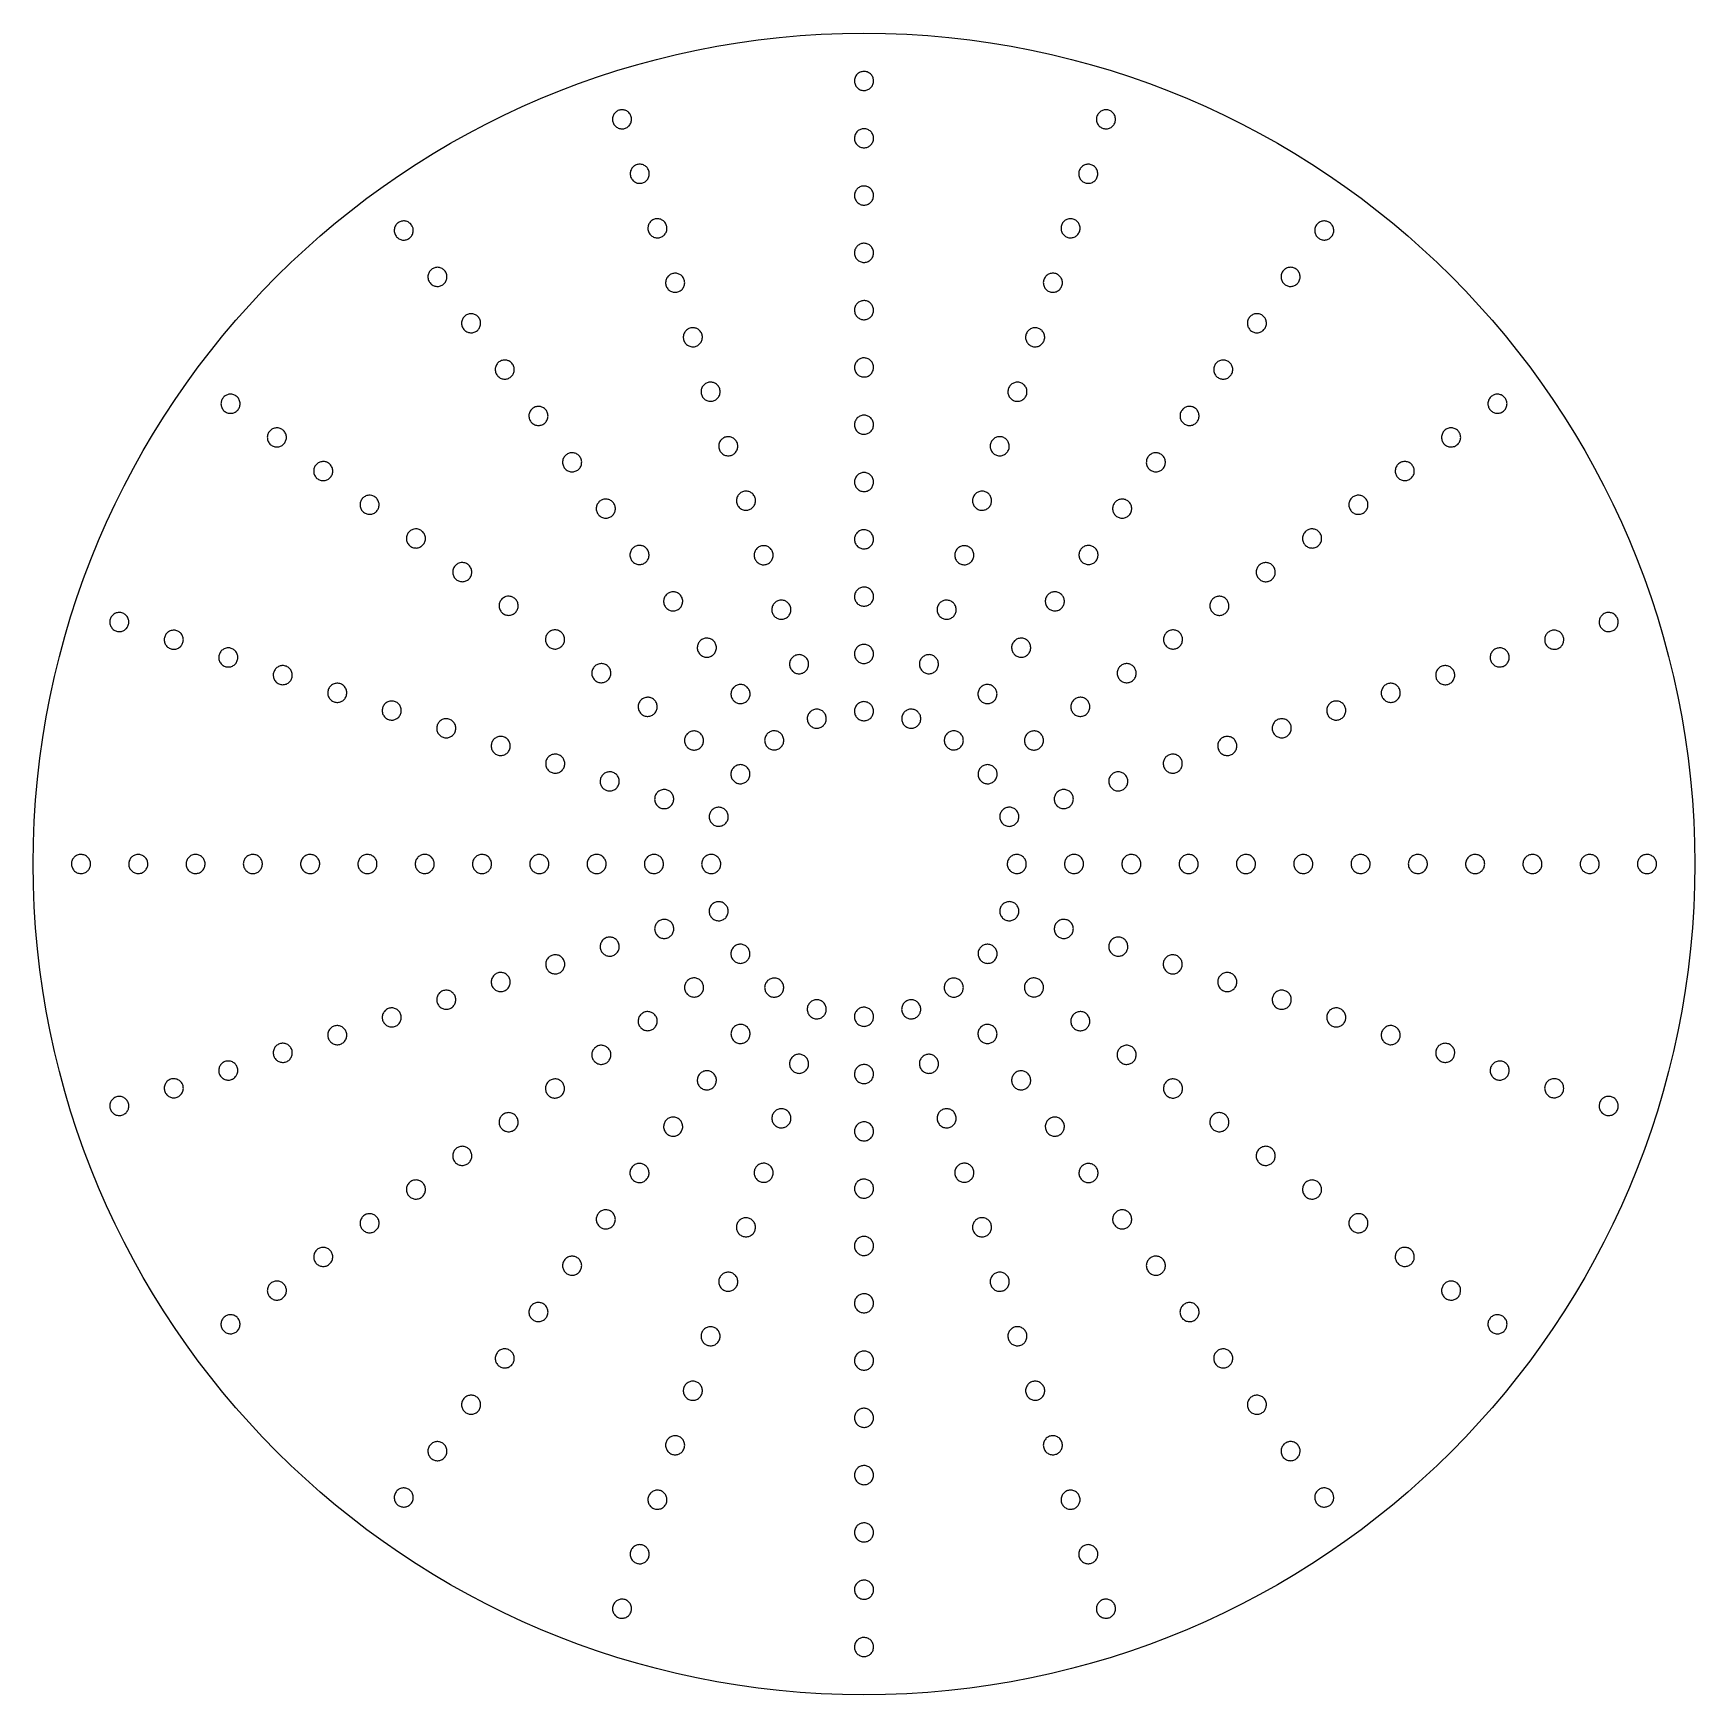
# Model space of a CAD drawing. Header units: millimetres. Extents: x 2952.7 to 2961.4, y 1627.7 to 1636.4.
import ezdxf

# ---------------------------------------------------------------- set-up
doc = ezdxf.new("R2010")
doc.units = ezdxf.units.MM

msp = doc.modelspace()

# ---------------------------------------------------------------- linework, layer by layer
msp.add_circle((2957.0456, 1632.0519, 0.4), 4.35)
for points, knots in [([(2957.091, 1636.1729, 0.4691), (2957.0937, 1636.167, 0.4709), (2957.0953, 1636.1606, 0.4728), (2957.0959, 1636.1472, 0.4768), (2957.0947, 1636.1402, 0.4788), (2957.0899, 1636.1277, 0.4825), (2957.0863, 1636.1221, 0.4842), (2957.0775, 1636.1128, 0.4869), (2957.0723, 1636.1091, 0.488), (2957.0608, 1636.1038, 0.4896), (2957.0547, 1636.1023, 0.49), (2957.0421, 1636.1016, 0.4903), (2957.0357, 1636.1025, 0.49), (2957.0235, 1636.1065, 0.4888), (2957.0178, 1636.1098, 0.4878), (2957.0078, 1636.1185, 0.4853), (2957.0036, 1636.1239, 0.4836), (2956.9976, 1636.1362, 0.48), (2956.9959, 1636.1429, 0.478), (2956.9954, 1636.1567, 0.4739), (2956.9965, 1636.1636, 0.4719), (2957.0015, 1636.1764, 0.4681), (2957.0052, 1636.1822, 0.4664), (2957.0145, 1636.1915, 0.4637), (2957.0197, 1636.1951, 0.4626), (2957.0313, 1636.2002, 0.4611), (2957.0374, 1636.2016, 0.4607), (2957.0501, 1636.2021, 0.4606), (2957.0564, 1636.2011, 0.4608), (2957.0686, 1636.1968, 0.4621), (2957.0742, 1636.1934, 0.4631), (2957.0841, 1636.1845, 0.4657), (2957.0881, 1636.179, 0.4673), (2957.091, 1636.1729, 0.4691)], [-0.322125, -0.322125, -0.322125, -0.322125, -0.3017395, -0.3017395, -0.2801007, -0.2801007, -0.2599377, -0.2599377, -0.2406359, -0.2406359, -0.2217534, -0.2217534, -0.2026325, -0.2026325, -0.1829241, -0.1829241, -0.1620892, -0.1620892, -0.1405279, -0.1405279, -0.1189033, -0.1189033, -0.0979184, -0.0979184, -0.0786438, -0.0786438, -0.0597544, -0.0597544, -0.0406008, -0.0406008, -0.0208521, -0.0208521, 0, 0, 0, 0]), ([(2955.8234, 1635.9736, 0.4732), (2955.8263, 1635.9678, 0.4751), (2955.828, 1635.9614, 0.477), (2955.829, 1635.9481, 0.4808), (2955.8281, 1635.9412, 0.4827), (2955.8237, 1635.9285, 0.4859), (2955.8203, 1635.9227, 0.4872), (2955.8116, 1635.9131, 0.4891), (2955.8066, 1635.9093, 0.4897), (2955.7953, 1635.9036, 0.4903), (2955.7892, 1635.9019, 0.4902), (2955.7764, 1635.9008, 0.4893), (2955.7698, 1635.9016, 0.4885), (2955.7573, 1635.9055, 0.4863), (2955.7514, 1635.9088, 0.4848), (2955.7411, 1635.9175, 0.4814), (2955.7369, 1635.9229, 0.4795), (2955.7308, 1635.9352, 0.4755), (2955.729, 1635.942, 0.4734), (2955.7284, 1635.9558, 0.4695), (2955.7295, 1635.9626, 0.4677), (2955.7343, 1635.9751, 0.4646), (2955.7378, 1635.9808, 0.4633), (2955.7467, 1635.9902, 0.4615), (2955.7518, 1635.9939, 0.4609), (2955.7633, 1635.9992, 0.4605), (2955.7695, 1636.0008, 0.4606), (2955.7823, 1636.0015, 0.4616), (2955.7889, 1636.0006, 0.4624), (2955.8007, 1635.9965, 0.4647), (2955.806, 1635.9935, 0.466), (2955.816, 1635.9852, 0.4692), (2955.8203, 1635.9797, 0.4712), (2955.8234, 1635.9736, 0.4732)], [-0.3222103, -0.3222103, -0.3222103, -0.3222103, -0.3018125, -0.3018125, -0.2805629, -0.2805629, -0.2602161, -0.2602161, -0.2412761, -0.2412761, -0.2222611, -0.2222611, -0.2025507, -0.2025507, -0.1821417, -0.1821417, -0.1608779, -0.1608779, -0.1391792, -0.1391792, -0.1180103, -0.1180103, -0.0977497, -0.0977497, -0.0788174, -0.0788174, -0.0597663, -0.0597663, -0.0399974, -0.0399974, -0.0214503, -0.0214503, 0, 0, 0, 0]), ([(2958.3584, 1635.9712, 0.4656), (2958.3585, 1635.971, 0.4656), (2958.3586, 1635.9709, 0.4656), (2958.3613, 1635.9644, 0.4672), (2958.3626, 1635.9576, 0.469), (2958.3625, 1635.9439, 0.4729), (2958.361, 1635.9371, 0.4749), (2958.3555, 1635.9247, 0.4789), (2958.3516, 1635.9192, 0.4808), (2958.342, 1635.9103, 0.4842), (2958.3365, 1635.9068, 0.4857), (2958.3246, 1635.9023, 0.4881), (2958.3183, 1635.9011, 0.4889), (2958.3057, 1635.9013, 0.4901), (2958.2995, 1635.9025, 0.4903), (2958.2878, 1635.9073, 0.49), (2958.2824, 1635.9109, 0.4895), (2958.273, 1635.9199, 0.4878), (2958.2692, 1635.9254, 0.4866), (2958.2639, 1635.9378, 0.4836), (2958.2626, 1635.9445, 0.4818), (2958.2626, 1635.9582, 0.478), (2958.2641, 1635.9651, 0.4759), (2958.2696, 1635.9775, 0.4719), (2958.2734, 1635.983, 0.47), (2958.283, 1635.992, 0.4666), (2958.2885, 1635.9955, 0.4651), (2958.3004, 1636.0001, 0.4628), (2958.3066, 1636.0013, 0.4619), (2958.3192, 1636.0012, 0.4607), (2958.3254, 1635.9999, 0.4605), (2958.3372, 1635.9952, 0.4608), (2958.3426, 1635.9917, 0.4613), (2958.352, 1635.9827, 0.4629), (2958.3558, 1635.9772, 0.4641), (2958.3584, 1635.9712, 0.4656)], [-0.3219692, -0.3219692, -0.3219692, -0.3219692, -0.3214601, -0.3214601, -0.3003825, -0.3003825, -0.2787183, -0.2787183, -0.2579651, -0.2579651, -0.2381353, -0.2381353, -0.2190598, -0.2190598, -0.2001899, -0.2001899, -0.1809148, -0.1809148, -0.160742, -0.160742, -0.1396498, -0.1396498, -0.1179814, -0.1179814, -0.0972252, -0.0972252, -0.0773856, -0.0773856, -0.058296, -0.058296, -0.0394181, -0.0394181, -0.0201422, -0.0201422, 0, 0, 0, 0]), ([(2957.081, 1635.8872, 0.5517), (2957.0855, 1635.8827, 0.5529), (2957.089, 1635.8775, 0.5544), (2957.0943, 1635.8654, 0.5578), (2957.0956, 1635.8585, 0.5597), (2957.0956, 1635.8448, 0.5635), (2957.0941, 1635.8379, 0.5654), (2957.0887, 1635.8257, 0.5688), (2957.0849, 1635.8203, 0.5703), (2957.0757, 1635.8114, 0.5728), (2957.0703, 1635.8079, 0.5737), (2957.0586, 1635.8032, 0.5751), (2957.0524, 1635.8019, 0.5754), (2957.0396, 1635.8018, 0.5754), (2957.0333, 1635.803, 0.5751), (2957.0212, 1635.8077, 0.5738), (2957.0156, 1635.8114, 0.5728), (2957.006, 1635.8206, 0.5702), (2957.0022, 1635.8262, 0.5687), (2956.9969, 1635.8387, 0.5652), (2956.9955, 1635.8455, 0.5633), (2956.9957, 1635.8593, 0.5594), (2956.9972, 1635.8661, 0.5575), (2957.0028, 1635.8785, 0.5541), (2957.0068, 1635.8841, 0.5525), (2957.0164, 1635.893, 0.5501), (2957.0219, 1635.8963, 0.5491), (2957.0337, 1635.9008, 0.5479), (2957.0399, 1635.902, 0.5476), (2957.0527, 1635.9018, 0.5476), (2957.059, 1635.9005, 0.548), (2957.071, 1635.8955, 0.5494), (2957.0764, 1635.8918, 0.5504), (2957.081, 1635.8872, 0.5517)], [-0.3211808, -0.3211808, -0.3211808, -0.3211808, -0.3018297, -0.3018297, -0.2804129, -0.2804129, -0.2589942, -0.2589942, -0.2390024, -0.2390024, -0.2197464, -0.2197464, -0.200796, -0.200796, -0.1815573, -0.1815573, -0.1615583, -0.1615583, -0.1409227, -0.1409227, -0.1194928, -0.1194928, -0.0980907, -0.0980907, -0.077312, -0.077312, -0.0580826, -0.0580826, -0.0391259, -0.0391259, -0.0198536, -0.0198536, 0, 0, 0, 0]), ([(2955.9032, 1635.7044, 0.5541), (2955.9077, 1635.7007, 0.5554), (2955.9115, 1635.6962, 0.5569), (2955.918, 1635.6852, 0.5604), (2955.9202, 1635.6786, 0.5623), (2955.9218, 1635.665, 0.5661), (2955.9212, 1635.6581, 0.5679), (2955.9173, 1635.6451, 0.5709), (2955.9142, 1635.6392, 0.5722), (2955.9059, 1635.6292, 0.5742), (2955.901, 1635.6251, 0.5748), (2955.8899, 1635.619, 0.5755), (2955.8838, 1635.6171, 0.5755), (2955.8711, 1635.6155, 0.5748), (2955.8645, 1635.6159, 0.5741), (2955.8519, 1635.6194, 0.5721), (2955.8459, 1635.6224, 0.5708), (2955.8353, 1635.6306, 0.5677), (2955.8308, 1635.6358, 0.566), (2955.8242, 1635.6478, 0.5622), (2955.8222, 1635.6545, 0.5603), (2955.8209, 1635.6682, 0.5566), (2955.8217, 1635.675, 0.5548), (2955.8259, 1635.6878, 0.5518), (2955.8292, 1635.6937, 0.5505), (2955.8378, 1635.7035, 0.5487), (2955.8428, 1635.7074, 0.5481), (2955.854, 1635.7132, 0.5475), (2955.8601, 1635.715, 0.5475), (2955.873, 1635.7163, 0.5483), (2955.8795, 1635.7156, 0.549), (2955.8921, 1635.7119, 0.5511), (2955.8981, 1635.7087, 0.5525), (2955.9032, 1635.7044, 0.5541)], [-0.321308, -0.321308, -0.321308, -0.321308, -0.3033012, -0.3033012, -0.281771, -0.281771, -0.2605922, -0.2605922, -0.2402013, -0.2402013, -0.2211619, -0.2211619, -0.2021183, -0.2021183, -0.1825041, -0.1825041, -0.1622538, -0.1622538, -0.1412203, -0.1412203, -0.1196941, -0.1196941, -0.0985777, -0.0985777, -0.0782624, -0.0782624, -0.0592356, -0.0592356, -0.0401665, -0.0401665, -0.020504, -0.020504, 0, 0, 0, 0]), ([(2958.2587, 1635.6974, 0.5498), (2958.2587, 1635.6974, 0.5498), (2958.2587, 1635.6974, 0.5498), (2958.2629, 1635.6922, 0.5508), (2958.266, 1635.6862, 0.5521), (2958.2698, 1635.6733, 0.5552), (2958.2703, 1635.6664, 0.557), (2958.2686, 1635.6528, 0.5608), (2958.2663, 1635.6461, 0.5627), (2958.2594, 1635.6346, 0.5664), (2958.2549, 1635.6296, 0.5681), (2958.2445, 1635.6219, 0.571), (2958.2386, 1635.6191, 0.5723), (2958.2263, 1635.6159, 0.5742), (2958.22, 1635.6155, 0.5748), (2958.2074, 1635.6171, 0.5755), (2958.2014, 1635.619, 0.5755), (2958.1901, 1635.6252, 0.5748), (2958.1851, 1635.6294, 0.5742), (2958.1769, 1635.6395, 0.5722), (2958.1737, 1635.6455, 0.5709), (2958.17, 1635.6585, 0.5677), (2958.1694, 1635.6654, 0.566), (2958.1711, 1635.679, 0.5622), (2958.1734, 1635.6856, 0.5603), (2958.1804, 1635.6972, 0.5566), (2958.1848, 1635.7022, 0.5549), (2958.1953, 1635.7099, 0.552), (2958.2011, 1635.7127, 0.5507), (2958.2134, 1635.7159, 0.5488), (2958.2198, 1635.7163, 0.5482), (2958.2323, 1635.7147, 0.5475), (2958.2384, 1635.7128, 0.5475), (2958.2496, 1635.7066, 0.5482), (2958.2546, 1635.7024, 0.5489), (2958.2587, 1635.6974, 0.5498)], [-0.3210583, -0.3210583, -0.3210583, -0.3210583, -0.3210233, -0.3210233, -0.300652, -0.300652, -0.279494, -0.279494, -0.2579798, -0.2579798, -0.2375929, -0.2375929, -0.2180289, -0.2180289, -0.1990171, -0.1990171, -0.1800074, -0.1800074, -0.1605308, -0.1605308, -0.1401389, -0.1401389, -0.1189636, -0.1189636, -0.09745, -0.09745, -0.0770648, -0.0770648, -0.0574978, -0.0574978, -0.0384788, -0.0384788, -0.0194639, -0.0194639, 0, 0, 0, 0]), ([(2957.0741, 1635.593, 0.6315), (2957.0792, 1635.5895, 0.6324), (2957.0835, 1635.5851, 0.6335), (2957.0908, 1635.5744, 0.6363), (2957.0934, 1635.568, 0.6379), (2957.096, 1635.5546, 0.6414), (2957.0959, 1635.5476, 0.6432), (2957.0929, 1635.5343, 0.6467), (2957.0901, 1635.528, 0.6483), (2957.0823, 1635.5173, 0.6511), (2957.0775, 1635.5129, 0.6522), (2957.0667, 1635.5061, 0.6539), (2957.0608, 1635.5038, 0.6545), (2957.0482, 1635.5015, 0.6551), (2957.0418, 1635.5016, 0.6551), (2957.0292, 1635.5042, 0.6544), (2957.0231, 1635.5067, 0.6538), (2957.0122, 1635.5141, 0.6519), (2957.0075, 1635.5188, 0.6507), (2957.0001, 1635.5301, 0.6477), (2956.9976, 1635.5365, 0.6461), (2956.9952, 1635.55, 0.6426), (2956.9954, 1635.5569, 0.6408), (2956.9986, 1635.5702, 0.6373), (2957.0015, 1635.5765, 0.6357), (2957.0095, 1635.587, 0.633), (2957.0143, 1635.5914, 0.6319), (2957.0252, 1635.598, 0.6302), (2957.0312, 1635.6002, 0.6296), (2957.0438, 1635.6022, 0.6291), (2957.0502, 1635.6021, 0.6291), (2957.0628, 1635.5993, 0.6298), (2957.0688, 1635.5967, 0.6305), (2957.0741, 1635.593, 0.6315)], [-0.3203158, -0.3203158, -0.3203158, -0.3203158, -0.3016884, -0.3016884, -0.2806547, -0.2806547, -0.2593468, -0.2593468, -0.2383398, -0.2383398, -0.2187778, -0.2187778, -0.199683, -0.199683, -0.1805726, -0.1805726, -0.1609528, -0.1609528, -0.1407368, -0.1407368, -0.119671, -0.119671, -0.0983661, -0.0983661, -0.0773955, -0.0773955, -0.0578569, -0.0578569, -0.0387676, -0.0387676, -0.0196436, -0.0196436, 0, 0, 0, 0]), ([(2955.9859, 1635.4255, 0.6328), (2955.9909, 1635.4231, 0.6338), (2955.9954, 1635.4199, 0.6349), (2956.0042, 1635.4111, 0.6378), (2956.008, 1635.4053, 0.6395), (2956.0131, 1635.3926, 0.6431), (2956.0143, 1635.3857, 0.6448), (2956.0138, 1635.3721, 0.6482), (2956.0122, 1635.3654, 0.6497), (2956.0065, 1635.3533, 0.6522), (2956.0025, 1635.348, 0.6532), (2955.9929, 1635.3393, 0.6546), (2955.9875, 1635.3359, 0.655), (2955.9755, 1635.3315, 0.6551), (2955.9691, 1635.3304, 0.6549), (2955.9561, 1635.3308, 0.6537), (2955.9497, 1635.3322, 0.6529), (2955.9375, 1635.3377, 0.6505), (2955.932, 1635.3416, 0.6491), (2955.9228, 1635.3515, 0.646), (2955.9192, 1635.3574, 0.6442), (2955.9147, 1635.3703, 0.6407), (2955.9137, 1635.3771, 0.6389), (2955.9146, 1635.3907, 0.6356), (2955.9165, 1635.3973, 0.6342), (2955.9225, 1635.4092, 0.6317), (2955.9267, 1635.4144, 0.6308), (2955.9365, 1635.4228, 0.6295), (2955.9421, 1635.4259, 0.6292), (2955.9542, 1635.43, 0.6291), (2955.9606, 1635.4309, 0.6294), (2955.9736, 1635.4301, 0.6307), (2955.98, 1635.4284, 0.6316), (2955.9859, 1635.4255, 0.6328)], [-0.3204013, -0.3204013, -0.3204013, -0.3204013, -0.303478, -0.303478, -0.2822568, -0.2822568, -0.2609755, -0.2609755, -0.2401866, -0.2401866, -0.2201107, -0.2201107, -0.201059, -0.201059, -0.1818001, -0.1818001, -0.1619092, -0.1619092, -0.1413131, -0.1413131, -0.1202662, -0.1202662, -0.0990155, -0.0990155, -0.0783011, -0.0783011, -0.0582969, -0.0582969, -0.0392455, -0.0392455, -0.0199474, -0.0199474, 0, 0, 0, 0]), ([(2958.1616, 1635.4168, 0.6304), (2958.1664, 1635.4123, 0.6312), (2958.1702, 1635.4069, 0.6322), (2958.1756, 1635.3948, 0.6347), (2958.1771, 1635.3881, 0.6363), (2958.1773, 1635.3744, 0.6396), (2958.176, 1635.3676, 0.6414), (2958.1707, 1635.3552, 0.6449), (2958.167, 1635.3496, 0.6465), (2958.1576, 1635.3404, 0.6496), (2958.1522, 1635.3368, 0.6509), (2958.1403, 1635.3319, 0.653), (2958.134, 1635.3306, 0.6539), (2958.1213, 1635.3305, 0.6549), (2958.115, 1635.3317, 0.6551), (2958.1031, 1635.3363, 0.6549), (2958.0976, 1635.3398, 0.6545), (2958.0881, 1635.3487, 0.6531), (2958.0842, 1635.3542, 0.652), (2958.0787, 1635.3664, 0.6495), (2958.0773, 1635.3731, 0.6479), (2958.0771, 1635.3867, 0.6446), (2958.0784, 1635.3936, 0.6428), (2958.0836, 1635.406, 0.6393), (2958.0874, 1635.4116, 0.6376), (2958.0968, 1635.4208, 0.6346), (2958.1022, 1635.4244, 0.6333), (2958.1141, 1635.4292, 0.6312), (2958.1204, 1635.4305, 0.6303), (2958.1331, 1635.4306, 0.6293), (2958.1394, 1635.4295, 0.6291), (2958.1514, 1635.4248, 0.6293), (2958.1569, 1635.4213, 0.6297), (2958.1616, 1635.4168, 0.6304)], [-0.3202443, -0.3202443, -0.3202443, -0.3202443, -0.3003906, -0.3003906, -0.2795952, -0.2795952, -0.2583185, -0.2583185, -0.2377953, -0.2377953, -0.2179789, -0.2179789, -0.1987658, -0.1987658, -0.1797376, -0.1797376, -0.1603535, -0.1603535, -0.1402544, -0.1402544, -0.1194427, -0.1194427, -0.0981608, -0.0981608, -0.0776386, -0.0776386, -0.0578221, -0.0578221, -0.0386059, -0.0386059, -0.0195738, -0.0195738, 0, 0, 0, 0]), ([(2954.6798, 1635.3924, 0.4774), (2954.6825, 1635.3874, 0.479), (2954.6843, 1635.382, 0.4807), (2954.6861, 1635.3697, 0.4839), (2954.6858, 1635.3629, 0.4855), (2954.6825, 1635.3501, 0.488), (2954.6797, 1635.3442, 0.4889), (2954.672, 1635.3339, 0.4901), (2954.6673, 1635.3296, 0.4903), (2954.6565, 1635.3229, 0.49), (2954.6504, 1635.3206, 0.4895), (2954.6376, 1635.3184, 0.4878), (2954.631, 1635.3186, 0.4865), (2954.6179, 1635.3216, 0.4836), (2954.6117, 1635.3245, 0.4818), (2954.6006, 1635.3326, 0.4779), (2954.596, 1635.3377, 0.4759), (2954.589, 1635.3496, 0.4718), (2954.5868, 1635.3562, 0.4699), (2954.5853, 1635.3697, 0.4664), (2954.5858, 1635.3765, 0.4649), (2954.5896, 1635.3892, 0.4625), (2954.5926, 1635.395, 0.4616), (2954.6006, 1635.405, 0.4606), (2954.6054, 1635.4091, 0.4605), (2954.6165, 1635.4155, 0.4609), (2954.6227, 1635.4175, 0.4615), (2954.6356, 1635.4193, 0.4633), (2954.6422, 1635.4189, 0.4645), (2954.6551, 1635.4154, 0.4676), (2954.6613, 1635.4123, 0.4694), (2954.6721, 1635.4039, 0.4733), (2954.6765, 1635.3985, 0.4754), (2954.6798, 1635.3924, 0.4774)], [-0.3222139, -0.3222139, -0.3222139, -0.3222139, -0.3044656, -0.3044656, -0.2837424, -0.2837424, -0.2639339, -0.2639339, -0.2450276, -0.2450276, -0.2256494, -0.2256494, -0.2056285, -0.2056285, -0.1845163, -0.1845163, -0.1629919, -0.1629919, -0.1415147, -0.1415147, -0.1209004, -0.1209004, -0.1011668, -0.1011668, -0.0822348, -0.0822348, -0.0627889, -0.0627889, -0.0426895, -0.0426895, -0.0215388, -0.0215388, 0, 0, 0, 0]), ([(2959.5017, 1635.3881, 0.4627), (2959.5018, 1635.3877, 0.4628), (2959.502, 1635.3873, 0.4629), (2959.5046, 1635.3806, 0.464), (2959.5057, 1635.374, 0.4654), (2959.5053, 1635.3606, 0.4687), (2959.5037, 1635.3539, 0.4706), (2959.498, 1635.3416, 0.4745), (2959.4939, 1635.3361, 0.4765), (2959.4839, 1635.3272, 0.4804), (2959.4782, 1635.3238, 0.4822), (2959.4659, 1635.3195, 0.4854), (2959.4595, 1635.3186, 0.4867), (2959.4469, 1635.3192, 0.4888), (2959.4407, 1635.3207, 0.4895), (2959.4292, 1635.3259, 0.4902), (2959.4239, 1635.3296, 0.4903), (2959.4151, 1635.3388, 0.4896), (2959.4115, 1635.3442, 0.4889), (2959.4067, 1635.3564, 0.4869), (2959.4054, 1635.363, 0.4855), (2959.4056, 1635.3764, 0.4822), (2959.4071, 1635.3831, 0.4804), (2959.4127, 1635.3955, 0.4764), (2959.4167, 1635.4011, 0.4744), (2959.4266, 1635.4101, 0.4705), (2959.4323, 1635.4136, 0.4687), (2959.4445, 1635.418, 0.4655), (2959.4509, 1635.419, 0.4642), (2959.4636, 1635.4186, 0.4621), (2959.4698, 1635.4172, 0.4613), (2959.4814, 1635.4121, 0.4605), (2959.4866, 1635.4085, 0.4605), (2959.4956, 1635.3994, 0.4611), (2959.4992, 1635.394, 0.4618), (2959.5017, 1635.3881, 0.4627)], [-0.3217993, -0.3217993, -0.3217993, -0.3217993, -0.3204443, -0.3204443, -0.3000596, -0.3000596, -0.2789744, -0.2789744, -0.2577532, -0.2577532, -0.2372423, -0.2372423, -0.2176634, -0.2176634, -0.1987225, -0.1987225, -0.1796179, -0.1796179, -0.1602494, -0.1602494, -0.1398751, -0.1398751, -0.1187934, -0.1187934, -0.0975614, -0.0975614, -0.0770267, -0.0770267, -0.057418, -0.057418, -0.0384553, -0.0384553, -0.019341, -0.019341, 0, 0, 0, 0]), ([(2957.0701, 1635.2955, 0.7063), (2957.0755, 1635.2925, 0.707), (2957.0802, 1635.2885, 0.708), (2957.0885, 1635.2785, 0.7104), (2957.0917, 1635.2725, 0.7118), (2957.0955, 1635.2594, 0.7149), (2957.0961, 1635.2525, 0.7166), (2957.0944, 1635.2389, 0.7198), (2957.0922, 1635.2324, 0.7213), (2957.0854, 1635.221, 0.7241), (2957.0811, 1635.2161, 0.7252), (2957.0709, 1635.2083, 0.7271), (2957.0651, 1635.2054, 0.7278), (2957.0528, 1635.202, 0.7286), (2957.0464, 1635.2015, 0.7287), (2957.0336, 1635.2029, 0.7284), (2957.0274, 1635.2049, 0.7279), (2957.0159, 1635.2111, 0.7264), (2957.0108, 1635.2154, 0.7254), (2957.0024, 1635.2258, 0.7229), (2956.9993, 1635.2319, 0.7215), (2956.9956, 1635.245, 0.7183), (2956.9951, 1635.252, 0.7167), (2956.997, 1635.2655, 0.7135), (2956.9993, 1635.272, 0.7119), (2957.0062, 1635.2833, 0.7092), (2957.0106, 1635.2882, 0.7081), (2957.0209, 1635.2958, 0.7062), (2957.0267, 1635.2986, 0.7056), (2957.0391, 1635.3019, 0.7048), (2957.0455, 1635.3023, 0.7047), (2957.0582, 1635.3007, 0.7051), (2957.0645, 1635.2986, 0.7056), (2957.0701, 1635.2955, 0.7063)], [-0.3195061, -0.3195061, -0.3195061, -0.3195061, -0.300838, -0.300838, -0.280069, -0.280069, -0.2589699, -0.2589699, -0.2380132, -0.2380132, -0.2183004, -0.2183004, -0.1990626, -0.1990626, -0.1799201, -0.1799201, -0.1604329, -0.1604329, -0.1404117, -0.1404117, -0.1196146, -0.1196146, -0.0985109, -0.0985109, -0.0775765, -0.0775765, -0.0578823, -0.0578823, -0.0386524, -0.0386524, -0.0195036, -0.0195036, 0, 0, 0, 0]), ([(2954.8406, 1635.1672, 0.5569), (2954.8452, 1635.164, 0.5584), (2954.8492, 1635.16, 0.5599), (2954.8566, 1635.1499, 0.5634), (2954.8594, 1635.1435, 0.5653), (2954.8623, 1635.1302, 0.5688), (2954.8624, 1635.1234, 0.5704), (2954.8599, 1635.1103, 0.5729), (2954.8574, 1635.1041, 0.5739), (2954.8503, 1635.0934, 0.5751), (2954.8459, 1635.0888, 0.5754), (2954.8354, 1635.0815, 0.5754), (2954.8295, 1635.0789, 0.575), (2954.8169, 1635.0759, 0.5736), (2954.8103, 1635.0758, 0.5725), (2954.7972, 1635.0779, 0.5699), (2954.7908, 1635.0804, 0.5683), (2954.7794, 1635.0877, 0.5648), (2954.7745, 1635.0925, 0.5629), (2954.7668, 1635.1038, 0.5591), (2954.7641, 1635.1102, 0.5572), (2954.7617, 1635.1236, 0.5538), (2954.7618, 1635.1304, 0.5523), (2954.7646, 1635.1434, 0.5499), (2954.7673, 1635.1494, 0.5489), (2954.7748, 1635.1601, 0.5478), (2954.7794, 1635.1646, 0.5475), (2954.7903, 1635.1716, 0.5477), (2954.7963, 1635.174, 0.5482), (2954.8091, 1635.1765, 0.5497), (2954.8157, 1635.1764, 0.5508), (2954.8288, 1635.1738, 0.5535), (2954.835, 1635.171, 0.5551), (2954.8406, 1635.1672, 0.5569)], [-0.3213966, -0.3213966, -0.3213966, -0.3213966, -0.3039174, -0.3039174, -0.2824622, -0.2824622, -0.2616868, -0.2616868, -0.241753, -0.241753, -0.2227771, -0.2227771, -0.2034666, -0.2034666, -0.1835877, -0.1835877, -0.1627304, -0.1627304, -0.1415972, -0.1415972, -0.1201868, -0.1201868, -0.0994976, -0.0994976, -0.0796352, -0.0796352, -0.0602272, -0.0602272, -0.0408559, -0.0408559, -0.020902, -0.020902, 0, 0, 0, 0]), ([(2959.3211, 1635.1535, 0.5485), (2959.3211, 1635.1534, 0.5485), (2959.3212, 1635.1533, 0.5485), (2959.3248, 1635.1477, 0.5492), (2959.3272, 1635.1416, 0.5502), (2959.3296, 1635.1285, 0.5527), (2959.3294, 1635.1216, 0.5543), (2959.3265, 1635.1084, 0.5577), (2959.3236, 1635.1022, 0.5596), (2959.3157, 1635.0913, 0.5634), (2959.3107, 1635.0867, 0.5652), (2959.2993, 1635.0799, 0.5686), (2959.2932, 1635.0777, 0.5701), (2959.2805, 1635.0758, 0.5726), (2959.2741, 1635.076, 0.5736), (2959.2618, 1635.0789, 0.575), (2959.256, 1635.0814, 0.5754), (2959.2454, 1635.0887, 0.5754), (2959.2409, 1635.0934, 0.5751), (2959.2338, 1635.1043, 0.5738), (2959.2313, 1635.1104, 0.5729), (2959.2288, 1635.1235, 0.5703), (2959.2289, 1635.1303, 0.5688), (2959.2318, 1635.1436, 0.5653), (2959.2347, 1635.1499, 0.5634), (2959.2425, 1635.1608, 0.5597), (2959.2475, 1635.1654, 0.5578), (2959.2588, 1635.1722, 0.5545), (2959.265, 1635.1745, 0.5529), (2959.2777, 1635.1765, 0.5504), (2959.284, 1635.1763, 0.5494), (2959.2965, 1635.1735, 0.548), (2959.3024, 1635.1709, 0.5476), (2959.313, 1635.1635, 0.5476), (2959.3176, 1635.1589, 0.5479), (2959.3211, 1635.1535, 0.5485)], [-0.3209835, -0.3209835, -0.3209835, -0.3209835, -0.3207457, -0.3207457, -0.3008386, -0.3008386, -0.2800921, -0.2800921, -0.2589548, -0.2589548, -0.2381633, -0.2381633, -0.2181591, -0.2181591, -0.1989084, -0.1989084, -0.1799839, -0.1799839, -0.1605747, -0.1605747, -0.1406607, -0.1406607, -0.1199052, -0.1199052, -0.0987654, -0.0987654, -0.0779674, -0.0779674, -0.0579512, -0.0579512, -0.0386867, -0.0386867, -0.0194, -0.0194, 0, 0, 0, 0]), ([(2956.0727, 1635.1427, 0.7071), (2956.0781, 1635.1408, 0.7079), (2956.0832, 1635.1381, 0.7089), (2956.093, 1635.1304, 0.7114), (2956.0974, 1635.1252, 0.7129), (2956.1039, 1635.1133, 0.7161), (2956.1059, 1635.1066, 0.7177), (2956.1072, 1635.0931, 0.7209), (2956.1064, 1635.0862, 0.7224), (2956.1022, 1635.0735, 0.725), (2956.0989, 1635.0676, 0.7261), (2956.0904, 1635.0577, 0.7277), (2956.0854, 1635.0538, 0.7282), (2956.074, 1635.0479, 0.7287), (2956.0678, 1635.0461, 0.7287), (2956.0549, 1635.0449, 0.728), (2956.0484, 1635.0455, 0.7273), (2956.0358, 1635.0494, 0.7255), (2956.0299, 1635.0526, 0.7244), (2956.0196, 1635.0612, 0.7217), (2956.0153, 1635.0665, 0.7202), (2956.0091, 1635.0786, 0.717), (2956.0073, 1635.0853, 0.7153), (2956.0064, 1635.0989, 0.7122), (2956.0074, 1635.1057, 0.7107), (2956.0119, 1635.1183, 0.7082), (2956.0154, 1635.1241, 0.7071), (2956.0241, 1635.1337, 0.7056), (2956.0293, 1635.1375, 0.7051), (2956.0408, 1635.1431, 0.7047), (2956.0471, 1635.1447, 0.7048), (2956.06, 1635.1456, 0.7055), (2956.0665, 1635.1447, 0.7062), (2956.0727, 1635.1427, 0.7071)], [-0.3195598, -0.3195598, -0.3195598, -0.3195598, -0.3021828, -0.3021828, -0.281465, -0.281465, -0.2603372, -0.2603372, -0.2395036, -0.2395036, -0.2192557, -0.2192557, -0.2000806, -0.2000806, -0.1808697, -0.1808697, -0.1612121, -0.1612121, -0.1409362, -0.1409362, -0.1201864, -0.1201864, -0.0990662, -0.0990662, -0.0782812, -0.0782812, -0.0580922, -0.0580922, -0.0389275, -0.0389275, -0.0196965, -0.0196965, 0, 0, 0, 0]), ([(2958.0664, 1635.1337, 0.7056), (2958.0714, 1635.1296, 0.7062), (2958.0755, 1635.1245, 0.707), (2958.0817, 1635.1129, 0.7092), (2958.0837, 1635.1064, 0.7105), (2958.0849, 1635.0929, 0.7135), (2958.0841, 1635.086, 0.7151), (2958.0798, 1635.0732, 0.7183), (2958.0765, 1635.0674, 0.7199), (2958.0678, 1635.0575, 0.7228), (2958.0626, 1635.0534, 0.7241), (2958.0511, 1635.0477, 0.7263), (2958.0449, 1635.0459, 0.7271), (2958.0322, 1635.0449, 0.7283), (2958.0258, 1635.0456, 0.7286), (2958.0135, 1635.0494, 0.7286), (2958.0078, 1635.0525, 0.7284), (2957.9977, 1635.0608, 0.7272), (2957.9934, 1635.0659, 0.7264), (2957.9872, 1635.0777, 0.7241), (2957.9852, 1635.0843, 0.7228), (2957.9841, 1635.0978, 0.7198), (2957.9849, 1635.1046, 0.7182), (2957.9892, 1635.1174, 0.715), (2957.9925, 1635.1233, 0.7134), (2958.0012, 1635.1331, 0.7106), (2958.0064, 1635.1372, 0.7093), (2958.018, 1635.1429, 0.7071), (2958.0242, 1635.1446, 0.7063), (2958.0369, 1635.1456, 0.7051), (2958.0433, 1635.1449, 0.7048), (2958.0556, 1635.141, 0.7048), (2958.0614, 1635.1379, 0.7051), (2958.0664, 1635.1337, 0.7056)], [-0.3194625, -0.3194625, -0.3194625, -0.3194625, -0.2999569, -0.2999569, -0.2793881, -0.2793881, -0.2583472, -0.2583472, -0.2378625, -0.2378625, -0.2179549, -0.2179549, -0.1986047, -0.1986047, -0.1794925, -0.1794925, -0.1600825, -0.1600825, -0.1400928, -0.1400928, -0.1195058, -0.1195058, -0.0984572, -0.0984572, -0.0779748, -0.0779748, -0.0580705, -0.0580705, -0.0387209, -0.0387209, -0.0196061, -0.0196061, 0, 0, 0, 0]), ([(2957.0679, 1634.9967, 0.7753), (2957.0734, 1634.9939, 0.7759), (2957.0783, 1634.9902, 0.7767), (2957.0871, 1634.9807, 0.7788), (2957.0905, 1634.9748, 0.78), (2957.095, 1634.962, 0.7828), (2957.096, 1634.9552, 0.7843), (2957.095, 1634.9416, 0.7872), (2957.0932, 1634.935, 0.7887), (2957.0871, 1634.9232, 0.7913), (2957.083, 1634.918, 0.7924), (2957.0732, 1634.9097, 0.7942), (2957.0675, 1634.9065, 0.7949), (2957.0554, 1634.9024, 0.7958), (2957.049, 1634.9016, 0.7959), (2957.0361, 1634.9024, 0.7958), (2957.0298, 1634.904, 0.7954), (2957.018, 1634.9097, 0.7942), (2957.0127, 1634.9137, 0.7933), (2957.0038, 1634.9236, 0.7912), (2957.0004, 1634.9295, 0.7899), (2956.9961, 1634.9424, 0.7871), (2956.9952, 1634.9492, 0.7856), (2956.9964, 1634.9628, 0.7827), (2956.9983, 1634.9694, 0.7812), (2957.0045, 1634.9811, 0.7787), (2957.0087, 1634.9862, 0.7776), (2957.0186, 1634.9944, 0.7758), (2957.0243, 1634.9976, 0.7751), (2957.0365, 1635.0015, 0.7743), (2957.0429, 1635.0022, 0.7741), (2957.0558, 1635.0013, 0.7743), (2957.0621, 1634.9995, 0.7747), (2957.0679, 1634.9967, 0.7753)], [-0.318761, -0.318761, -0.318761, -0.318761, -0.3001687, -0.3001687, -0.2795811, -0.2795811, -0.2586825, -0.2586825, -0.2378469, -0.2378469, -0.2180761, -0.2180761, -0.1987326, -0.1987326, -0.1795192, -0.1795192, -0.1600631, -0.1600631, -0.1401143, -0.1401143, -0.1195011, -0.1195011, -0.0985953, -0.0985953, -0.0777761, -0.0777761, -0.0580212, -0.0580212, -0.0386859, -0.0386859, -0.0194689, -0.0194689, 0, 0, 0, 0]), ([(2955.003, 1634.9312, 0.6343), (2955.0084, 1634.9296, 0.6354), (2955.0135, 1634.927, 0.6367), (2955.0234, 1634.9197, 0.6398), (2955.028, 1634.9147, 0.6415), (2955.0349, 1634.903, 0.645), (2955.0371, 1634.8964, 0.6468), (2955.0388, 1634.883, 0.6498), (2955.0383, 1634.8762, 0.6512), (2955.0347, 1634.8635, 0.6533), (2955.0317, 1634.8576, 0.6541), (2955.0237, 1634.8474, 0.655), (2955.0188, 1634.8433, 0.6551), (2955.0077, 1634.8369, 0.6548), (2955.0015, 1634.8348, 0.6543), (2954.9885, 1634.833, 0.6526), (2954.9818, 1634.8334, 0.6515), (2954.9689, 1634.8369, 0.6488), (2954.9628, 1634.84, 0.6473), (2954.9521, 1634.8483, 0.6439), (2954.9477, 1634.8536, 0.6421), (2954.9412, 1634.8656, 0.6386), (2954.9392, 1634.8722, 0.6369), (2954.938, 1634.8857, 0.6339), (2954.9387, 1634.8924, 0.6326), (2954.9428, 1634.905, 0.6306), (2954.946, 1634.9108, 0.6299), (2954.9543, 1634.9206, 0.6291), (2954.9593, 1634.9246, 0.629), (2954.9707, 1634.9307, 0.6295), (2954.9769, 1634.9325, 0.63), (2954.99, 1634.9339, 0.6318), (2954.9967, 1634.9332, 0.6329), (2955.003, 1634.9312, 0.6343)], [-0.3204693, -0.3204693, -0.3204693, -0.3204693, -0.3032225, -0.3032225, -0.282315, -0.282315, -0.2611456, -0.2611456, -0.2406446, -0.2406446, -0.2208446, -0.2208446, -0.201765, -0.201765, -0.182282, -0.182282, -0.162086, -0.162086, -0.1412896, -0.1412896, -0.1201482, -0.1201482, -0.0990373, -0.0990373, -0.0786238, -0.0786238, -0.0588889, -0.0588889, -0.0397907, -0.0397907, -0.0202539, -0.0202539, 0, 0, 0, 0]), ([(2959.1424, 1634.914, 0.6296), (2959.1425, 1634.914, 0.6296), (2959.1425, 1634.9139, 0.6296), (2959.1465, 1634.9087, 0.6301), (2959.1494, 1634.9028, 0.6309), (2959.1529, 1634.8901, 0.6331), (2959.1533, 1634.8834, 0.6344), (2959.1515, 1634.87, 0.6375), (2959.1492, 1634.8635, 0.6392), (2959.1423, 1634.852, 0.6426), (2959.1377, 1634.847, 0.6444), (2959.127, 1634.8392, 0.6476), (2959.121, 1634.8364, 0.6491), (2959.1085, 1634.8333, 0.6517), (2959.102, 1634.833, 0.6527), (2959.0894, 1634.8349, 0.6543), (2959.0834, 1634.8369, 0.6548), (2959.0723, 1634.8433, 0.6551), (2959.0674, 1634.8476, 0.655), (2959.0594, 1634.8579, 0.654), (2959.0565, 1634.8637, 0.6532), (2959.0529, 1634.8765, 0.6511), (2959.0524, 1634.8832, 0.6498), (2959.0541, 1634.8966, 0.6467), (2959.0564, 1634.9031, 0.645), (2959.0632, 1634.9147, 0.6415), (2959.0678, 1634.9197, 0.6398), (2959.0784, 1634.9276, 0.6365), (2959.0844, 1634.9304, 0.635), (2959.097, 1634.9335, 0.6325), (2959.1034, 1634.9338, 0.6314), (2959.1162, 1634.9321, 0.6299), (2959.1223, 1634.9299, 0.6294), (2959.1335, 1634.9235, 0.629), (2959.1385, 1634.9191, 0.6292), (2959.1424, 1634.914, 0.6296)], [-0.3201967, -0.3201967, -0.3201967, -0.3201967, -0.3199899, -0.3199899, -0.3004014, -0.3004014, -0.2799152, -0.2799152, -0.2589917, -0.2589917, -0.2382413, -0.2382413, -0.2181223, -0.2181223, -0.1987019, -0.1987019, -0.1796688, -0.1796688, -0.1602115, -0.1602115, -0.1406162, -0.1406162, -0.120124, -0.120124, -0.0991986, -0.0991986, -0.0784413, -0.0784413, -0.0583114, -0.0583114, -0.0388793, -0.0388793, -0.0194455, -0.0194455, 0, 0, 0, 0]), ([(2956.1621, 1634.8583, 0.7759), (2956.1675, 1634.8569, 0.7765), (2956.1727, 1634.8546, 0.7774), (2956.1829, 1634.8477, 0.7795), (2956.1877, 1634.8429, 0.7808), (2956.1951, 1634.8316, 0.7836), (2956.1976, 1634.8252, 0.7851), (2956.1999, 1634.8117, 0.788), (2956.1997, 1634.8049, 0.7894), (2956.1965, 1634.7918, 0.7919), (2956.1937, 1634.7857, 0.793), (2956.1859, 1634.7751, 0.7946), (2956.1812, 1634.7707, 0.7952), (2956.1703, 1634.764, 0.7959), (2956.1642, 1634.7617, 0.796), (2956.1515, 1634.7596, 0.7956), (2956.1449, 1634.7597, 0.7951), (2956.1321, 1634.7626, 0.7936), (2956.126, 1634.7653, 0.7927), (2956.1151, 1634.773, 0.7903), (2956.1105, 1634.778, 0.789), (2956.1033, 1634.7895, 0.7861), (2956.101, 1634.796, 0.7846), (2956.099, 1634.8094, 0.7817), (2956.0994, 1634.8162, 0.7804), (2956.1029, 1634.8292, 0.7779), (2956.1059, 1634.8353, 0.7769), (2956.114, 1634.8458, 0.7752), (2956.119, 1634.8501, 0.7747), (2956.1303, 1634.8566, 0.7741), (2956.1364, 1634.8586, 0.7741), (2956.1493, 1634.8604, 0.7746), (2956.1558, 1634.86, 0.7751), (2956.1621, 1634.8583, 0.7759)], [-0.3188009, -0.3188009, -0.3188009, -0.3188009, -0.3018289, -0.3018289, -0.2813326, -0.2813326, -0.2603901, -0.2603901, -0.2396218, -0.2396218, -0.2193131, -0.2193131, -0.2000217, -0.2000217, -0.1807752, -0.1807752, -0.1612144, -0.1612144, -0.1411463, -0.1411463, -0.1206235, -0.1206235, -0.0996799, -0.0996799, -0.078944, -0.078944, -0.0586816, -0.0586816, -0.0388623, -0.0388623, -0.0196006, -0.0196006, 0, 0, 0, 0]), ([(2957.9723, 1634.8495, 0.7748), (2957.9774, 1634.8456, 0.7753), (2957.9817, 1634.8407, 0.776), (2957.9883, 1634.8293, 0.7779), (2957.9905, 1634.8229, 0.7791), (2957.9922, 1634.8095, 0.7817), (2957.9917, 1634.8026, 0.7832), (2957.988, 1634.7897, 0.7861), (2957.9849, 1634.7838, 0.7875), (2957.9766, 1634.7735, 0.7902), (2957.9716, 1634.7693, 0.7914), (2957.9602, 1634.763, 0.7935), (2957.954, 1634.761, 0.7943), (2957.9413, 1634.7595, 0.7955), (2957.9349, 1634.76, 0.7958), (2957.9224, 1634.7634, 0.7959), (2957.9166, 1634.7663, 0.7957), (2957.9061, 1634.7742, 0.7948), (2957.9017, 1634.7793, 0.794), (2957.8951, 1634.7908, 0.7921), (2957.8929, 1634.7972, 0.7909), (2957.8913, 1634.8107, 0.7882), (2957.8919, 1634.8175, 0.7868), (2957.8957, 1634.8304, 0.7839), (2957.8988, 1634.8364, 0.7824), (2957.9071, 1634.8466, 0.7798), (2957.9122, 1634.8508, 0.7786), (2957.9236, 1634.857, 0.7765), (2957.9298, 1634.8589, 0.7757), (2957.9425, 1634.8603, 0.7746), (2957.9489, 1634.8598, 0.7742), (2957.9614, 1634.8564, 0.7741), (2957.9672, 1634.8535, 0.7743), (2957.9723, 1634.8495, 0.7748)], [-0.3187321, -0.3187321, -0.3187321, -0.3187321, -0.2993272, -0.2993272, -0.2788995, -0.2788995, -0.2580572, -0.2580572, -0.2376768, -0.2376768, -0.2177614, -0.2177614, -0.1983268, -0.1983268, -0.1791252, -0.1791252, -0.1596539, -0.1596539, -0.1396932, -0.1396932, -0.1192462, -0.1192462, -0.0983949, -0.0983949, -0.0780177, -0.0780177, -0.058108, -0.058108, -0.0386768, -0.0386768, -0.0194741, -0.0194741, 0, 0, 0, 0]), ([(2955.171, 1634.6903, 0.708), (2955.1763, 1634.6897, 0.7089), (2955.1816, 1634.6881, 0.7099), (2955.1925, 1634.6828, 0.7124), (2955.1979, 1634.6787, 0.714), (2955.2068, 1634.6685, 0.7172), (2955.2103, 1634.6625, 0.7189), (2955.2144, 1634.6495, 0.7219), (2955.2151, 1634.6427, 0.7234), (2955.2138, 1634.6294, 0.7257), (2955.2119, 1634.623, 0.7267), (2955.2057, 1634.6114, 0.7281), (2955.2015, 1634.6063, 0.7285), (2955.1915, 1634.598, 0.7287), (2955.1858, 1634.595, 0.7285), (2955.1734, 1634.5911, 0.7275), (2955.1668, 1634.5904, 0.7267), (2955.1536, 1634.5915, 0.7246), (2955.1471, 1634.5934, 0.7233), (2955.1353, 1634.5997, 0.7205), (2955.13, 1634.6041, 0.7189), (2955.1215, 1634.6146, 0.7157), (2955.1183, 1634.6208, 0.714), (2955.1147, 1634.6339, 0.711), (2955.1142, 1634.6407, 0.7096), (2955.116, 1634.6539, 0.7073), (2955.1182, 1634.6602, 0.7064), (2955.1248, 1634.6716, 0.7051), (2955.1292, 1634.6765, 0.7048), (2955.1395, 1634.6844, 0.7047), (2955.1453, 1634.6873, 0.705), (2955.1578, 1634.6907, 0.7061), (2955.1645, 1634.6912, 0.7069), (2955.171, 1634.6903, 0.708)], [-0.3196162, -0.3196162, -0.3196162, -0.3196162, -0.3031234, -0.3031234, -0.2824077, -0.2824077, -0.2612672, -0.2612672, -0.2405571, -0.2405571, -0.2204835, -0.2204835, -0.2008622, -0.2008622, -0.1815556, -0.1815556, -0.1617225, -0.1617225, -0.1412918, -0.1412918, -0.1205656, -0.1205656, -0.0994527, -0.0994527, -0.078815, -0.078815, -0.0588142, -0.0588142, -0.0392305, -0.0392305, -0.0198877, -0.0198877, 0, 0, 0, 0]), ([(2957.0668, 1634.6972, 0.838), (2957.0722, 1634.6947, 0.8385), (2957.0771, 1634.6912, 0.8392), (2957.086, 1634.6822, 0.841), (2957.0897, 1634.6765, 0.8421), (2957.0946, 1634.6639, 0.8445), (2957.0958, 1634.6571, 0.8459), (2957.0954, 1634.6436, 0.8485), (2957.0938, 1634.6369, 0.8498), (2957.0882, 1634.6249, 0.8522), (2957.0843, 1634.6195, 0.8532), (2957.0748, 1634.6108, 0.8549), (2957.0692, 1634.6073, 0.8556), (2957.0572, 1634.6028, 0.8565), (2957.0508, 1634.6017, 0.8567), (2957.0379, 1634.6021, 0.8566), (2957.0315, 1634.6035, 0.8563), (2957.0195, 1634.6087, 0.8553), (2957.0141, 1634.6125, 0.8546), (2957.0049, 1634.6221, 0.8527), (2957.0012, 1634.6279, 0.8516), (2956.9965, 1634.6405, 0.8491), (2956.9954, 1634.6473, 0.8478), (2956.996, 1634.6608, 0.8451), (2956.9976, 1634.6675, 0.8438), (2957.0035, 1634.6796, 0.8415), (2957.0076, 1634.685, 0.8404), (2957.0175, 1634.6937, 0.8387), (2957.0231, 1634.697, 0.8381), (2957.0352, 1634.7012, 0.8373), (2957.0417, 1634.7021, 0.8371), (2957.0546, 1634.7015, 0.8372), (2957.0609, 1634.6999, 0.8375), (2957.0668, 1634.6972, 0.838)], [-0.31808, -0.31808, -0.31808, -0.31808, -0.3001281, -0.3001281, -0.2796777, -0.2796777, -0.2589597, -0.2589597, -0.2382613, -0.2382613, -0.2184715, -0.2184715, -0.1990458, -0.1990458, -0.1797556, -0.1797556, -0.1602955, -0.1602955, -0.1404469, -0.1404469, -0.1199755, -0.1199755, -0.0992505, -0.0992505, -0.0785636, -0.0785636, -0.0581825, -0.0581825, -0.038772, -0.038772, -0.0194792, -0.0194792, 0, 0, 0, 0]), ([(2958.9648, 1634.6729, 0.7051), (2958.9689, 1634.668, 0.7055), (2958.972, 1634.6624, 0.7061), (2958.9761, 1634.6501, 0.7079), (2958.9769, 1634.6434, 0.7091), (2958.9759, 1634.63, 0.7118), (2958.9739, 1634.6234, 0.7134), (2958.9676, 1634.6115, 0.7166), (2958.9634, 1634.6063, 0.7182), (2958.9531, 1634.5979, 0.7212), (2958.9472, 1634.5947, 0.7226), (2958.9348, 1634.591, 0.7251), (2958.9283, 1634.5903, 0.7261), (2958.9156, 1634.5915, 0.7277), (2958.9094, 1634.5933, 0.7282), (2958.898, 1634.5992, 0.7287), (2958.8928, 1634.6032, 0.7286), (2958.8843, 1634.6132, 0.7279), (2958.8811, 1634.6189, 0.7272), (2958.8769, 1634.6315, 0.7254), (2958.8762, 1634.6381, 0.7242), (2958.8772, 1634.6515, 0.7215), (2958.8792, 1634.6581, 0.72), (2958.8855, 1634.67, 0.7168), (2958.8898, 1634.6753, 0.7152), (2958.9, 1634.6836, 0.7121), (2958.9059, 1634.6868, 0.7107), (2958.9184, 1634.6905, 0.7082), (2958.9248, 1634.6911, 0.7072), (2958.9377, 1634.6899, 0.7056), (2958.944, 1634.688, 0.7051), (2958.9555, 1634.682, 0.7047), (2958.9606, 1634.6779, 0.7047), (2958.9648, 1634.6729, 0.7051)], [-0.3194379, -0.3194379, -0.3194379, -0.3194379, -0.3001997, -0.3001997, -0.280078, -0.280078, -0.2591552, -0.2591552, -0.2385224, -0.2385224, -0.2183901, -0.2183901, -0.1988682, -0.1988682, -0.1797278, -0.1797278, -0.1601883, -0.1601883, -0.1404207, -0.1404207, -0.1202821, -0.1202821, -0.0993487, -0.0993487, -0.0787154, -0.0787154, -0.0585847, -0.0585847, -0.0390629, -0.0390629, -0.0195258, -0.0195258, 0, 0, 0, 0]), ([(2956.2532, 1634.5734, 0.8385), (2956.2587, 1634.5721, 0.8391), (2956.264, 1634.57, 0.8398), (2956.2744, 1634.5634, 0.8416), (2956.2793, 1634.5587, 0.8428), (2956.2871, 1634.5477, 0.8453), (2956.2898, 1634.5414, 0.8466), (2956.2925, 1634.5281, 0.8493), (2956.2925, 1634.5213, 0.8506), (2956.2898, 1634.5081, 0.8528), (2956.2872, 1634.5018, 0.8538), (2956.2798, 1634.491, 0.8554), (2956.2751, 1634.4865, 0.856), (2956.2644, 1634.4794, 0.8566), (2956.2584, 1634.4769, 0.8567), (2956.2457, 1634.4743, 0.8565), (2956.2391, 1634.4743, 0.8561), (2956.2263, 1634.4768, 0.8548), (2956.2201, 1634.4793, 0.854), (2956.209, 1634.4866, 0.852), (2956.2042, 1634.4914, 0.8508), (2956.1968, 1634.5026, 0.8482), (2956.1942, 1634.509, 0.8469), (2956.1918, 1634.5223, 0.8443), (2956.1919, 1634.5292, 0.843), (2956.1949, 1634.5423, 0.8408), (2956.1977, 1634.5484, 0.8398), (2956.2055, 1634.5592, 0.8383), (2956.2103, 1634.5637, 0.8377), (2956.2215, 1634.5706, 0.8371), (2956.2275, 1634.5729, 0.837), (2956.2403, 1634.575, 0.8374), (2956.2469, 1634.5748, 0.8379), (2956.2532, 1634.5734, 0.8385)], [-0.318107, -0.318107, -0.318107, -0.318107, -0.3010327, -0.3010327, -0.2806827, -0.2806827, -0.259917, -0.259917, -0.2392717, -0.2392717, -0.2189845, -0.2189845, -0.1996096, -0.1996096, -0.1802966, -0.1802966, -0.1607497, -0.1607497, -0.1407976, -0.1407976, -0.1204272, -0.1204272, -0.0996591, -0.0996591, -0.0790369, -0.0790369, -0.0587853, -0.0587853, -0.0388981, -0.0388981, -0.019576, -0.019576, 0, 0, 0, 0]), ([(2957.879, 1634.5647, 0.8376), (2957.8841, 1634.5608, 0.838), (2957.8885, 1634.5561, 0.8387), (2957.8953, 1634.5449, 0.8403), (2957.8976, 1634.5385, 0.8414), (2957.8995, 1634.5252, 0.8437), (2957.8991, 1634.5183, 0.845), (2957.8957, 1634.5054, 0.8477), (2957.8927, 1634.4994, 0.849), (2957.8847, 1634.4889, 0.8514), (2957.8797, 1634.4846, 0.8525), (2957.8685, 1634.4781, 0.8544), (2957.8623, 1634.476, 0.8551), (2957.8495, 1634.4742, 0.8562), (2957.8431, 1634.4746, 0.8566), (2957.8306, 1634.4777, 0.8567), (2957.8247, 1634.4805, 0.8566), (2957.8141, 1634.4882, 0.8558), (2957.8096, 1634.4932, 0.8551), (2957.8027, 1634.5046, 0.8534), (2957.8005, 1634.511, 0.8524), (2957.7986, 1634.5243, 0.85), (2957.799, 1634.5312, 0.8487), (2957.8025, 1634.5441, 0.8461), (2957.8055, 1634.5501, 0.8448), (2957.8136, 1634.5605, 0.8424), (2957.8186, 1634.5648, 0.8413), (2957.8299, 1634.5713, 0.8394), (2957.8361, 1634.5733, 0.8386), (2957.8488, 1634.575, 0.8375), (2957.8553, 1634.5746, 0.8372), (2957.8678, 1634.5714, 0.8371), (2957.8738, 1634.5686, 0.8372), (2957.879, 1634.5647, 0.8376)], [-0.3180564, -0.3180564, -0.3180564, -0.3180564, -0.2987474, -0.2987474, -0.278418, -0.278418, -0.2577463, -0.2577463, -0.2374892, -0.2374892, -0.2176015, -0.2176015, -0.1981116, -0.1981116, -0.1788266, -0.1788266, -0.1594407, -0.1594407, -0.1394795, -0.1394795, -0.1191346, -0.1191346, -0.0984552, -0.0984552, -0.0781993, -0.0781993, -0.0583151, -0.0583151, -0.0388276, -0.0388276, -0.0195421, -0.0195421, 0, 0, 0, 0]), ([(2953.7723, 1634.4861, 0.4816), (2953.7756, 1634.4803, 0.4834), (2953.7777, 1634.4738, 0.485), (2953.7791, 1634.4606, 0.4876), (2953.7785, 1634.454, 0.4886), (2953.7748, 1634.4416, 0.4899), (2953.7719, 1634.4358, 0.4902), (2953.7639, 1634.4257, 0.4901), (2953.759, 1634.4215, 0.4896), (2953.7482, 1634.4154, 0.4881), (2953.7426, 1634.4134, 0.4871), (2953.73, 1634.4113, 0.4845), (2953.7232, 1634.4116, 0.4828), (2953.71, 1634.4149, 0.479), (2953.7037, 1634.4179, 0.477), (2953.6929, 1634.4262, 0.473), (2953.6883, 1634.4314, 0.471), (2953.6817, 1634.4433, 0.4674), (2953.6796, 1634.4498, 0.4657), (2953.6782, 1634.463, 0.4631), (2953.6788, 1634.4696, 0.4621), (2953.6825, 1634.4821, 0.4608), (2953.6855, 1634.4878, 0.4605), (2953.6934, 1634.4979, 0.4607), (2953.6984, 1634.5021, 0.4611), (2953.7091, 1634.5082, 0.4626), (2953.7147, 1634.5102, 0.4636), (2953.7273, 1634.5122, 0.4663), (2953.7342, 1634.5119, 0.468), (2953.7474, 1634.5087, 0.4717), (2953.7536, 1634.5057, 0.4737), (2953.7644, 1634.4974, 0.4777), (2953.769, 1634.4921, 0.4797), (2953.7723, 1634.4861, 0.4816)], [-0.3221313, -0.3221313, -0.3221313, -0.3221313, -0.3014137, -0.3014137, -0.2815383, -0.2815383, -0.2622283, -0.2622283, -0.24292, -0.24292, -0.2248439, -0.2248439, -0.2038437, -0.2038437, -0.1825154, -0.1825154, -0.1610956, -0.1610956, -0.1402777, -0.1402777, -0.1204228, -0.1204228, -0.1011178, -0.1011178, -0.0818067, -0.0818067, -0.0637384, -0.0637384, -0.0427507, -0.0427507, -0.0214253, -0.0214253, 0, 0, 0, 0]), ([(2960.4088, 1634.4809, 0.461), (2960.4112, 1634.475, 0.4615), (2960.4125, 1634.4687, 0.4622), (2960.4127, 1634.4556, 0.4645), (2960.4114, 1634.4489, 0.4659), (2960.4062, 1634.4364, 0.4693), (2960.4023, 1634.4307, 0.4713), (2960.3926, 1634.4212, 0.4752), (2960.3868, 1634.4175, 0.4773), (2960.3744, 1634.4128, 0.4811), (2960.3678, 1634.4116, 0.4828), (2960.3549, 1634.412, 0.4859), (2960.3486, 1634.4134, 0.4871), (2960.3369, 1634.4185, 0.4891), (2960.3315, 1634.4221, 0.4897), (2960.3225, 1634.4313, 0.4903), (2960.3189, 1634.4366, 0.4902), (2960.3139, 1634.4486, 0.4893), (2960.3126, 1634.455, 0.4885), (2960.3125, 1634.4682, 0.4862), (2960.3139, 1634.4748, 0.4848), (2960.319, 1634.4873, 0.4813), (2960.323, 1634.493, 0.4794), (2960.3327, 1634.5025, 0.4754), (2960.3385, 1634.5061, 0.4734), (2960.351, 1634.5109, 0.4696), (2960.3575, 1634.512, 0.4678), (2960.3705, 1634.5116, 0.4648), (2960.3767, 1634.5102, 0.4636), (2960.3885, 1634.5051, 0.4617), (2960.3938, 1634.5014, 0.461), (2960.4028, 1634.4922, 0.4605), (2960.4064, 1634.4868, 0.4606), (2960.4088, 1634.4809, 0.461)], [-0.321689, -0.321689, -0.321689, -0.321689, -0.3024044, -0.3024044, -0.2819078, -0.2819078, -0.2606294, -0.2606294, -0.239477, -0.239477, -0.2190971, -0.2190971, -0.1996377, -0.1996377, -0.1802682, -0.1802682, -0.1610219, -0.1610219, -0.1413952, -0.1413952, -0.1208633, -0.1208633, -0.0995755, -0.0995755, -0.0784326, -0.0784326, -0.0580672, -0.0580672, -0.0386121, -0.0386121, -0.0192437, -0.0192437, 0, 0, 0, 0]), ([(2955.3427, 1634.448, 0.7765), (2955.3483, 1634.4478, 0.7772), (2955.3539, 1634.4467, 0.7781), (2955.3653, 1634.4422, 0.7804), (2955.371, 1634.4386, 0.7817), (2955.3807, 1634.4292, 0.7846), (2955.3846, 1634.4236, 0.7861), (2955.3898, 1634.4111, 0.7889), (2955.3911, 1634.4044, 0.7903), (2955.391, 1634.391, 0.7926), (2955.3896, 1634.3844, 0.7936), (2955.3844, 1634.3722, 0.7951), (2955.3806, 1634.3668, 0.7956), (2955.3713, 1634.3577, 0.796), (2955.3659, 1634.3542, 0.7959), (2955.3539, 1634.3493, 0.7952), (2955.3474, 1634.348, 0.7946), (2955.3342, 1634.348, 0.7929), (2955.3276, 1634.3494, 0.7919), (2955.3153, 1634.3546, 0.7894), (2955.3098, 1634.3584, 0.788), (2955.3004, 1634.3681, 0.7851), (2955.2967, 1634.3739, 0.7836), (2955.2919, 1634.3865, 0.7808), (2955.2908, 1634.3933, 0.7795), (2955.2913, 1634.4066, 0.7772), (2955.2929, 1634.4132, 0.7762), (2955.2985, 1634.4251, 0.7748), (2955.3024, 1634.4305, 0.7744), (2955.312, 1634.4392, 0.7741), (2955.3175, 1634.4426, 0.7742), (2955.3297, 1634.4472, 0.7749), (2955.3362, 1634.4482, 0.7756), (2955.3427, 1634.448, 0.7765)], [-0.3188331, -0.3188331, -0.3188331, -0.3188331, -0.3018493, -0.3018493, -0.2813471, -0.2813471, -0.2605802, -0.2605802, -0.239889, -0.239889, -0.2197202, -0.2197202, -0.19998, -0.19998, -0.180677, -0.180677, -0.1609867, -0.1609867, -0.140789, -0.140789, -0.1202719, -0.1202719, -0.0995102, -0.0995102, -0.0788664, -0.0788664, -0.0587527, -0.0587527, -0.0390484, -0.0390484, -0.0197262, -0.0197262, 0, 0, 0, 0]), ([(2957.0665, 1634.3973, 0.8943), (2957.072, 1634.3948, 0.8947), (2957.0769, 1634.3914, 0.8953), (2957.0858, 1634.3824, 0.8969), (2957.0895, 1634.3767, 0.8979), (2957.0945, 1634.3642, 0.9), (2957.0958, 1634.3575, 0.9012), (2957.0954, 1634.344, 0.9035), (2957.0939, 1634.3373, 0.9047), (2957.0884, 1634.3252, 0.9068), (2957.0846, 1634.3199, 0.9077), (2957.0751, 1634.311, 0.9093), (2957.0696, 1634.3075, 0.9099), (2957.0575, 1634.3029, 0.9107), (2957.0511, 1634.3018, 0.9109), (2957.0381, 1634.302, 0.9108), (2957.0317, 1634.3034, 0.9106), (2957.0197, 1634.3086, 0.9097), (2957.0143, 1634.3124, 0.909), (2957.005, 1634.3219, 0.9074), (2957.0014, 1634.3276, 0.9064), (2956.9965, 1634.3402, 0.9042), (2956.9954, 1634.3469, 0.903), (2956.9959, 1634.3604, 0.9007), (2956.9975, 1634.3671, 0.8995), (2957.0032, 1634.3792, 0.8974), (2957.0073, 1634.3847, 0.8965), (2957.0171, 1634.3935, 0.895), (2957.0227, 1634.3968, 0.8944), (2957.0349, 1634.4011, 0.8937), (2957.0413, 1634.4021, 0.8935), (2957.0543, 1634.4015, 0.8936), (2957.0606, 1634.4, 0.8938), (2957.0665, 1634.3973, 0.8943)], [-0.3174592, -0.3174592, -0.3174592, -0.3174592, -0.2995155, -0.2995155, -0.2791576, -0.2791576, -0.2585951, -0.2585951, -0.2380432, -0.2380432, -0.2182755, -0.2182755, -0.198798, -0.198798, -0.1794331, -0.1794331, -0.1599389, -0.1599389, -0.1401415, -0.1401415, -0.1197672, -0.1197672, -0.0991993, -0.0991993, -0.0786558, -0.0786558, -0.0583401, -0.0583401, -0.0388745, -0.0388745, -0.0195082, -0.0195082, 0, 0, 0, 0]), ([(2958.7878, 1634.431, 0.7744), (2958.7919, 1634.4263, 0.7747), (2958.7951, 1634.4208, 0.7753), (2958.7995, 1634.4086, 0.7769), (2958.8005, 1634.4019, 0.7779), (2958.7997, 1634.3885, 0.7804), (2958.798, 1634.3819, 0.7818), (2958.792, 1634.3698, 0.7846), (2958.7879, 1634.3645, 0.7861), (2958.7778, 1634.3559, 0.7889), (2958.7721, 1634.3526, 0.7902), (2958.7597, 1634.3485, 0.7925), (2958.7532, 1634.3477, 0.7935), (2958.7404, 1634.3486, 0.795), (2958.7342, 1634.3502, 0.7955), (2958.7225, 1634.3559, 0.796), (2958.7173, 1634.3598, 0.7959), (2958.7085, 1634.3696, 0.7953), (2958.7052, 1634.3754, 0.7948), (2958.7008, 1634.3879, 0.7931), (2958.6999, 1634.3945, 0.7921), (2958.7007, 1634.408, 0.7896), (2958.7025, 1634.4146, 0.7882), (2958.7086, 1634.4266, 0.7853), (2958.7128, 1634.4319, 0.7838), (2958.7229, 1634.4404, 0.7811), (2958.7287, 1634.4437, 0.7797), (2958.7411, 1634.4476, 0.7775), (2958.7476, 1634.4484, 0.7765), (2958.7604, 1634.4474, 0.7751), (2958.7666, 1634.4457, 0.7746), (2958.7782, 1634.44, 0.7741), (2958.7834, 1634.4359, 0.7741), (2958.7878, 1634.431, 0.7744)], [-0.3187147, -0.3187147, -0.3187147, -0.3187147, -0.2997361, -0.2997361, -0.2795029, -0.2795029, -0.2587588, -0.2587588, -0.2382759, -0.2382759, -0.2181929, -0.2181929, -0.1986235, -0.1986235, -0.1793923, -0.1793923, -0.1597642, -0.1597642, -0.1399749, -0.1399749, -0.1197181, -0.1197181, -0.0989573, -0.0989573, -0.0784772, -0.0784772, -0.0584035, -0.0584035, -0.0388424, -0.0388424, -0.0196131, -0.0196131, 0, 0, 0, 0]), ([(2953.9973, 1634.3282, 0.5603), (2954.002, 1634.3254, 0.5618), (2954.0062, 1634.3217, 0.5634), (2954.0141, 1634.3123, 0.5667), (2954.0174, 1634.3062, 0.5684), (2954.0212, 1634.2933, 0.5714), (2954.0218, 1634.2866, 0.5727), (2954.0203, 1634.2735, 0.5745), (2954.0184, 1634.2673, 0.575), (2954.0122, 1634.2559, 0.5755), (2954.0081, 1634.2509, 0.5754), (2953.998, 1634.2427, 0.5745), (2953.9922, 1634.2396, 0.5737), (2953.9796, 1634.2357, 0.5715), (2953.9729, 1634.2351, 0.5701), (2953.9595, 1634.2364, 0.5668), (2953.953, 1634.2385, 0.565), (2953.9412, 1634.245, 0.5613), (2953.936, 1634.2495, 0.5594), (2953.9277, 1634.2602, 0.5558), (2953.9246, 1634.2663, 0.5541), (2953.9213, 1634.2793, 0.5512), (2953.9209, 1634.286, 0.5501), (2953.9228, 1634.299, 0.5484), (2953.9249, 1634.3051, 0.5478), (2953.9315, 1634.3163, 0.5475), (2953.9358, 1634.3212, 0.5477), (2953.9461, 1634.3291, 0.5487), (2953.952, 1634.332, 0.5495), (2953.9648, 1634.3355, 0.5518), (2953.9716, 1634.3359, 0.5533), (2953.985, 1634.334, 0.5566), (2953.9915, 1634.3317, 0.5584), (2953.9973, 1634.3282, 0.5603)], [-0.3214403, -0.3214403, -0.3214403, -0.3214403, -0.3042791, -0.3042791, -0.2831367, -0.2831367, -0.2628771, -0.2628771, -0.2433399, -0.2433399, -0.2239699, -0.2239699, -0.2041964, -0.2041964, -0.1837947, -0.1837947, -0.1626785, -0.1626785, -0.1417214, -0.1417214, -0.1206654, -0.1206654, -0.1004979, -0.1004979, -0.0810089, -0.0810089, -0.0616317, -0.0616317, -0.0417946, -0.0417946, -0.0211268, -0.0211268, 0, 0, 0, 0]), ([(2960.1644, 1634.3082, 0.5478), (2960.1673, 1634.3026, 0.548), (2960.169, 1634.2965, 0.5486), (2960.1703, 1634.2836, 0.5505), (2960.1696, 1634.277, 0.5517), (2960.1656, 1634.2641, 0.5547), (2960.1623, 1634.2581, 0.5564), (2960.1535, 1634.2478, 0.5601), (2960.1481, 1634.2436, 0.562), (2960.1361, 1634.2377, 0.5657), (2960.1296, 1634.236, 0.5674), (2960.1166, 1634.2352, 0.5705), (2960.1102, 1634.236, 0.5718), (2960.0979, 1634.2401, 0.5739), (2960.0922, 1634.2433, 0.5746), (2960.0824, 1634.2517, 0.5754), (2960.0784, 1634.2568, 0.5755), (2960.0725, 1634.2683, 0.575), (2960.0707, 1634.2745, 0.5744), (2960.0695, 1634.2875, 0.5725), (2960.0702, 1634.2942, 0.5712), (2960.0742, 1634.307, 0.5682), (2960.0776, 1634.313, 0.5665), (2960.0865, 1634.3233, 0.5628), (2960.0919, 1634.3274, 0.5609), (2960.1039, 1634.3333, 0.5572), (2960.1104, 1634.335, 0.5555), (2960.1234, 1634.3357, 0.5525), (2960.1298, 1634.3349, 0.5512), (2960.142, 1634.3307, 0.5491), (2960.1477, 1634.3275, 0.5484), (2960.1575, 1634.319, 0.5475), (2960.1615, 1634.3139, 0.5475), (2960.1644, 1634.3082, 0.5478)], [-0.3209359, -0.3209359, -0.3209359, -0.3209359, -0.3020008, -0.3020008, -0.2817597, -0.2817597, -0.2607412, -0.2607412, -0.2396759, -0.2396759, -0.219198, -0.219198, -0.1995518, -0.1995518, -0.1800021, -0.1800021, -0.1606703, -0.1606703, -0.141332, -0.141332, -0.1210625, -0.1210625, -0.1000313, -0.1000313, -0.0789689, -0.0789689, -0.0585028, -0.0585028, -0.0388647, -0.0388647, -0.0193217, -0.0193217, 0, 0, 0, 0]), ([(2956.3456, 1634.2882, 0.8947), (2956.3513, 1634.2869, 0.8952), (2956.3567, 1634.2847, 0.8959), (2956.3673, 1634.2779, 0.8975), (2956.3722, 1634.2733, 0.8986), (2956.3798, 1634.2622, 0.9008), (2956.3825, 1634.2559, 0.902), (2956.3852, 1634.2427, 0.9043), (2956.3852, 1634.2359, 0.9054), (2956.3825, 1634.2227, 0.9074), (2956.3799, 1634.2165, 0.9083), (2956.3724, 1634.2057, 0.9097), (2956.3678, 1634.2011, 0.9102), (2956.357, 1634.194, 0.9108), (2956.351, 1634.1915, 0.9109), (2956.3382, 1634.189, 0.9106), (2956.3316, 1634.189, 0.9103), (2956.3188, 1634.1915, 0.9092), (2956.3126, 1634.194, 0.9084), (2956.3016, 1634.2014, 0.9066), (2956.2968, 1634.2062, 0.9056), (2956.2894, 1634.2174, 0.9033), (2956.2869, 1634.2237, 0.9022), (2956.2845, 1634.237, 0.8998), (2956.2846, 1634.2439, 0.8987), (2956.2876, 1634.2569, 0.8967), (2956.2904, 1634.2631, 0.8959), (2956.2981, 1634.2737, 0.8945), (2956.3028, 1634.2782, 0.894), (2956.3138, 1634.2851, 0.8935), (2956.3198, 1634.2874, 0.8934), (2956.3326, 1634.2897, 0.8938), (2956.3392, 1634.2895, 0.8941), (2956.3456, 1634.2882, 0.8947)], [-0.3174768, -0.3174768, -0.3174768, -0.3174768, -0.2998158, -0.2998158, -0.2795658, -0.2795658, -0.2589607, -0.2589607, -0.2384571, -0.2384571, -0.2182303, -0.2182303, -0.1987971, -0.1987971, -0.1794119, -0.1794119, -0.1598421, -0.1598421, -0.1399557, -0.1399557, -0.1196906, -0.1196906, -0.0990843, -0.0990843, -0.0785984, -0.0785984, -0.0583987, -0.0583987, -0.0389733, -0.0389733, -0.0195839, -0.0195839, 0, 0, 0, 0]), ([(2957.7861, 1634.2795, 0.894), (2957.7911, 1634.2758, 0.8943), (2957.7954, 1634.2712, 0.8948), (2957.8022, 1634.2603, 0.8963), (2957.8046, 1634.254, 0.8972), (2957.8068, 1634.2407, 0.8992), (2957.8065, 1634.2339, 0.9004), (2957.8033, 1634.2209, 0.9027), (2957.8005, 1634.2149, 0.9038), (2957.7926, 1634.2043, 0.906), (2957.7877, 1634.1998, 0.907), (2957.7766, 1634.1931, 0.9087), (2957.7704, 1634.1909, 0.9094), (2957.7577, 1634.1889, 0.9104), (2957.7512, 1634.1892, 0.9107), (2957.7386, 1634.1921, 0.9109), (2957.7326, 1634.1948, 0.9108), (2957.7219, 1634.2024, 0.9101), (2957.7174, 1634.2073, 0.9095), (2957.7103, 1634.2186, 0.908), (2957.708, 1634.225, 0.9071), (2957.7059, 1634.2383, 0.905), (2957.7062, 1634.2451, 0.9039), (2957.7096, 1634.2582, 0.9016), (2957.7125, 1634.2643, 0.9004), (2957.7206, 1634.2749, 0.8982), (2957.7256, 1634.2793, 0.8972), (2957.7369, 1634.2858, 0.8956), (2957.743, 1634.2879, 0.8949), (2957.7558, 1634.2897, 0.8939), (2957.7623, 1634.2894, 0.8936), (2957.7749, 1634.2862, 0.8935), (2957.7809, 1634.2834, 0.8936), (2957.7861, 1634.2795, 0.894)], [-0.3174409, -0.3174409, -0.3174409, -0.3174409, -0.2987781, -0.2987781, -0.2785316, -0.2785316, -0.2580143, -0.2580143, -0.237876, -0.237876, -0.2180221, -0.2180221, -0.1984867, -0.1984867, -0.1791248, -0.1791248, -0.1596947, -0.1596947, -0.1397224, -0.1397224, -0.1194617, -0.1194617, -0.0989371, -0.0989371, -0.0783388, -0.0783388, -0.0584965, -0.0584965, -0.0389706, -0.0389706, -0.0196102, -0.0196102, 0, 0, 0, 0]), ([(2954.221, 1634.1586, 0.636), (2954.2266, 1634.1579, 0.6373), (2954.2319, 1634.1562, 0.6386), (2954.2428, 1634.1506, 0.6418), (2954.2481, 1634.1463, 0.6435), (2954.2568, 1634.1359, 0.6469), (2954.2601, 1634.1299, 0.6485), (2954.2639, 1634.117, 0.6513), (2954.2645, 1634.1103, 0.6524), (2954.2631, 1634.0972, 0.6541), (2954.2611, 1634.091, 0.6547), (2954.2549, 1634.0796, 0.6551), (2954.2507, 1634.0745, 0.655), (2954.2407, 1634.0663, 0.6542), (2954.2348, 1634.0632, 0.6534), (2954.2222, 1634.0593, 0.6513), (2954.2154, 1634.0587, 0.65), (2954.202, 1634.0601, 0.647), (2954.1955, 1634.0622, 0.6453), (2954.1838, 1634.0688, 0.6419), (2954.1786, 1634.0732, 0.6401), (2954.1704, 1634.0839, 0.6368), (2954.1673, 1634.09, 0.6352), (2954.164, 1634.103, 0.6325), (2954.1636, 1634.1097, 0.6314), (2954.1655, 1634.1227, 0.6298), (2954.1677, 1634.1289, 0.6293), (2954.1742, 1634.14, 0.629), (2954.1786, 1634.1449, 0.6292), (2954.1889, 1634.1528, 0.6301), (2954.1949, 1634.1557, 0.6309), (2954.2077, 1634.1592, 0.6331), (2954.2144, 1634.1596, 0.6345), (2954.221, 1634.1586, 0.636)], [-0.3205321, -0.3205321, -0.3205321, -0.3205321, -0.3033574, -0.3033574, -0.2825481, -0.2825481, -0.2615547, -0.2615547, -0.2413378, -0.2413378, -0.2217527, -0.2217527, -0.2023069, -0.2023069, -0.1825493, -0.1825493, -0.1620656, -0.1620656, -0.1411509, -0.1411509, -0.1203781, -0.1203781, -0.0994625, -0.0994625, -0.079331, -0.079331, -0.0597946, -0.0597946, -0.0403463, -0.0403463, -0.020531, -0.020531, 0, 0, 0, 0]), ([(2955.5169, 1634.2053, 0.8389), (2955.5226, 1634.2054, 0.8396), (2955.5282, 1634.2045, 0.8404), (2955.5399, 1634.2005, 0.8424), (2955.5457, 1634.1971, 0.8436), (2955.5557, 1634.1881, 0.8461), (2955.5598, 1634.1827, 0.8474), (2955.5655, 1634.1705, 0.85), (2955.5671, 1634.1638, 0.8513), (2955.5676, 1634.1504, 0.8534), (2955.5665, 1634.1438, 0.8544), (2955.5618, 1634.1314, 0.8558), (2955.5582, 1634.1257, 0.8563), (2955.5493, 1634.1163, 0.8567), (2955.544, 1634.1125, 0.8567), (2955.5322, 1634.1071, 0.8562), (2955.5257, 1634.1056, 0.8557), (2955.5126, 1634.1051, 0.8543), (2955.506, 1634.1062, 0.8534), (2955.4936, 1634.1109, 0.8512), (2955.4878, 1634.1144, 0.85), (2955.4781, 1634.1236, 0.8474), (2955.4742, 1634.1292, 0.8461), (2955.4688, 1634.1416, 0.8435), (2955.4674, 1634.1483, 0.8423), (2955.4673, 1634.1617, 0.8401), (2955.4686, 1634.1683, 0.8393), (2955.4737, 1634.1805, 0.8379), (2955.4774, 1634.186, 0.8375), (2955.4866, 1634.1952, 0.8371), (2955.492, 1634.1989, 0.8371), (2955.5039, 1634.2039, 0.8377), (2955.5104, 1634.2053, 0.8382), (2955.5169, 1634.2053, 0.8389)], [-0.3181259, -0.3181259, -0.3181259, -0.3181259, -0.3009883, -0.3009883, -0.2806694, -0.2806694, -0.2600741, -0.2600741, -0.2394779, -0.2394779, -0.2192991, -0.2192991, -0.1994812, -0.1994812, -0.1801313, -0.1801313, -0.1604903, -0.1604903, -0.14044, -0.14044, -0.1201071, -0.1201071, -0.099513, -0.099513, -0.0789511, -0.0789511, -0.0588155, -0.0588155, -0.0390287, -0.0390287, -0.0196667, -0.0196667, 0, 0, 0, 0]), ([(2958.6111, 1634.1887, 0.8374), (2958.6153, 1634.184, 0.8376), (2958.6185, 1634.1787, 0.8381), (2958.623, 1634.1666, 0.8395), (2958.6241, 1634.1599, 0.8404), (2958.6235, 1634.1465, 0.8426), (2958.6219, 1634.1399, 0.8438), (2958.6161, 1634.1278, 0.8464), (2958.6121, 1634.1224, 0.8477), (2958.6022, 1634.1136, 0.8502), (2958.5965, 1634.1103, 0.8514), (2958.5842, 1634.106, 0.8535), (2958.5777, 1634.105, 0.8544), (2958.5648, 1634.1057, 0.8558), (2958.5585, 1634.1073, 0.8562), (2958.5468, 1634.1128, 0.8567), (2958.5414, 1634.1167, 0.8567), (2958.5325, 1634.1264, 0.8562), (2958.5291, 1634.1321, 0.8557), (2958.5246, 1634.1446, 0.8542), (2958.5236, 1634.1513, 0.8533), (2958.5243, 1634.1647, 0.8511), (2958.526, 1634.1713, 0.8499), (2958.5319, 1634.1833, 0.8473), (2958.536, 1634.1887, 0.846), (2958.546, 1634.1973, 0.8435), (2958.5517, 1634.2006, 0.8423), (2958.5641, 1634.2048, 0.8402), (2958.5706, 1634.2056, 0.8393), (2958.5834, 1634.2048, 0.838), (2958.5897, 1634.2032, 0.8375), (2958.6014, 1634.1975, 0.8371), (2958.6067, 1634.1936, 0.8371), (2958.6111, 1634.1887, 0.8374)], [-0.3180407, -0.3180407, -0.3180407, -0.3180407, -0.2992906, -0.2992906, -0.279122, -0.279122, -0.2585331, -0.2585331, -0.2381995, -0.2381995, -0.2181809, -0.2181809, -0.1985825, -0.1985825, -0.1792709, -0.1792709, -0.1595568, -0.1595568, -0.1397335, -0.1397335, -0.1195417, -0.1195417, -0.0989364, -0.0989364, -0.0786055, -0.0786055, -0.0585966, -0.0585966, -0.0390075, -0.0390075, -0.0196988, -0.0196988, 0, 0, 0, 0]), ([(2959.9209, 1634.1333, 0.6292), (2959.9239, 1634.128, 0.6294), (2959.9259, 1634.1221, 0.6299), (2959.9276, 1634.1094, 0.6315), (2959.9272, 1634.1027, 0.6326), (2959.9238, 1634.0898, 0.6352), (2959.9207, 1634.0837, 0.6368), (2959.9124, 1634.073, 0.6402), (2959.9072, 1634.0686, 0.6419), (2959.8955, 1634.0621, 0.6454), (2959.8891, 1634.0601, 0.647), (2959.8761, 1634.0587, 0.6499), (2959.8696, 1634.0593, 0.6512), (2959.8572, 1634.0628, 0.6533), (2959.8513, 1634.0658, 0.6541), (2959.8411, 1634.0739, 0.655), (2959.8369, 1634.0788, 0.6551), (2959.8305, 1634.0901, 0.6547), (2959.8284, 1634.0963, 0.6542), (2959.8267, 1634.1094, 0.6526), (2959.8272, 1634.1161, 0.6515), (2959.8308, 1634.129, 0.6488), (2959.8339, 1634.1351, 0.6472), (2959.8423, 1634.1456, 0.6438), (2959.8476, 1634.15, 0.642), (2959.8593, 1634.1563, 0.6386), (2959.8657, 1634.1583, 0.637), (2959.8788, 1634.1595, 0.6341), (2959.8852, 1634.1589, 0.6328), (2959.8977, 1634.1552, 0.6308), (2959.9035, 1634.1522, 0.63), (2959.9136, 1634.144, 0.6291), (2959.9178, 1634.139, 0.629), (2959.9209, 1634.1333, 0.6292)], [-0.3201731, -0.3201731, -0.3201731, -0.3201731, -0.3016655, -0.3016655, -0.2815445, -0.2815445, -0.2607483, -0.2607483, -0.2398441, -0.2398441, -0.2194003, -0.2194003, -0.1996788, -0.1996788, -0.1800263, -0.1800263, -0.1605944, -0.1605944, -0.1410506, -0.1410506, -0.1208928, -0.1208928, -0.1000792, -0.1000792, -0.0791787, -0.0791787, -0.0587539, -0.0587539, -0.0390509, -0.0390509, -0.0194147, -0.0194147, 0, 0, 0, 0]), ([(2957.067, 1634.0971, 0.9439), (2957.0725, 1634.0945, 0.9443), (2957.0775, 1634.0909, 0.9449), (2957.0863, 1634.0816, 0.9463), (2957.09, 1634.0759, 0.9471), (2957.0947, 1634.0633, 0.949), (2957.0958, 1634.0566, 0.95), (2957.0953, 1634.0432, 0.9521), (2957.0937, 1634.0366, 0.9531), (2957.088, 1634.0246, 0.9549), (2957.0841, 1634.0193, 0.9557), (2957.0745, 1634.0105, 0.957), (2957.0689, 1634.0071, 0.9575), (2957.0567, 1634.0027, 0.9582), (2957.0502, 1634.0017, 0.9583), (2957.0372, 1634.0022, 0.9583), (2957.0309, 1634.0037, 0.958), (2957.0189, 1634.0091, 0.9572), (2957.0135, 1634.013, 0.9566), (2957.0044, 1634.0227, 0.9551), (2957.0009, 1634.0285, 0.9543), (2956.9963, 1634.0412, 0.9524), (2956.9953, 1634.0479, 0.9514), (2956.9961, 1634.0613, 0.9493), (2956.9978, 1634.0679, 0.9483), (2957.0036, 1634.0798, 0.9465), (2957.0076, 1634.0851, 0.9458), (2957.0174, 1634.0937, 0.9445), (2957.0231, 1634.097, 0.944), (2957.0353, 1634.1012, 0.9433), (2957.0418, 1634.1021, 0.9432), (2957.0547, 1634.1015, 0.9433), (2957.0611, 1634.0999, 0.9435), (2957.067, 1634.0971, 0.9439)], [-0.3169067, -0.3169067, -0.3169067, -0.3169067, -0.298569, -0.298569, -0.2782811, -0.2782811, -0.2578538, -0.2578538, -0.2374399, -0.2374399, -0.2177088, -0.2177088, -0.1981959, -0.1981959, -0.1787633, -0.1787633, -0.1592265, -0.1592265, -0.1393475, -0.1393475, -0.1190455, -0.1190455, -0.0986137, -0.0986137, -0.0782074, -0.0782074, -0.0584845, -0.0584845, -0.0389768, -0.0389768, -0.0195433, -0.0195433, 0, 0, 0, 0]), ([(2954.4521, 1633.9826, 0.7088), (2954.4577, 1633.9831, 0.7098), (2954.4633, 1633.9827, 0.7109), (2954.4752, 1633.9797, 0.7137), (2954.4814, 1633.9768, 0.7152), (2954.4922, 1633.9687, 0.7185), (2954.4967, 1633.9636, 0.7201), (2954.5035, 1633.9519, 0.723), (2954.5056, 1633.9454, 0.7243), (2954.5072, 1633.9322, 0.7265), (2954.5067, 1633.9256, 0.7273), (2954.5031, 1633.913, 0.7284), (2954.5002, 1633.9071, 0.7286), (2954.4922, 1633.8969, 0.7285), (2954.4873, 1633.8926, 0.7282), (2954.4759, 1633.8861, 0.7269), (2954.4696, 1633.884, 0.726), (2954.4564, 1633.8823, 0.7237), (2954.4496, 1633.8829, 0.7223), (2954.4367, 1633.8865, 0.7193), (2954.4307, 1633.8896, 0.7177), (2954.4201, 1633.8981, 0.7145), (2954.4158, 1633.9034, 0.7129), (2954.4095, 1633.9153, 0.71), (2954.4075, 1633.9218, 0.7087), (2954.4064, 1633.935, 0.7066), (2954.4071, 1633.9416, 0.7059), (2954.411, 1633.9541, 0.7049), (2954.4142, 1633.9598, 0.7047), (2954.4225, 1633.9698, 0.7049), (2954.4276, 1633.9739, 0.7053), (2954.4391, 1633.98, 0.7066), (2954.4455, 1633.982, 0.7076), (2954.4521, 1633.9826, 0.7088)], [-0.3196489, -0.3196489, -0.3196489, -0.3196489, -0.3025412, -0.3025412, -0.2818117, -0.2818117, -0.2609271, -0.2609271, -0.2403552, -0.2403552, -0.2204466, -0.2204466, -0.2009198, -0.2009198, -0.1814991, -0.1814991, -0.1614956, -0.1614956, -0.1409399, -0.1409399, -0.1202134, -0.1202134, -0.0993561, -0.0993561, -0.0788561, -0.0788561, -0.0590098, -0.0590098, -0.0395085, -0.0395085, -0.02005, -0.02005, 0, 0, 0, 0]), ([(2955.6927, 1633.9626, 0.8951), (2955.6985, 1633.9627, 0.8956), (2955.7042, 1633.9618, 0.8963), (2955.7159, 1633.9579, 0.8981), (2955.7217, 1633.9546, 0.8991), (2955.7318, 1633.9458, 0.9014), (2955.7359, 1633.9403, 0.9026), (2955.7417, 1633.9282, 0.9049), (2955.7434, 1633.9216, 0.906), (2955.744, 1633.9082, 0.9079), (2955.7429, 1633.9016, 0.9087), (2955.7383, 1633.8891, 0.91), (2955.7348, 1633.8834, 0.9104), (2955.7259, 1633.8739, 0.9109), (2955.7207, 1633.87, 0.9109), (2955.7089, 1633.8645, 0.9104), (2955.7025, 1633.863, 0.91), (2955.6894, 1633.8624, 0.9088), (2955.6828, 1633.8634, 0.9079), (2955.6703, 1633.8679, 0.906), (2955.6646, 1633.8714, 0.905), (2955.6548, 1633.8805, 0.9027), (2955.6508, 1633.886, 0.9015), (2955.6453, 1633.8983, 0.8992), (2955.6438, 1633.9049, 0.8982), (2955.6436, 1633.9183, 0.8963), (2955.6448, 1633.9249, 0.8955), (2955.6497, 1633.9372, 0.8942), (2955.6533, 1633.9428, 0.8938), (2955.6625, 1633.9522, 0.8934), (2955.6678, 1633.9559, 0.8935), (2955.6798, 1633.9611, 0.894), (2955.6862, 1633.9625, 0.8944), (2955.6927, 1633.9626, 0.8951)], [-0.3174946, -0.3174946, -0.3174946, -0.3174946, -0.3002003, -0.3002003, -0.2800315, -0.2800315, -0.2595919, -0.2595919, -0.239116, -0.239116, -0.2189686, -0.2189686, -0.1991021, -0.1991021, -0.1796906, -0.1796906, -0.1600545, -0.1600545, -0.140099, -0.140099, -0.1199193, -0.1199193, -0.0994799, -0.0994799, -0.0790297, -0.0790297, -0.0589156, -0.0589156, -0.0390743, -0.0390743, -0.0196543, -0.0196543, 0, 0, 0, 0]), ([(2956.4389, 1634.0027, 0.9443), (2956.4446, 1634.0014, 0.9447), (2956.4501, 1633.999, 0.9453), (2956.4606, 1633.9922, 0.9468), (2956.4653, 1633.9874, 0.9477), (2956.4728, 1633.9763, 0.9496), (2956.4754, 1633.97, 0.9507), (2956.478, 1633.9568, 0.9527), (2956.4779, 1633.95, 0.9537), (2956.475, 1633.9369, 0.9554), (2956.4723, 1633.9307, 0.9562), (2956.4648, 1633.9199, 0.9574), (2956.46, 1633.9154, 0.9578), (2956.4491, 1633.9084, 0.9583), (2956.443, 1633.906, 0.9583), (2956.4302, 1633.9036, 0.9581), (2956.4237, 1633.9037, 0.9578), (2956.4108, 1633.9064, 0.9568), (2956.4047, 1633.909, 0.9561), (2956.3938, 1633.9165, 0.9545), (2956.3891, 1633.9214, 0.9536), (2956.3819, 1633.9326, 0.9517), (2956.3794, 1633.939, 0.9506), (2956.3772, 1633.9523, 0.9486), (2956.3774, 1633.9591, 0.9477), (2956.3805, 1633.9721, 0.946), (2956.3833, 1633.9782, 0.9452), (2956.3911, 1633.9888, 0.9441), (2956.3959, 1633.9932, 0.9436), (2956.407, 1634, 0.9432), (2956.4131, 1634.0023, 0.9431), (2956.426, 1634.0044, 0.9434), (2956.4326, 1634.0042, 0.9438), (2956.4389, 1634.0027, 0.9443)], [-0.3169224, -0.3169224, -0.3169224, -0.3169224, -0.2992185, -0.2992185, -0.2790529, -0.2790529, -0.2585904, -0.2585904, -0.2382156, -0.2382156, -0.2180467, -0.2180467, -0.1985637, -0.1985637, -0.1791127, -0.1791127, -0.1595183, -0.1595183, -0.1396847, -0.1396847, -0.1195083, -0.1195083, -0.0990456, -0.0990456, -0.0786846, -0.0786846, -0.0585365, -0.0585365, -0.039059, -0.039059, -0.0196047, -0.0196047, 0, 0, 0, 0]), ([(2957.6937, 1633.9939, 0.9436), (2957.6985, 1633.9903, 0.9439), (2957.7026, 1633.9859, 0.9444), (2957.7094, 1633.9752, 0.9456), (2957.7119, 1633.9688, 0.9464), (2957.7141, 1633.9556, 0.9482), (2957.7138, 1633.9488, 0.9491), (2957.7107, 1633.9357, 0.9512), (2957.7078, 1633.9296, 0.9522), (2957.6999, 1633.9189, 0.9541), (2957.695, 1633.9145, 0.9549), (2957.6838, 1633.9078, 0.9564), (2957.6776, 1633.9055, 0.957), (2957.6648, 1633.9036, 0.9579), (2957.6583, 1633.9039, 0.9582), (2957.6456, 1633.9069, 0.9583), (2957.6397, 1633.9096, 0.9582), (2957.629, 1633.9173, 0.9576), (2957.6245, 1633.9222, 0.9571), (2957.6175, 1633.9336, 0.9558), (2957.6152, 1633.94, 0.955), (2957.6132, 1633.9532, 0.9532), (2957.6136, 1633.96, 0.9522), (2957.6169, 1633.9731, 0.9502), (2957.6199, 1633.9792, 0.9492), (2957.6281, 1633.9897, 0.9473), (2957.633, 1633.9941, 0.9464), (2957.6443, 1634.0006, 0.945), (2957.6505, 1634.0027, 0.9444), (2957.6634, 1634.0044, 0.9435), (2957.6699, 1634.004, 0.9433), (2957.6825, 1634.0008, 0.9432), (2957.6885, 1633.9979, 0.9433), (2957.6937, 1633.9939, 0.9436)], [-0.3168957, -0.3168957, -0.3168957, -0.3168957, -0.2988124, -0.2988124, -0.2786269, -0.2786269, -0.2582391, -0.2582391, -0.2377776, -0.2377776, -0.2179726, -0.2179726, -0.1984115, -0.1984115, -0.1789837, -0.1789837, -0.1595033, -0.1595033, -0.1395074, -0.1395074, -0.1193044, -0.1193044, -0.0989069, -0.0989069, -0.0784485, -0.0784485, -0.058653, -0.058653, -0.0390998, -0.0390998, -0.0196733, -0.0196733, 0, 0, 0, 0]), ([(2958.4347, 1633.946, 0.8937), (2958.4389, 1633.9414, 0.8939), (2958.4421, 1633.936, 0.8943), (2958.4467, 1633.924, 0.8956), (2958.4477, 1633.9173, 0.8964), (2958.4472, 1633.9039, 0.8983), (2958.4456, 1633.8973, 0.8994), (2958.4399, 1633.8852, 0.9017), (2958.4359, 1633.8799, 0.9028), (2958.4261, 1633.871, 0.9051), (2958.4203, 1633.8676, 0.9061), (2958.408, 1633.8633, 0.908), (2958.4015, 1633.8624, 0.9088), (2958.3886, 1633.863, 0.91), (2958.3823, 1633.8646, 0.9104), (2958.3705, 1633.87, 0.9109), (2958.3652, 1633.8739, 0.9109), (2958.3563, 1633.8836, 0.9104), (2958.3528, 1633.8893, 0.91), (2958.3483, 1633.9017, 0.9087), (2958.3473, 1633.9084, 0.9079), (2958.3479, 1633.9218, 0.9059), (2958.3496, 1633.9284, 0.9048), (2958.3554, 1633.9404, 0.9026), (2958.3595, 1633.9457, 0.9014), (2958.3694, 1633.9545, 0.8992), (2958.3751, 1633.9578, 0.8981), (2958.3875, 1633.962, 0.8963), (2958.394, 1633.9629, 0.8955), (2958.4069, 1633.9622, 0.8943), (2958.4132, 1633.9605, 0.8939), (2958.425, 1633.9549, 0.8934), (2958.4303, 1633.9509, 0.8935), (2958.4347, 1633.946, 0.8937)], [-0.3174293, -0.3174293, -0.3174293, -0.3174293, -0.2986807, -0.2986807, -0.2785531, -0.2785531, -0.2580918, -0.2580918, -0.2379011, -0.2379011, -0.217957, -0.217957, -0.1983469, -0.1983469, -0.1789671, -0.1789671, -0.1593715, -0.1593715, -0.1395077, -0.1395077, -0.1193619, -0.1193619, -0.0988882, -0.0988882, -0.0786986, -0.0786986, -0.0587603, -0.0587603, -0.0391559, -0.0391559, -0.019778, -0.019778, 0, 0, 0, 0]), ([(2959.6778, 1633.9577, 0.7048), (2959.6809, 1633.9524, 0.705), (2959.6829, 1633.9466, 0.7054), (2959.6849, 1633.934, 0.7068), (2959.6846, 1633.9273, 0.7078), (2959.6814, 1633.9144, 0.7102), (2959.6785, 1633.9082, 0.7116), (2959.6705, 1633.8975, 0.7147), (2959.6654, 1633.8929, 0.7163), (2959.6539, 1633.8862, 0.7194), (2959.6475, 1633.8841, 0.721), (2959.6346, 1633.8824, 0.7237), (2959.628, 1633.8828, 0.7249), (2959.6154, 1633.8861, 0.7269), (2959.6095, 1633.889, 0.7276), (2959.5991, 1633.8968, 0.7285), (2959.5947, 1633.9017, 0.7287), (2959.5881, 1633.913, 0.7284), (2959.5859, 1633.9192, 0.7279), (2959.584, 1633.9322, 0.7265), (2959.5844, 1633.9389, 0.7255), (2959.5877, 1633.9518, 0.723), (2959.5907, 1633.9579, 0.7216), (2959.5989, 1633.9686, 0.7185), (2959.604, 1633.973, 0.7169), (2959.6157, 1633.9796, 0.7137), (2959.622, 1633.9817, 0.7122), (2959.635, 1633.9832, 0.7095), (2959.6415, 1633.9827, 0.7083), (2959.6541, 1633.9793, 0.7064), (2959.6599, 1633.9763, 0.7057), (2959.6702, 1633.9683, 0.7048), (2959.6746, 1633.9634, 0.7047), (2959.6778, 1633.9577, 0.7048)], [-0.3194228, -0.3194228, -0.3194228, -0.3194228, -0.3010272, -0.3010272, -0.2809619, -0.2809619, -0.2603554, -0.2603554, -0.2396309, -0.2396309, -0.2192763, -0.2192763, -0.1995356, -0.1995356, -0.1798248, -0.1798248, -0.1602982, -0.1602982, -0.1407074, -0.1407074, -0.120607, -0.120607, -0.0999843, -0.0999843, -0.0792621, -0.0792621, -0.0589241, -0.0589241, -0.0392012, -0.0392012, -0.019507, -0.019507, 0, 0, 0, 0]), ([(2954.6888, 1633.8053, 0.7769), (2954.6944, 1633.8065, 0.7777), (2954.7002, 1633.8068, 0.7787), (2954.7125, 1633.8052, 0.7811), (2954.7189, 1633.803, 0.7825), (2954.7305, 1633.7962, 0.7854), (2954.7355, 1633.7918, 0.7868), (2954.7435, 1633.781, 0.7896), (2954.7464, 1633.7749, 0.7909), (2954.7496, 1633.7619, 0.7931), (2954.7499, 1633.7552, 0.794), (2954.7478, 1633.7422, 0.7953), (2954.7455, 1633.736, 0.7957), (2954.7388, 1633.7249, 0.796), (2954.7344, 1633.7201, 0.7958), (2954.7239, 1633.7123, 0.795), (2954.7179, 1633.7095, 0.7943), (2954.7051, 1633.7063, 0.7924), (2954.6984, 1633.706, 0.7913), (2954.6852, 1633.7081, 0.7887), (2954.6788, 1633.7104, 0.7873), (2954.6675, 1633.7175, 0.7844), (2954.6626, 1633.7221, 0.7829), (2954.6548, 1633.733, 0.7802), (2954.652, 1633.7392, 0.7789), (2954.6492, 1633.7523, 0.7767), (2954.6491, 1633.7589, 0.7759), (2954.6515, 1633.7719, 0.7746), (2954.6539, 1633.778, 0.7743), (2954.661, 1633.789, 0.7741), (2954.6655, 1633.7938, 0.7743), (2954.6763, 1633.8012, 0.7752), (2954.6824, 1633.8039, 0.776), (2954.6888, 1633.8053, 0.7769)], [-0.3188521, -0.3188521, -0.3188521, -0.3188521, -0.3013621, -0.3013621, -0.2808306, -0.2808306, -0.2604166, -0.2604166, -0.2397766, -0.2397766, -0.2197046, -0.2197046, -0.2000474, -0.2000474, -0.1806941, -0.1806941, -0.1609089, -0.1609089, -0.1406262, -0.1406262, -0.120087, -0.120087, -0.0996915, -0.0996915, -0.0790961, -0.0790961, -0.0590725, -0.0590725, -0.0394448, -0.0394448, -0.0198201, -0.0198201, 0, 0, 0, 0]), ([(2957.0681, 1633.7965, 0.9869), (2957.0735, 1633.7938, 0.9872), (2957.0784, 1633.7901, 0.9877), (2957.087, 1633.7807, 0.9889), (2957.0905, 1633.7749, 0.9896), (2957.095, 1633.7622, 0.9913), (2957.0959, 1633.7555, 0.9921), (2957.0951, 1633.7421, 0.9938), (2957.0934, 1633.7356, 0.9947), (2957.0874, 1633.7237, 0.9962), (2957.0834, 1633.7185, 0.9969), (2957.0736, 1633.7099, 0.998), (2957.0679, 1633.7066, 0.9984), (2957.0556, 1633.7025, 0.9989), (2957.0491, 1633.7016, 0.999), (2957.0361, 1633.7024, 0.9989), (2957.0297, 1633.704, 0.9987), (2957.0179, 1633.7097, 0.998), (2957.0126, 1633.7138, 0.9975), (2957.0038, 1633.7237, 0.9962), (2957.0004, 1633.7296, 0.9955), (2956.9961, 1633.7423, 0.9938), (2956.9952, 1633.749, 0.993), (2956.9963, 1633.7624, 0.9912), (2956.9981, 1633.769, 0.9904), (2957.0043, 1633.7807, 0.9889), (2957.0084, 1633.7859, 0.9882), (2957.0183, 1633.7943, 0.9872), (2957.0241, 1633.7975, 0.9868), (2957.0364, 1633.8015, 0.9862), (2957.043, 1633.8022, 0.9861), (2957.0559, 1633.8012, 0.9863), (2957.0623, 1633.7995, 0.9865), (2957.0681, 1633.7965, 0.9869)], [-0.3164306, -0.3164306, -0.3164306, -0.3164306, -0.2981728, -0.2981728, -0.2779483, -0.2779483, -0.2576381, -0.2576381, -0.2373417, -0.2373417, -0.2176404, -0.2176404, -0.1980953, -0.1980953, -0.1786037, -0.1786037, -0.1590316, -0.1590316, -0.1391445, -0.1391445, -0.1189094, -0.1189094, -0.0985964, -0.0985964, -0.0783062, -0.0783062, -0.058611, -0.058611, -0.0390697, -0.0390697, -0.0195771, -0.0195771, 0, 0, 0, 0]), ([(2959.4349, 1633.7818, 0.7742), (2959.4381, 1633.7763, 0.7744), (2959.4403, 1633.7702, 0.7748), (2959.4422, 1633.7574, 0.776), (2959.4419, 1633.7508, 0.7769), (2959.4387, 1633.7379, 0.7791), (2959.4358, 1633.7318, 0.7804), (2959.4277, 1633.7211, 0.7832), (2959.4227, 1633.7166, 0.7847), (2959.4112, 1633.7099, 0.7876), (2959.4049, 1633.7077, 0.7889), (2959.3919, 1633.706, 0.7914), (2959.3853, 1633.7064, 0.7925), (2959.3729, 1633.7097, 0.7943), (2959.3671, 1633.7125, 0.795), (2959.3567, 1633.7202, 0.7958), (2959.3522, 1633.7251, 0.796), (2959.3455, 1633.7364, 0.7957), (2959.3433, 1633.7426, 0.7953), (2959.3413, 1633.7555, 0.794), (2959.3417, 1633.7622, 0.7931), (2959.3449, 1633.775, 0.7909), (2959.3478, 1633.7811, 0.7896), (2959.3558, 1633.7918, 0.7868), (2959.3609, 1633.7963, 0.7854), (2959.3724, 1633.803, 0.7825), (2959.3787, 1633.8052, 0.7811), (2959.3917, 1633.8069, 0.7786), (2959.3982, 1633.8065, 0.7775), (2959.4108, 1633.8031, 0.7757), (2959.4168, 1633.8002, 0.775), (2959.4272, 1633.7923, 0.7742), (2959.4316, 1633.7874, 0.7741), (2959.4349, 1633.7818, 0.7742)], [-0.3187016, -0.3187016, -0.3187016, -0.3187016, -0.2995254, -0.2995254, -0.2796687, -0.2796687, -0.2592219, -0.2592219, -0.2386794, -0.2386794, -0.2184451, -0.2184451, -0.1987236, -0.1987236, -0.1794228, -0.1794228, -0.1598087, -0.1598087, -0.1401558, -0.1401558, -0.1202843, -0.1202843, -0.0998335, -0.0998335, -0.0792885, -0.0792885, -0.0590532, -0.0590532, -0.0393306, -0.0393306, -0.019596, -0.019596, 0, 0, 0, 0]), ([(2955.8699, 1633.7199, 0.9446), (2955.8756, 1633.7199, 0.9451), (2955.8812, 1633.719, 0.9458), (2955.8928, 1633.7149, 0.9473), (2955.8985, 1633.7115, 0.9482), (2955.9085, 1633.7026, 0.9502), (2955.9126, 1633.6971, 0.9512), (2955.9182, 1633.6849, 0.9532), (2955.9198, 1633.6783, 0.9541), (2955.9202, 1633.6649, 0.9558), (2955.9191, 1633.6582, 0.9565), (2955.9144, 1633.6458, 0.9576), (2955.9108, 1633.6402, 0.958), (2955.9017, 1633.6307, 0.9583), (2955.8964, 1633.6269, 0.9583), (2955.8845, 1633.6216, 0.9579), (2955.8781, 1633.6201, 0.9575), (2955.8649, 1633.6197, 0.9564), (2955.8584, 1633.6208, 0.9557), (2955.846, 1633.6256, 0.954), (2955.8404, 1633.6291, 0.9531), (2955.8307, 1633.6383, 0.9511), (2955.8268, 1633.6439, 0.9501), (2955.8215, 1633.6563, 0.9481), (2955.8201, 1633.663, 0.9472), (2955.82, 1633.6763, 0.9455), (2955.8213, 1633.6829, 0.9448), (2955.8264, 1633.6952, 0.9438), (2955.8301, 1633.7007, 0.9435), (2955.8394, 1633.71, 0.9431), (2955.8449, 1633.7136, 0.9432), (2955.8569, 1633.7186, 0.9436), (2955.8634, 1633.7199, 0.9441), (2955.8699, 1633.7199, 0.9446)], [-0.3169389, -0.3169389, -0.3169389, -0.3169389, -0.2998924, -0.2998924, -0.2798505, -0.2798505, -0.259348, -0.259348, -0.2389934, -0.2389934, -0.2188906, -0.2188906, -0.1989892, -0.1989892, -0.1795154, -0.1795154, -0.1598677, -0.1598677, -0.1399804, -0.1399804, -0.1199299, -0.1199299, -0.0994322, -0.0994322, -0.0790996, -0.0790996, -0.0590246, -0.0590246, -0.0391435, -0.0391435, -0.0196625, -0.0196625, 0, 0, 0, 0]), ([(2956.5332, 1633.717, 0.9872), (2956.5389, 1633.7155, 0.9876), (2956.5443, 1633.7129, 0.9881), (2956.5545, 1633.7057, 0.9894), (2956.5592, 1633.7008, 0.9902), (2956.5662, 1633.6895, 0.9919), (2956.5686, 1633.6831, 0.9927), (2956.5707, 1633.6698, 0.9944), (2956.5704, 1633.6631, 0.9953), (2956.5672, 1633.6501, 0.9967), (2956.5643, 1633.644, 0.9973), (2956.5564, 1633.6335, 0.9983), (2956.5515, 1633.6291, 0.9987), (2956.5403, 1633.6224, 0.999), (2956.5342, 1633.6202, 0.999), (2956.5213, 1633.6183, 0.9988), (2956.5147, 1633.6186, 0.9985), (2956.502, 1633.6217, 0.9976), (2956.4959, 1633.6245, 0.997), (2956.4853, 1633.6323, 0.9956), (2956.4808, 1633.6373, 0.9948), (2956.4739, 1633.6488, 0.9932), (2956.4717, 1633.6552, 0.9923), (2956.4698, 1633.6685, 0.9906), (2956.4703, 1633.6753, 0.9898), (2956.4738, 1633.6882, 0.9884), (2956.4768, 1633.6942, 0.9877), (2956.4849, 1633.7046, 0.9868), (2956.4899, 1633.7089, 0.9865), (2956.5012, 1633.7153, 0.9861), (2956.5074, 1633.7174, 0.9861), (2956.5203, 1633.7191, 0.9864), (2956.5269, 1633.7187, 0.9868), (2956.5332, 1633.717, 0.9872)], [-0.3164433, -0.3164433, -0.3164433, -0.3164433, -0.2987057, -0.2987057, -0.2786089, -0.2786089, -0.2582717, -0.2582717, -0.2380122, -0.2380122, -0.2178972, -0.2178972, -0.1983732, -0.1983732, -0.1788632, -0.1788632, -0.1592425, -0.1592425, -0.1394494, -0.1394494, -0.1193456, -0.1193456, -0.0990095, -0.0990095, -0.0787608, -0.0787608, -0.0586613, -0.0586613, -0.0391406, -0.0391406, -0.0196278, -0.0196278, 0, 0, 0, 0]), ([(2957.6017, 1633.7081, 0.9866), (2957.6065, 1633.7044, 0.9868), (2957.6105, 1633.6998, 0.9872), (2957.6171, 1633.689, 0.9883), (2957.6194, 1633.6826, 0.989), (2957.6214, 1633.6694, 0.9905), (2957.621, 1633.6626, 0.9913), (2957.6176, 1633.6496, 0.9931), (2957.6147, 1633.6435, 0.9939), (2957.6066, 1633.633, 0.9955), (2957.6016, 1633.6286, 0.9963), (2957.5903, 1633.6221, 0.9975), (2957.5841, 1633.62, 0.998), (2957.5712, 1633.6183, 0.9987), (2957.5646, 1633.6187, 0.9989), (2957.5521, 1633.6219, 0.999), (2957.5461, 1633.6248, 0.9989), (2957.5356, 1633.6327, 0.9984), (2957.5311, 1633.6377, 0.9979), (2957.5244, 1633.6492, 0.9968), (2957.5222, 1633.6556, 0.9961), (2957.5205, 1633.6689, 0.9946), (2957.521, 1633.6757, 0.9937), (2957.5246, 1633.6886, 0.992), (2957.5277, 1633.6947, 0.9911), (2957.536, 1633.705, 0.9895), (2957.541, 1633.7093, 0.9888), (2957.5525, 1633.7156, 0.9876), (2957.5587, 1633.7176, 0.9871), (2957.5716, 1633.7191, 0.9864), (2957.5782, 1633.7186, 0.9862), (2957.5907, 1633.7151, 0.9861), (2957.5966, 1633.7121, 0.9863), (2957.6017, 1633.7081, 0.9866)], [-0.3164215, -0.3164215, -0.3164215, -0.3164215, -0.2982536, -0.2982536, -0.2781101, -0.2781101, -0.257827, -0.257827, -0.2374874, -0.2374874, -0.2177311, -0.2177311, -0.1981525, -0.1981525, -0.1786682, -0.1786682, -0.159141, -0.159141, -0.1391218, -0.1391218, -0.1189648, -0.1189648, -0.0986742, -0.0986742, -0.0783371, -0.0783371, -0.0585881, -0.0585881, -0.0390154, -0.0390154, -0.019532, -0.019532, 0, 0, 0, 0]), ([(2958.2585, 1633.7032, 0.9434), (2958.2626, 1633.6986, 0.9436), (2958.2658, 1633.6932, 0.9439), (2958.2704, 1633.6812, 0.945), (2958.2714, 1633.6746, 0.9457), (2958.2709, 1633.6612, 0.9474), (2958.2693, 1633.6546, 0.9484), (2958.2636, 1633.6425, 0.9503), (2958.2596, 1633.6372, 0.9513), (2958.2498, 1633.6284, 0.9533), (2958.2441, 1633.625, 0.9542), (2958.2318, 1633.6206, 0.9558), (2958.2253, 1633.6197, 0.9565), (2958.2123, 1633.6203, 0.9576), (2958.206, 1633.6218, 0.958), (2958.1941, 1633.6273, 0.9583), (2958.1888, 1633.6313, 0.9583), (2958.1799, 1633.641, 0.9579), (2958.1764, 1633.6467, 0.9575), (2958.1719, 1633.6592, 0.9564), (2958.1709, 1633.6658, 0.9557), (2958.1716, 1633.6792, 0.954), (2958.1733, 1633.6858, 0.9531), (2958.1791, 1633.6978, 0.9511), (2958.1832, 1633.7031, 0.9501), (2958.1931, 1633.7118, 0.9481), (2958.1988, 1633.7151, 0.9472), (2958.2112, 1633.7193, 0.9456), (2958.2177, 1633.7202, 0.9449), (2958.2306, 1633.7194, 0.9439), (2958.237, 1633.7178, 0.9435), (2958.2488, 1633.7121, 0.9432), (2958.2541, 1633.7081, 0.9432), (2958.2585, 1633.7032, 0.9434)], [-0.3168859, -0.3168859, -0.3168859, -0.3168859, -0.2983099, -0.2983099, -0.2782151, -0.2782151, -0.2578648, -0.2578648, -0.2378024, -0.2378024, -0.2179277, -0.2179277, -0.1983096, -0.1983096, -0.1788694, -0.1788694, -0.1592084, -0.1592084, -0.139304, -0.139304, -0.1191926, -0.1191926, -0.098831, -0.098831, -0.0787698, -0.0787698, -0.0589005, -0.0589005, -0.0392877, -0.0392877, -0.0198493, -0.0198493, 0, 0, 0, 0]), ([(2954.9288, 1633.6283, 0.8392), (2954.9342, 1633.6298, 0.8399), (2954.9399, 1633.6304, 0.8408), (2954.9522, 1633.6296, 0.8428), (2954.9587, 1633.6278, 0.844), (2954.9706, 1633.6218, 0.8466), (2954.9759, 1633.6177, 0.8479), (2954.9846, 1633.6075, 0.8505), (2954.9879, 1633.6015, 0.8517), (2954.9919, 1633.5887, 0.8538), (2954.9926, 1633.582, 0.8546), (2954.9913, 1633.5688, 0.856), (2954.9894, 1633.5625, 0.8564), (2954.9833, 1633.5509, 0.8567), (2954.9791, 1633.5458, 0.8567), (2954.969, 1633.5374, 0.856), (2954.9632, 1633.5343, 0.8555), (2954.9506, 1633.5304, 0.8539), (2954.9439, 1633.5297, 0.853), (2954.9307, 1633.531, 0.8507), (2954.9242, 1633.533, 0.8495), (2954.9125, 1633.5393, 0.8469), (2954.9074, 1633.5436, 0.8456), (2954.899, 1633.554, 0.8431), (2954.8959, 1633.5601, 0.8419), (2954.8922, 1633.573, 0.8398), (2954.8917, 1633.5797, 0.839), (2954.8934, 1633.5928, 0.8377), (2954.8954, 1633.5991, 0.8373), (2954.9019, 1633.6105, 0.8371), (2954.9062, 1633.6155, 0.8372), (2954.9166, 1633.6236, 0.8379), (2954.9225, 1633.6265, 0.8385), (2954.9288, 1633.6283, 0.8392)], [-0.3181402, -0.3181402, -0.3181402, -0.3181402, -0.3010147, -0.3010147, -0.2806709, -0.2806709, -0.260371, -0.260371, -0.2397811, -0.2397811, -0.219653, -0.219653, -0.1998977, -0.1998977, -0.1802133, -0.1802133, -0.1605121, -0.1605121, -0.1404028, -0.1404028, -0.1200481, -0.1200481, -0.0997625, -0.0997625, -0.0792121, -0.0792121, -0.0591309, -0.0591309, -0.0394071, -0.0394071, -0.0197282, -0.0197282, 0, 0, 0, 0]), ([(2959.1921, 1633.6056, 0.8372), (2959.1952, 1633.6003, 0.8373), (2959.1974, 1633.5944, 0.8376), (2959.1995, 1633.5817, 0.8388), (2959.1992, 1633.575, 0.8396), (2959.1962, 1633.5621, 0.8415), (2959.1933, 1633.5559, 0.8427), (2959.1855, 1633.5452, 0.8452), (2959.1805, 1633.5406, 0.8465), (2959.1691, 1633.5338, 0.849), (2959.1628, 1633.5316, 0.8503), (2959.1498, 1633.5297, 0.8526), (2959.1433, 1633.53, 0.8536), (2959.1307, 1633.5332, 0.8552), (2959.1249, 1633.5359, 0.8558), (2959.1143, 1633.5435, 0.8566), (2959.1099, 1633.5484, 0.8567), (2959.103, 1633.5596, 0.8565), (2959.1007, 1633.5658, 0.8562), (2959.0986, 1633.5789, 0.855), (2959.0989, 1633.5856, 0.8542), (2959.1021, 1633.5985, 0.8522), (2959.1049, 1633.6046, 0.8511), (2959.1129, 1633.6153, 0.8486), (2959.1179, 1633.6198, 0.8473), (2959.1293, 1633.6265, 0.8447), (2959.1356, 1633.6287, 0.8434), (2959.1486, 1633.6305, 0.8412), (2959.1552, 1633.6302, 0.8402), (2959.1678, 1633.6269, 0.8386), (2959.1738, 1633.6241, 0.8379), (2959.1843, 1633.6162, 0.8372), (2959.1887, 1633.6113, 0.8371), (2959.1921, 1633.6056, 0.8372)], [-0.318031, -0.318031, -0.318031, -0.318031, -0.2993391, -0.2993391, -0.2793095, -0.2793095, -0.2590204, -0.2590204, -0.2386444, -0.2386444, -0.2185102, -0.2185102, -0.1987923, -0.1987923, -0.1794234, -0.1794234, -0.1597241, -0.1597241, -0.1400103, -0.1400103, -0.119961, -0.119961, -0.0996648, -0.0996648, -0.0792878, -0.0792878, -0.0591577, -0.0591577, -0.0394448, -0.0394448, -0.01968, -0.01968, 0, 0, 0, 0]), ([(2955.1708, 1633.4518, 0.8953), (2955.1763, 1633.4534, 0.8959), (2955.182, 1633.454, 0.8966), (2955.1943, 1633.4533, 0.8984), (2955.2008, 1633.4516, 0.8995), (2955.2127, 1633.4458, 0.9018), (2955.2181, 1633.4418, 0.9029), (2955.2269, 1633.4317, 0.9052), (2955.2303, 1633.4258, 0.9063), (2955.2345, 1633.4131, 0.9082), (2955.2353, 1633.4064, 0.9089), (2955.2342, 1633.3932, 0.9101), (2955.2324, 1633.3868, 0.9105), (2955.2263, 1633.3751, 0.9109), (2955.2222, 1633.3699, 0.9108), (2955.2122, 1633.3614, 0.9103), (2955.2064, 1633.3582, 0.9098), (2955.1939, 1633.3542, 0.9085), (2955.1872, 1633.3534, 0.9076), (2955.174, 1633.3545, 0.9057), (2955.1676, 1633.3564, 0.9046), (2955.1558, 1633.3625, 0.9023), (2955.1506, 1633.3668, 0.9011), (2955.1421, 1633.377, 0.8989), (2955.1389, 1633.383, 0.8978), (2955.1351, 1633.3959, 0.896), (2955.1345, 1633.4025, 0.8952), (2955.1359, 1633.4157, 0.8941), (2955.1379, 1633.422, 0.8937), (2955.1442, 1633.4336, 0.8934), (2955.1485, 1633.4387, 0.8935), (2955.1587, 1633.4469, 0.8941), (2955.1646, 1633.4499, 0.8946), (2955.1708, 1633.4518, 0.8953)], [-0.3175055, -0.3175055, -0.3175055, -0.3175055, -0.3003103, -0.3003103, -0.2801213, -0.2801213, -0.2599597, -0.2599597, -0.2394777, -0.2394777, -0.219366, -0.219366, -0.1995539, -0.1995539, -0.1797969, -0.1797969, -0.1601153, -0.1601153, -0.1401145, -0.1401145, -0.1199167, -0.1199167, -0.0997646, -0.0997646, -0.0793131, -0.0793131, -0.0592382, -0.0592382, -0.0394517, -0.0394517, -0.0197012, -0.0197012, 0, 0, 0, 0]), ([(2956.0485, 1633.4772, 0.9876), (2956.0542, 1633.4769, 0.988), (2956.0598, 1633.4757, 0.9886), (2956.0712, 1633.4711, 0.9899), (2956.0768, 1633.4674, 0.9907), (2956.0863, 1633.4581, 0.9924), (2956.0901, 1633.4524, 0.9933), (2956.0952, 1633.44, 0.995), (2956.0965, 1633.4333, 0.9957), (2956.0963, 1633.42, 0.9971), (2956.0949, 1633.4134, 0.9977), (2956.0896, 1633.4012, 0.9986), (2956.0858, 1633.3957, 0.9988), (2956.0763, 1633.3866, 0.9991), (2956.0707, 1633.3831, 0.999), (2956.0586, 1633.3783, 0.9986), (2956.0521, 1633.3771, 0.9982), (2956.039, 1633.3773, 0.9972), (2956.0325, 1633.3787, 0.9966), (2956.0204, 1633.384, 0.9951), (2956.0149, 1633.3878, 0.9943), (2956.0057, 1633.3974, 0.9926), (2956.002, 1633.4032, 0.9918), (2955.9973, 1633.4157, 0.9901), (2955.9962, 1633.4224, 0.9893), (2955.9967, 1633.4357, 0.988), (2955.9982, 1633.4423, 0.9874), (2956.0038, 1633.4543, 0.9866), (2956.0078, 1633.4597, 0.9863), (2956.0175, 1633.4686, 0.9861), (2956.0232, 1633.472, 0.9862), (2956.0354, 1633.4764, 0.9867), (2956.042, 1633.4774, 0.9871), (2956.0485, 1633.4772, 0.9876)], [-0.3164558, -0.3164558, -0.3164558, -0.3164558, -0.2992557, -0.2992557, -0.2793199, -0.2793199, -0.2589504, -0.2589504, -0.2387126, -0.2387126, -0.2186587, -0.2186587, -0.1987288, -0.1987288, -0.1791955, -0.1791955, -0.1595281, -0.1595281, -0.1396915, -0.1396915, -0.1197507, -0.1197507, -0.0993871, -0.0993871, -0.0791663, -0.0791663, -0.0591319, -0.0591319, -0.039216, -0.039216, -0.0196772, -0.0196772, 0, 0, 0, 0]), ([(2956.6286, 1633.4309, 1.0234), (2956.6341, 1633.429, 1.0238), (2956.6392, 1633.4263, 1.0242), (2956.6491, 1633.4186, 1.0253), (2956.6535, 1633.4134, 1.026), (2956.66, 1633.4017, 1.0274), (2956.662, 1633.3952, 1.0281), (2956.6634, 1633.3819, 1.0295), (2956.6628, 1633.3752, 1.0301), (2956.6589, 1633.3624, 1.0313), (2956.6557, 1633.3565, 1.0318), (2956.6472, 1633.3464, 1.0325), (2956.6421, 1633.3422, 1.0328), (2956.6306, 1633.3361, 1.033), (2956.6243, 1633.3342, 1.033), (2956.6113, 1633.333, 1.0327), (2956.6047, 1633.3336, 1.0324), (2956.5922, 1633.3374, 1.0316), (2956.5863, 1633.3405, 1.0311), (2956.5761, 1633.349, 1.0299), (2956.5718, 1633.3542, 1.0293), (2956.5656, 1633.3661, 1.0279), (2956.5637, 1633.3726, 1.0271), (2956.5626, 1633.386, 1.0258), (2956.5634, 1633.3927, 1.0251), (2956.5676, 1633.4054, 1.024), (2956.5709, 1633.4112, 1.0235), (2956.5796, 1633.4211, 1.0228), (2956.5848, 1633.4252, 1.0226), (2956.5965, 1633.431, 1.0224), (2956.6028, 1633.4327, 1.0224), (2956.6159, 1633.4337, 1.0227), (2956.6224, 1633.4329, 1.023), (2956.6286, 1633.4309, 1.0234)], [-0.3160399, -0.3160399, -0.3160399, -0.3160399, -0.2986547, -0.2986547, -0.2784256, -0.2784256, -0.258198, -0.258198, -0.2380358, -0.2380358, -0.2179623, -0.2179623, -0.198402, -0.198402, -0.1788413, -0.1788413, -0.1591996, -0.1591996, -0.1394429, -0.1394429, -0.1192087, -0.1192087, -0.0989839, -0.0989839, -0.0788307, -0.0788307, -0.0587687, -0.0587687, -0.0392105, -0.0392105, -0.0196473, -0.0196473, 0, 0, 0, 0]), ([(2957.0699, 1633.4956, 1.0231), (2957.0752, 1633.4926, 1.0234), (2957.0799, 1633.4888, 1.0238), (2957.0881, 1633.479, 1.0248), (2957.0914, 1633.4731, 1.0254), (2957.0954, 1633.4603, 1.0268), (2957.096, 1633.4536, 1.0275), (2957.0947, 1633.4402, 1.0289), (2957.0927, 1633.4338, 1.0296), (2957.0863, 1633.4221, 1.0308), (2957.0821, 1633.4171, 1.0314), (2957.072, 1633.4089, 1.0322), (2957.0661, 1633.4058, 1.0326), (2957.0536, 1633.4021, 1.0329), (2957.0471, 1633.4015, 1.033), (2957.0341, 1633.4028, 1.0329), (2957.0278, 1633.4047, 1.0327), (2957.0162, 1633.4109, 1.032), (2957.0111, 1633.4151, 1.0316), (2957.0026, 1633.4255, 1.0305), (2956.9995, 1633.4314, 1.0298), (2956.9957, 1633.4443, 1.0285), (2956.9952, 1633.4511, 1.0278), (2956.9967, 1633.4644, 1.0264), (2956.9988, 1633.4708, 1.0257), (2957.0054, 1633.4823, 1.0245), (2957.0097, 1633.4873, 1.0239), (2957.02, 1633.4953, 1.0231), (2957.0259, 1633.4983, 1.0228), (2957.0384, 1633.5018, 1.0224), (2957.045, 1633.5023, 1.0224), (2957.0579, 1633.5008, 1.0225), (2957.0642, 1633.4987, 1.0227), (2957.0699, 1633.4956, 1.0231)], [-0.3160289, -0.3160289, -0.3160289, -0.3160289, -0.2978329, -0.2978329, -0.2776645, -0.2776645, -0.2574544, -0.2574544, -0.2372564, -0.2372564, -0.2175808, -0.2175808, -0.1980083, -0.1980083, -0.1784663, -0.1784663, -0.1588641, -0.1588641, -0.13897, -0.13897, -0.1187948, -0.1187948, -0.0985834, -0.0985834, -0.0783902, -0.0783902, -0.0587187, -0.0587187, -0.0391486, -0.0391486, -0.0196058, -0.0196058, 0, 0, 0, 0]), ([(2957.5101, 1633.4219, 1.0228), (2957.5147, 1633.4181, 1.023), (2957.5186, 1633.4134, 1.0233), (2957.525, 1633.4024, 1.0242), (2957.5271, 1633.396, 1.0248), (2957.5287, 1633.3827, 1.0261), (2957.5281, 1633.376, 1.0268), (2957.5244, 1633.3631, 1.0282), (2957.5213, 1633.3571, 1.0289), (2957.5129, 1633.3468, 1.0302), (2957.5079, 1633.3425, 1.0308), (2957.4964, 1633.3363, 1.0318), (2957.4901, 1633.3343, 1.0322), (2957.4771, 1633.3329, 1.0328), (2957.4706, 1633.3335, 1.0329), (2957.4581, 1633.3371, 1.033), (2957.4522, 1633.3402, 1.0329), (2957.4419, 1633.3484, 1.0324), (2957.4376, 1633.3535, 1.032), (2957.4312, 1633.3652, 1.031), (2957.4292, 1633.3717, 1.0305), (2957.4278, 1633.385, 1.0292), (2957.4285, 1633.3917, 1.0285), (2957.4324, 1633.4045, 1.027), (2957.4357, 1633.4105, 1.0263), (2957.4442, 1633.4206, 1.025), (2957.4494, 1633.4247, 1.0245), (2957.461, 1633.4307, 1.0235), (2957.4673, 1633.4326, 1.0231), (2957.4803, 1633.4337, 1.0225), (2957.4868, 1633.433, 1.0224), (2957.4993, 1633.4292, 1.0224), (2957.5051, 1633.426, 1.0225), (2957.5101, 1633.4219, 1.0228)], [-0.3160216, -0.3160216, -0.3160216, -0.3160216, -0.2979356, -0.2979356, -0.2778303, -0.2778303, -0.2576367, -0.2576367, -0.237399, -0.237399, -0.2176825, -0.2176825, -0.1980878, -0.1980878, -0.1785552, -0.1785552, -0.1589892, -0.1589892, -0.1389535, -0.1389535, -0.1188387, -0.1188387, -0.0986398, -0.0986398, -0.0784035, -0.0784035, -0.0586922, -0.0586922, -0.0391017, -0.0391017, -0.0195695, -0.0195695, 0, 0, 0, 0]), ([(2958.0825, 1633.4601, 0.9864), (2958.0865, 1633.4555, 0.9865), (2958.0897, 1633.4501, 0.9868), (2958.0941, 1633.4381, 0.9878), (2958.0951, 1633.4315, 0.9884), (2958.0945, 1633.4181, 0.9898), (2958.0928, 1633.4116, 0.9906), (2958.087, 1633.3996, 0.9923), (2958.083, 1633.3942, 0.9931), (2958.0732, 1633.3855, 0.9948), (2958.0675, 1633.3821, 0.9956), (2958.0551, 1633.3778, 0.997), (2958.0486, 1633.3769, 0.9975), (2958.0356, 1633.3776, 0.9984), (2958.0293, 1633.3792, 0.9988), (2958.0175, 1633.3848, 0.9991), (2958.0122, 1633.3888, 0.9991), (2958.0033, 1633.3986, 0.9987), (2957.9999, 1633.4044, 0.9984), (2957.9955, 1633.4169, 0.9974), (2957.9945, 1633.4236, 0.9968), (2957.9954, 1633.4369, 0.9953), (2957.9971, 1633.4435, 0.9945), (2958.003, 1633.4554, 0.9928), (2958.0071, 1633.4607, 0.992), (2958.0171, 1633.4693, 0.9903), (2958.0228, 1633.4726, 0.9896), (2958.0352, 1633.4767, 0.9882), (2958.0417, 1633.4775, 0.9876), (2958.0547, 1633.4767, 0.9867), (2958.061, 1633.475, 0.9864), (2958.0728, 1633.4692, 0.9861), (2958.0781, 1633.4651, 0.9862), (2958.0825, 1633.4601, 0.9864)], [-0.3164132, -0.3164132, -0.3164132, -0.3164132, -0.2979846, -0.2979846, -0.277915, -0.277915, -0.2576587, -0.2576587, -0.2377092, -0.2377092, -0.2178981, -0.2178981, -0.1982756, -0.1982756, -0.1787835, -0.1787835, -0.1590652, -0.1590652, -0.1391241, -0.1391241, -0.1190411, -0.1190411, -0.0987753, -0.0987753, -0.0788267, -0.0788267, -0.05902, -0.05902, -0.0394022, -0.0394022, -0.0199117, -0.0199117, 0, 0, 0, 0]), ([(2958.9493, 1633.4293, 0.8935), (2958.9525, 1633.4241, 0.8936), (2958.9546, 1633.4183, 0.8939), (2958.9568, 1633.4057, 0.8949), (2958.9566, 1633.399, 0.8956), (2958.9536, 1633.386, 0.8974), (2958.9507, 1633.3798, 0.8984), (2958.9429, 1633.369, 0.9006), (2958.9379, 1633.3645, 0.9017), (2958.9266, 1633.3576, 0.904), (2958.9204, 1633.3553, 0.9051), (2958.9074, 1633.3534, 0.9071), (2958.9008, 1633.3537, 0.908), (2958.8882, 1633.3567, 0.9095), (2958.8823, 1633.3595, 0.91), (2958.8717, 1633.3671, 0.9107), (2958.8672, 1633.372, 0.9109), (2958.8603, 1633.3832, 0.9107), (2958.858, 1633.3894, 0.9104), (2958.8559, 1633.4025, 0.9094), (2958.8562, 1633.4092, 0.9086), (2958.8594, 1633.4221, 0.9069), (2958.8622, 1633.4282, 0.9059), (2958.8701, 1633.4389, 0.9037), (2958.8751, 1633.4434, 0.9025), (2958.8865, 1633.4501, 0.9002), (2958.8928, 1633.4523, 0.8991), (2958.9057, 1633.4542, 0.8971), (2958.9123, 1633.4539, 0.8962), (2958.925, 1633.4507, 0.8948), (2958.931, 1633.4478, 0.8942), (2958.9415, 1633.4399, 0.8936), (2958.946, 1633.435, 0.8934), (2958.9493, 1633.4293, 0.8935)], [-0.3174221, -0.3174221, -0.3174221, -0.3174221, -0.2990339, -0.2990339, -0.2790205, -0.2790205, -0.2586296, -0.2586296, -0.2384066, -0.2384066, -0.2183722, -0.2183722, -0.1986676, -0.1986676, -0.1792424, -0.1792424, -0.1594673, -0.1594673, -0.1396937, -0.1396937, -0.1196584, -0.1196584, -0.0994994, -0.0994994, -0.0792752, -0.0792752, -0.0592447, -0.0592447, -0.0395454, -0.0395454, -0.0197568, -0.0197568, 0, 0, 0, 0]), ([(2953.1901, 1633.343, 0.4855), (2953.1906, 1633.342, 0.4857), (2953.1911, 1633.3411, 0.4859), (2953.1943, 1633.3343, 0.4875), (2953.1959, 1633.3278, 0.4885), (2953.1965, 1633.3148, 0.4899), (2953.1956, 1633.3084, 0.4902), (2953.1913, 1633.2962, 0.4901), (2953.188, 1633.2906, 0.4897), (2953.1799, 1633.2813, 0.4883), (2953.1752, 1633.2776, 0.4873), (2953.1646, 1633.2719, 0.4848), (2953.1587, 1633.27, 0.4833), (2953.1459, 1633.2684, 0.4799), (2953.139, 1633.2689, 0.4779), (2953.126, 1633.2726, 0.4739), (2953.12, 1633.2758, 0.4719), (2953.1095, 1633.2843, 0.4682), (2953.1052, 1633.2895, 0.4665), (2953.099, 1633.3013, 0.4637), (2953.0971, 1633.3077, 0.4626), (2953.0959, 1633.3207, 0.4611), (2953.0966, 1633.3272, 0.4607), (2953.1003, 1633.3395, 0.4606), (2953.1033, 1633.3452, 0.4609), (2953.1115, 1633.3554, 0.4623), (2953.1166, 1633.3596, 0.4633), (2953.1277, 1633.3657, 0.4659), (2953.1336, 1633.3676, 0.4673), (2953.1464, 1633.3693, 0.4708), (2953.1533, 1633.3688, 0.4728), (2953.1663, 1633.3652, 0.4768), (2953.1724, 1633.362, 0.4788), (2953.1827, 1633.3537, 0.4824), (2953.1869, 1633.3487, 0.4841), (2953.1901, 1633.343, 0.4855)], [-0.3219317, -0.3219317, -0.3219317, -0.3219317, -0.3187239, -0.3187239, -0.2987429, -0.2987429, -0.2793881, -0.2793881, -0.2599904, -0.2599904, -0.2419677, -0.2419677, -0.2231874, -0.2231874, -0.2018552, -0.2018552, -0.18086, -0.18086, -0.1600365, -0.1600365, -0.1399723, -0.1399723, -0.1205813, -0.1205813, -0.1012267, -0.1012267, -0.0812547, -0.0812547, -0.0624957, -0.0624957, -0.0411683, -0.0411683, -0.0201576, -0.0201576, 0, 0, 0, 0]), ([(2960.9911, 1633.338, 0.4607), (2960.9914, 1633.3373, 0.4606), (2960.9917, 1633.3367, 0.4606), (2960.9941, 1633.3299, 0.4606), (2960.9951, 1633.3235, 0.4609), (2960.9947, 1633.3106, 0.4622), (2960.9932, 1633.3042, 0.4632), (2960.988, 1633.2927, 0.4657), (2960.9845, 1633.2876, 0.4671), (2960.9753, 1633.2785, 0.4705), (2960.9695, 1633.2748, 0.4725), (2960.9569, 1633.2698, 0.4765), (2960.9501, 1633.2687, 0.4785), (2960.9369, 1633.2691, 0.4822), (2960.9305, 1633.2705, 0.4839), (2960.9185, 1633.2759, 0.4867), (2960.9131, 1633.2797, 0.4879), (2960.9042, 1633.2892, 0.4896), (2960.9007, 1633.2946, 0.49), (2960.896, 1633.3066, 0.4903), (2960.8949, 1633.313, 0.49), (2960.895, 1633.326, 0.4888), (2960.8964, 1633.3324, 0.4878), (2960.9013, 1633.344, 0.4853), (2960.9047, 1633.3491, 0.4839), (2960.9136, 1633.3584, 0.4806), (2960.9194, 1633.3623, 0.4786), (2960.9319, 1633.3676, 0.4746), (2960.9386, 1633.3689, 0.4726), (2960.9519, 1633.3688, 0.4689), (2960.9583, 1633.3675, 0.4672), (2960.9704, 1633.3624, 0.4642), (2960.9759, 1633.3587, 0.463), (2960.985, 1633.3494, 0.4613), (2960.9886, 1633.344, 0.4608), (2960.9911, 1633.338, 0.4607)], [-0.3216464, -0.3216464, -0.3216464, -0.3216464, -0.3194327, -0.3194327, -0.3001807, -0.3001807, -0.2803347, -0.2803347, -0.2616116, -0.2616116, -0.2402952, -0.2402952, -0.2192729, -0.2192729, -0.1991004, -0.1991004, -0.1791434, -0.1791434, -0.1597533, -0.1597533, -0.1405114, -0.1405114, -0.1206997, -0.1206997, -0.1020078, -0.1020078, -0.0806933, -0.0806933, -0.0596396, -0.0596396, -0.0394164, -0.0394164, -0.0194126, -0.0194126, 0, 0, 0, 0]), ([(2953.4569, 1633.2692, 0.5645), (2953.4618, 1633.2664, 0.566), (2953.4662, 1633.2627, 0.5675), (2953.4742, 1633.2532, 0.5704), (2953.4774, 1633.2472, 0.5718), (2953.4813, 1633.2346, 0.5739), (2953.482, 1633.2281, 0.5747), (2953.4808, 1633.2152, 0.5755), (2953.479, 1633.209, 0.5755), (2953.4731, 1633.1975, 0.5749), (2953.469, 1633.1924, 0.5743), (2953.4591, 1633.1838, 0.5724), (2953.4532, 1633.1806, 0.5711), (2953.4405, 1633.1765, 0.5681), (2953.4336, 1633.1757, 0.5664), (2953.4202, 1633.177, 0.5627), (2953.4136, 1633.179, 0.5608), (2953.4017, 1633.1855, 0.5571), (2953.3965, 1633.1899, 0.5553), (2953.3882, 1633.2005, 0.5522), (2953.3851, 1633.2065, 0.5509), (2953.3817, 1633.2192, 0.5489), (2953.3812, 1633.2258, 0.5482), (2953.3828, 1633.2386, 0.5475), (2953.3848, 1633.2448, 0.5475), (2953.391, 1633.2561, 0.5482), (2953.3953, 1633.2611, 0.5489), (2953.4055, 1633.2693, 0.5509), (2953.4115, 1633.2724, 0.5522), (2953.4244, 1633.2761, 0.5553), (2953.4312, 1633.2766, 0.5571), (2953.4447, 1633.2749, 0.5608), (2953.4511, 1633.2727, 0.5627), (2953.4569, 1633.2692, 0.5645)], [-0.3214034, -0.3214034, -0.3214034, -0.3214034, -0.3037536, -0.3037536, -0.2832471, -0.2832471, -0.2635851, -0.2635851, -0.2442759, -0.2442759, -0.2246968, -0.2246968, -0.2045067, -0.2045067, -0.1834507, -0.1834507, -0.1623909, -0.1623909, -0.1413423, -0.1413423, -0.1209317, -0.1209317, -0.1013323, -0.1013323, -0.0820301, -0.0820301, -0.0623656, -0.0623656, -0.0421092, -0.0421092, -0.0210317, -0.0210317, 0, 0, 0, 0]), ([(2955.4146, 1633.2757, 0.9449), (2955.4203, 1633.2773, 0.9454), (2955.4261, 1633.2778, 0.9461), (2955.4386, 1633.2767, 0.9477), (2955.445, 1633.2748, 0.9487), (2955.4567, 1633.2686, 0.9506), (2955.4619, 1633.2644, 0.9516), (2955.4704, 1633.2542, 0.9536), (2955.4736, 1633.2482, 0.9545), (2955.4774, 1633.2354, 0.9561), (2955.478, 1633.2287, 0.9568), (2955.4766, 1633.2155, 0.9578), (2955.4746, 1633.2091, 0.9581), (2955.4683, 1633.1977, 0.9583), (2955.4641, 1633.1926, 0.9583), (2955.4539, 1633.1844, 0.9578), (2955.448, 1633.1814, 0.9573), (2955.4354, 1633.1776, 0.9561), (2955.4288, 1633.177, 0.9554), (2955.4157, 1633.1784, 0.9536), (2955.4093, 1633.1805, 0.9527), (2955.3977, 1633.1868, 0.9507), (2955.3926, 1633.1911, 0.9497), (2955.3843, 1633.2015, 0.9478), (2955.3812, 1633.2076, 0.9469), (2955.3776, 1633.2205, 0.9453), (2955.3771, 1633.2272, 0.9446), (2955.3788, 1633.2403, 0.9437), (2955.3809, 1633.2466, 0.9434), (2955.3875, 1633.2581, 0.9431), (2955.3919, 1633.2631, 0.9432), (2955.4023, 1633.2711, 0.9438), (2955.4083, 1633.274, 0.9443), (2955.4146, 1633.2757, 0.9449)], [-0.316945, -0.316945, -0.316945, -0.316945, -0.2992741, -0.2992741, -0.2792136, -0.2792136, -0.2591895, -0.2591895, -0.2388353, -0.2388353, -0.2187734, -0.2187734, -0.1989272, -0.1989272, -0.179434, -0.179434, -0.1597443, -0.1597443, -0.1398167, -0.1398167, -0.1197516, -0.1197516, -0.0997322, -0.0997322, -0.0793976, -0.0793976, -0.0593586, -0.0593586, -0.0395293, -0.0395293, -0.0197034, -0.0197034, 0, 0, 0, 0]), ([(2958.7067, 1633.2529, 0.9432), (2958.7097, 1633.2477, 0.9433), (2958.7118, 1633.2421, 0.9436), (2958.714, 1633.2296, 0.9444), (2958.7139, 1633.2229, 0.945), (2958.7109, 1633.2099, 0.9465), (2958.7082, 1633.2037, 0.9474), (2958.7004, 1633.1929, 0.9493), (2958.6955, 1633.1883, 0.9503), (2958.6842, 1633.1814, 0.9523), (2958.678, 1633.1791, 0.9533), (2958.6651, 1633.177, 0.955), (2958.6585, 1633.1773, 0.9558), (2958.6458, 1633.1803, 0.9571), (2958.6399, 1633.183, 0.9576), (2958.6292, 1633.1906, 0.9582), (2958.6247, 1633.1955, 0.9583), (2958.6177, 1633.2067, 0.9582), (2958.6154, 1633.2129, 0.9579), (2958.6132, 1633.226, 0.957), (2958.6135, 1633.2327, 0.9564), (2958.6166, 1633.2457, 0.9549), (2958.6195, 1633.2519, 0.954), (2958.6274, 1633.2626, 0.9521), (2958.6324, 1633.267, 0.951), (2958.6438, 1633.2738, 0.9491), (2958.65, 1633.276, 0.9481), (2958.663, 1633.2779, 0.9464), (2958.6696, 1633.2775, 0.9456), (2958.6823, 1633.2743, 0.9443), (2958.6883, 1633.2715, 0.9438), (2958.6989, 1633.2636, 0.9433), (2958.7033, 1633.2586, 0.9431), (2958.7067, 1633.2529, 0.9432)], [-0.3168809, -0.3168809, -0.3168809, -0.3168809, -0.2988519, -0.2988519, -0.2788503, -0.2788503, -0.2585545, -0.2585545, -0.2384669, -0.2384669, -0.2185208, -0.2185208, -0.1988275, -0.1988275, -0.1793512, -0.1793512, -0.1595069, -0.1595069, -0.1396799, -0.1396799, -0.1196591, -0.1196591, -0.0993461, -0.0993461, -0.0792582, -0.0792582, -0.0593187, -0.0593187, -0.0396339, -0.0396339, -0.019826, -0.019826, 0, 0, 0, 0]), ([(2960.7063, 1633.244, 0.5476), (2960.7066, 1633.2432, 0.5476), (2960.7069, 1633.2425, 0.5476), (2960.7092, 1633.2356, 0.5476), (2960.71, 1633.2292, 0.5479), (2960.7091, 1633.2162, 0.5493), (2960.7073, 1633.2098, 0.5503), (2960.7017, 1633.1985, 0.5528), (2960.698, 1633.1936, 0.5541), (2960.6886, 1633.1848, 0.5574), (2960.6827, 1633.1813, 0.5593), (2960.67, 1633.1768, 0.563), (2960.6632, 1633.1758, 0.5649), (2960.6501, 1633.1766, 0.5683), (2960.6437, 1633.1783, 0.5698), (2960.632, 1633.184, 0.5724), (2960.6267, 1633.188, 0.5735), (2960.618, 1633.1977, 0.575), (2960.6147, 1633.2033, 0.5754), (2960.6104, 1633.2155, 0.5755), (2960.6094, 1633.2219, 0.5752), (2960.61, 1633.2349, 0.5739), (2960.6115, 1633.2413, 0.5729), (2960.6169, 1633.2528, 0.5705), (2960.6204, 1633.2577, 0.5692), (2960.6296, 1633.2667, 0.5659), (2960.6354, 1633.2704, 0.5641), (2960.6481, 1633.2752, 0.5603), (2960.6548, 1633.2764, 0.5585), (2960.668, 1633.2759, 0.555), (2960.6744, 1633.2744, 0.5534), (2960.6863, 1633.2689, 0.5508), (2960.6917, 1633.2651, 0.5497), (2960.7006, 1633.2556, 0.5481), (2960.704, 1633.25, 0.5477), (2960.7063, 1633.244, 0.5476)], [-0.3209107, -0.3209107, -0.3209107, -0.3209107, -0.3184957, -0.3184957, -0.2991571, -0.2991571, -0.2792317, -0.2792317, -0.2605727, -0.2605727, -0.239441, -0.239441, -0.2186254, -0.2186254, -0.198585, -0.198585, -0.1787006, -0.1787006, -0.1592858, -0.1592858, -0.1399557, -0.1399557, -0.120066, -0.120066, -0.1014378, -0.1014378, -0.0803046, -0.0803046, -0.0594531, -0.0594531, -0.0393608, -0.0393608, -0.0194307, -0.0194307, 0, 0, 0, 0]), ([(2953.7158, 1633.1834, 0.6378), (2953.7215, 1633.1836, 0.6392), (2953.7273, 1633.1827, 0.6407), (2953.7391, 1633.1787, 0.6439), (2953.7449, 1633.1754, 0.6456), (2953.755, 1633.1666, 0.6488), (2953.7591, 1633.1612, 0.6503), (2953.7648, 1633.1492, 0.6526), (2953.7665, 1633.1428, 0.6536), (2953.7672, 1633.1297, 0.6548), (2953.7663, 1633.1233, 0.6551), (2953.7621, 1633.111, 0.655), (2953.7588, 1633.1054, 0.6547), (2953.7502, 1633.0955, 0.6533), (2953.7449, 1633.0915, 0.6523), (2953.7329, 1633.0856, 0.6499), (2953.7263, 1633.0839, 0.6484), (2953.7128, 1633.0831, 0.6451), (2953.7061, 1633.0842, 0.6434), (2953.6935, 1633.0888, 0.6399), (2953.6877, 1633.0923, 0.6382), (2953.6779, 1633.1014, 0.6351), (2953.674, 1633.107, 0.6336), (2953.6686, 1633.1191, 0.6313), (2953.6671, 1633.1256, 0.6305), (2953.6668, 1633.1386, 0.6293), (2953.6679, 1633.145, 0.6291), (2953.6724, 1633.1571, 0.6293), (2953.6759, 1633.1627, 0.6297), (2953.6848, 1633.1723, 0.6311), (2953.6902, 1633.1762, 0.6321), (2953.7024, 1633.1818, 0.6347), (2953.709, 1633.1833, 0.6362), (2953.7158, 1633.1834, 0.6378)], [-0.320574, -0.320574, -0.320574, -0.320574, -0.3026831, -0.3026831, -0.2820598, -0.2820598, -0.2615085, -0.2615085, -0.2415617, -0.2415617, -0.2221225, -0.2221225, -0.2026204, -0.2026204, -0.1825701, -0.1825701, -0.1618507, -0.1618507, -0.1409103, -0.1409103, -0.1203279, -0.1203279, -0.0996513, -0.0996513, -0.0797761, -0.0797761, -0.0603669, -0.0603669, -0.0408494, -0.0408494, -0.0207485, -0.0207485, 0, 0, 0, 0]), ([(2956.2286, 1633.2342, 1.0238), (2956.2345, 1633.2335, 1.0242), (2956.2401, 1633.2317, 1.0247), (2956.2513, 1633.226, 1.0259), (2956.2566, 1633.2219, 1.0266), (2956.2652, 1633.2117, 1.028), (2956.2685, 1633.2057, 1.0287), (2956.2725, 1633.1929, 1.0301), (2956.2731, 1633.1862, 1.0307), (2956.2718, 1633.1729, 1.0317), (2956.2698, 1633.1665, 1.0321), (2956.2636, 1633.1549, 1.0327), (2956.2594, 1633.1499, 1.0329), (2956.2493, 1633.1416, 1.033), (2956.2434, 1633.1385, 1.0329), (2956.2309, 1633.1347, 1.0324), (2956.2243, 1633.1341, 1.0321), (2956.2113, 1633.1354, 1.0312), (2956.2049, 1633.1373, 1.0306), (2956.1933, 1633.1436, 1.0294), (2956.1881, 1633.1478, 1.0287), (2956.1797, 1633.1582, 1.0273), (2956.1765, 1633.1642, 1.0266), (2956.1728, 1633.1771, 1.0252), (2956.1723, 1633.1838, 1.0246), (2956.1739, 1633.197, 1.0236), (2956.176, 1633.2034, 1.0232), (2956.1825, 1633.2149, 1.0226), (2956.1868, 1633.2199, 1.0224), (2956.197, 1633.2279, 1.0224), (2956.2029, 1633.2309, 1.0225), (2956.2155, 1633.2344, 1.023), (2956.2221, 1633.2349, 1.0233), (2956.2286, 1633.2342, 1.0238)], [-0.3160467, -0.3160467, -0.3160467, -0.3160467, -0.2983242, -0.2983242, -0.2782638, -0.2782638, -0.2580179, -0.2580179, -0.2378869, -0.2378869, -0.2178743, -0.2178743, -0.1983198, -0.1983198, -0.1787334, -0.1787334, -0.1590488, -0.1590488, -0.1392567, -0.1392567, -0.1191933, -0.1191933, -0.0989536, -0.0989536, -0.0788342, -0.0788342, -0.0588333, -0.0588333, -0.0392791, -0.0392791, -0.0196894, -0.0196894, 0, 0, 0, 0]), ([(2957.0726, 1633.194, 1.0525), (2957.0777, 1633.1907, 1.0528), (2957.0822, 1633.1865, 1.0531), (2957.0897, 1633.1763, 1.054), (2957.0926, 1633.1702, 1.0545), (2957.0958, 1633.1572, 1.0556), (2957.096, 1633.1505, 1.0561), (2957.0939, 1633.1373, 1.0572), (2957.0915, 1633.1309, 1.0577), (2957.0845, 1633.1197, 1.0587), (2957.0799, 1633.1149, 1.0591), (2957.0693, 1633.1074, 1.0597), (2957.0633, 1633.1046, 1.0599), (2957.0506, 1633.1017, 1.0602), (2957.044, 1633.1015, 1.0602), (2957.0311, 1633.1036, 1.06), (2957.0249, 1633.1059, 1.0598), (2957.0137, 1633.1128, 1.0592), (2957.0088, 1633.1174, 1.0589), (2957.0011, 1633.1282, 1.058), (2956.9983, 1633.1344, 1.0574), (2956.9954, 1633.1474, 1.0564), (2956.9952, 1633.1542, 1.0558), (2956.9976, 1633.1673, 1.0547), (2957.0001, 1633.1736, 1.0542), (2957.0073, 1633.1847, 1.0533), (2957.0119, 1633.1894, 1.0529), (2957.0227, 1633.1968, 1.0523), (2957.0288, 1633.1994, 1.0521), (2957.0415, 1633.2021, 1.0518), (2957.0481, 1633.2022, 1.0518), (2957.061, 1633.1999, 1.052), (2957.0671, 1633.1975, 1.0522), (2957.0726, 1633.194, 1.0525)], [-0.3157018, -0.3157018, -0.3157018, -0.3157018, -0.2975442, -0.2975442, -0.2774288, -0.2774288, -0.2573031, -0.2573031, -0.2371821, -0.2371821, -0.2175244, -0.2175244, -0.1979276, -0.1979276, -0.1783446, -0.1783446, -0.1587204, -0.1587204, -0.1388235, -0.1388235, -0.1187045, -0.1187045, -0.0985786, -0.0985786, -0.0784609, -0.0784609, -0.0588056, -0.0588056, -0.03921, -0.03921, -0.0196265, -0.0196265, 0, 0, 0, 0]), ([(2957.9067, 1633.2167, 1.0226), (2957.9107, 1633.212, 1.0227), (2957.9138, 1633.2066, 1.023), (2957.918, 1633.1945, 1.0238), (2957.9188, 1633.1878, 1.0243), (2957.918, 1633.1745, 1.0255), (2957.9162, 1633.168, 1.0261), (2957.9102, 1633.1561, 1.0275), (2957.9061, 1633.1509, 1.0282), (2957.8961, 1633.1423, 1.0296), (2957.8904, 1633.1391, 1.0302), (2957.8779, 1633.135, 1.0313), (2957.8714, 1633.1342, 1.0318), (2957.8584, 1633.1351, 1.0325), (2957.8521, 1633.1368, 1.0328), (2957.8403, 1633.1427, 1.033), (2957.8351, 1633.1467, 1.033), (2957.8264, 1633.1567, 1.0327), (2957.8231, 1633.1626, 1.0324), (2957.8189, 1633.1752, 1.0316), (2957.8181, 1633.1819, 1.031), (2957.8192, 1633.1952, 1.0298), (2957.8211, 1633.2017, 1.0292), (2957.8273, 1633.2135, 1.0278), (2957.8314, 1633.2187, 1.0271), (2957.8415, 1633.2271, 1.0257), (2957.8473, 1633.2303, 1.0251), (2957.8598, 1633.2342, 1.024), (2957.8664, 1633.2349, 1.0235), (2957.8793, 1633.2337, 1.0228), (2957.8857, 1633.2319, 1.0226), (2957.8973, 1633.2259, 1.0224), (2957.9025, 1633.2218, 1.0224), (2957.9067, 1633.2167, 1.0226)], [-0.3160135, -0.3160135, -0.3160135, -0.3160135, -0.2975062, -0.2975062, -0.2774571, -0.2774571, -0.2572788, -0.2572788, -0.2374253, -0.2374253, -0.2176699, -0.2176699, -0.1980458, -0.1980458, -0.1785104, -0.1785104, -0.1587433, -0.1587433, -0.138772, -0.138772, -0.1187127, -0.1187127, -0.0985267, -0.0985267, -0.0786738, -0.0786738, -0.0589218, -0.0589218, -0.0393012, -0.0393012, -0.0197671, -0.0197671, 0, 0, 0, 0]), ([(2960.4212, 1633.1507, 0.6292), (2960.4233, 1633.1451, 0.6291), (2960.4243, 1633.1393, 0.6293), (2960.4243, 1633.1268, 0.6303), (2960.423, 1633.1203, 0.6312), (2960.4179, 1633.108, 0.6334), (2960.4141, 1633.1024, 0.6348), (2960.4044, 1633.093, 0.6379), (2960.3987, 1633.0893, 0.6396), (2960.3861, 1633.0844, 0.6431), (2960.3795, 1633.0833, 0.6448), (2960.3663, 1633.0837, 0.6481), (2960.3598, 1633.0851, 0.6495), (2960.3479, 1633.0905, 0.652), (2960.3425, 1633.0943, 0.6531), (2960.3335, 1633.1038, 0.6545), (2960.33, 1633.1094, 0.6549), (2960.3253, 1633.1215, 0.6551), (2960.3242, 1633.1279, 0.6549), (2960.3244, 1633.1409, 0.6538), (2960.3259, 1633.1474, 0.6529), (2960.3312, 1633.1596, 0.6506), (2960.3351, 1633.1651, 0.6492), (2960.3449, 1633.1744, 0.6461), (2960.3507, 1633.178, 0.6443), (2960.3633, 1633.1827, 0.6409), (2960.37, 1633.1837, 0.6391), (2960.3832, 1633.1831, 0.6359), (2960.3896, 1633.1815, 0.6345), (2960.4014, 1633.1759, 0.632), (2960.4068, 1633.172, 0.631), (2960.4156, 1633.1624, 0.6296), (2960.419, 1633.1568, 0.6292), (2960.4212, 1633.1507, 0.6292)], [-0.3201678, -0.3201678, -0.3201678, -0.3201678, -0.3023476, -0.3023476, -0.2825383, -0.2825383, -0.2619704, -0.2619704, -0.2410399, -0.2410399, -0.220343, -0.220343, -0.2003034, -0.2003034, -0.1803712, -0.1803712, -0.1608563, -0.1608563, -0.1414621, -0.1414621, -0.1216084, -0.1216084, -0.1010087, -0.1010087, -0.080072, -0.080072, -0.0593962, -0.0593962, -0.0393872, -0.0393872, -0.0194853, -0.0194853, 0, 0, 0, 0]), ([(2953.9848, 1633.0876, 0.7093), (2953.9902, 1633.0896, 0.7104), (2953.996, 1633.0907, 0.7116), (2954.0085, 1633.0908, 0.7144), (2954.0152, 1633.0895, 0.716), (2954.0275, 1633.0844, 0.7192), (2954.0331, 1633.0807, 0.7207), (2954.0425, 1633.0712, 0.7236), (2954.0462, 1633.0655, 0.7248), (2954.0511, 1633.0532, 0.7269), (2954.0523, 1633.0466, 0.7276), (2954.0521, 1633.0336, 0.7285), (2954.0508, 1633.0272, 0.7287), (2954.0457, 1633.0152, 0.7284), (2954.042, 1633.0097, 0.728), (2954.0326, 1633.0005, 0.7265), (2954.027, 1632.9968, 0.7255), (2954.0147, 1632.9918, 0.7231), (2954.008, 1632.9906, 0.7217), (2953.9945, 1632.9909, 0.7186), (2953.9879, 1632.9924, 0.717), (2953.9758, 1632.9978, 0.7138), (2953.9703, 1633.0017, 0.7123), (2953.9612, 1633.0114, 0.7096), (2953.9576, 1633.0172, 0.7083), (2953.9531, 1633.0296, 0.7064), (2953.952, 1633.0361, 0.7057), (2953.9525, 1633.0492, 0.7048), (2953.954, 1633.0555, 0.7047), (2953.9594, 1633.0674, 0.705), (2953.9633, 1633.0727, 0.7055), (2953.9729, 1633.0817, 0.707), (2953.9786, 1633.0853, 0.708), (2953.9848, 1633.0876, 0.7093)], [-0.3196587, -0.3196587, -0.3196587, -0.3196587, -0.301844, -0.301844, -0.2811207, -0.2811207, -0.2607428, -0.2607428, -0.2402226, -0.2402226, -0.2203828, -0.2203828, -0.2009013, -0.2009013, -0.1812657, -0.1812657, -0.1611637, -0.1611637, -0.1405443, -0.1405443, -0.1198291, -0.1198291, -0.0994887, -0.0994887, -0.0790329, -0.0790329, -0.0592462, -0.0592462, -0.0397853, -0.0397853, -0.0201373, -0.0201373, 0, 0, 0, 0]), ([(2955.6601, 1633.1001, 0.9879), (2955.6658, 1633.1013, 0.9884), (2955.6717, 1633.1014, 0.989), (2955.684, 1633.0996, 0.9904), (2955.6903, 1633.0974, 0.9912), (2955.7017, 1633.0906, 0.9929), (2955.7067, 1633.0861, 0.9937), (2955.7146, 1633.0753, 0.9954), (2955.7174, 1633.0691, 0.9961), (2955.7205, 1633.0561, 0.9974), (2955.7207, 1633.0494, 0.998), (2955.7185, 1633.0363, 0.9987), (2955.7161, 1633.0301, 0.9989), (2955.7091, 1633.019, 0.9991), (2955.7046, 1633.0142, 0.9989), (2955.694, 1633.0066, 0.9984), (2955.6879, 1633.0039, 0.998), (2955.6751, 1633.0009, 0.9969), (2955.6685, 1633.0007, 0.9962), (2955.6555, 1633.0029, 0.9947), (2955.6492, 1633.0053, 0.9939), (2955.638, 1633.0123, 0.9922), (2955.6331, 1633.017, 0.9913), (2955.6255, 1633.028, 0.9897), (2955.6228, 1633.0342, 0.9889), (2955.62, 1633.0472, 0.9877), (2955.6199, 1633.0539, 0.9872), (2955.6224, 1633.067, 0.9864), (2955.6249, 1633.0731, 0.9862), (2955.6322, 1633.0841, 0.9862), (2955.6368, 1633.0888, 0.9863), (2955.6476, 1633.0961, 0.9869), (2955.6537, 1633.0987, 0.9873), (2955.6601, 1633.1001, 0.9879)], [-0.316462, -0.316462, -0.316462, -0.316462, -0.2988562, -0.2988562, -0.2789088, -0.2789088, -0.2587298, -0.2587298, -0.2384984, -0.2384984, -0.2184866, -0.2184866, -0.1986083, -0.1986083, -0.179053, -0.179053, -0.1593455, -0.1593455, -0.1394739, -0.1394739, -0.1195238, -0.1195238, -0.0993477, -0.0993477, -0.0791346, -0.0791346, -0.0591423, -0.0591423, -0.0392771, -0.0392771, -0.0197159, -0.0197159, 0, 0, 0, 0]), ([(2956.7254, 1633.144, 1.0529), (2956.7307, 1633.1417, 1.0532), (2956.7356, 1633.1385, 1.0536), (2956.7447, 1633.13, 1.0545), (2956.7487, 1633.1245, 1.055), (2956.7541, 1633.1122, 1.0561), (2956.7556, 1633.1056, 1.0567), (2956.7558, 1633.0923, 1.0577), (2956.7546, 1633.0856, 1.0582), (2956.7496, 1633.0732, 1.0591), (2956.7459, 1633.0676, 1.0594), (2956.7366, 1633.0582, 1.0599), (2956.7312, 1633.0545, 1.0601), (2956.7191, 1633.0494, 1.0602), (2956.7127, 1633.0481, 1.0601), (2956.6996, 1633.048, 1.0598), (2956.6931, 1633.0492, 1.0595), (2956.681, 1633.0541, 1.0588), (2956.6754, 1633.0577, 1.0584), (2956.6659, 1633.067, 1.0574), (2956.6621, 1633.0726, 1.0569), (2956.657, 1633.085, 1.0558), (2956.6557, 1633.0916, 1.0552), (2956.6557, 1633.1049, 1.0542), (2956.6571, 1633.1115, 1.0537), (2956.6623, 1633.1238, 1.0528), (2956.6662, 1633.1294, 1.0525), (2956.6757, 1633.1385, 1.052), (2956.6812, 1633.1421, 1.0519), (2956.6933, 1633.1469, 1.0518), (2956.6998, 1633.1481, 1.0519), (2956.7129, 1633.1479, 1.0522), (2956.7194, 1633.1466, 1.0525), (2956.7254, 1633.144, 1.0529)], [-0.3157103, -0.3157103, -0.3157103, -0.3157103, -0.298266, -0.298266, -0.2781054, -0.2781054, -0.2579731, -0.2579731, -0.2378877, -0.2378877, -0.217839, -0.217839, -0.1982463, -0.1982463, -0.1786446, -0.1786446, -0.158989, -0.158989, -0.1392659, -0.1392659, -0.1191042, -0.1191042, -0.0989753, -0.0989753, -0.078896, -0.078896, -0.0588541, -0.0588541, -0.0392622, -0.0392622, -0.0196587, -0.0196587, 0, 0, 0, 0]), ([(2957.419, 1633.1351, 1.0522), (2957.4234, 1633.1312, 1.0524), (2957.4271, 1633.1264, 1.0527), (2957.4329, 1633.1153, 1.0534), (2957.4348, 1633.1088, 1.0539), (2957.4359, 1633.0955, 1.0549), (2957.4351, 1633.0888, 1.0554), (2957.4309, 1633.0761, 1.0566), (2957.4276, 1633.0702, 1.0571), (2957.4189, 1633.0602, 1.0581), (2957.4136, 1633.0562, 1.0586), (2957.4019, 1633.0504, 1.0593), (2957.3956, 1633.0486, 1.0596), (2957.3826, 1633.0477, 1.06), (2957.376, 1633.0485, 1.0601), (2957.3636, 1633.0526, 1.0601), (2957.3579, 1633.0559, 1.06), (2957.3479, 1633.0645, 1.0596), (2957.3437, 1633.0698, 1.0593), (2957.3378, 1633.0818, 1.0585), (2957.336, 1633.0883, 1.058), (2957.3352, 1633.1016, 1.057), (2957.3361, 1633.1083, 1.0564), (2957.3406, 1633.1209, 1.0553), (2957.344, 1633.1267, 1.0548), (2957.353, 1633.1365, 1.0538), (2957.3583, 1633.1405, 1.0533), (2957.3701, 1633.146, 1.0526), (2957.3765, 1633.1476, 1.0523), (2957.3895, 1633.1483, 1.0519), (2957.396, 1633.1474, 1.0518), (2957.4084, 1633.143, 1.0519), (2957.4141, 1633.1396, 1.052), (2957.419, 1633.1351, 1.0522)], [-0.3156968, -0.3156968, -0.3156968, -0.3156968, -0.2978873, -0.2978873, -0.2778179, -0.2778179, -0.2576989, -0.2576989, -0.2375417, -0.2375417, -0.2178553, -0.2178553, -0.1982454, -0.1982454, -0.1786731, -0.1786731, -0.1590773, -0.1590773, -0.1390332, -0.1390332, -0.1189579, -0.1189579, -0.0988353, -0.0988353, -0.0786787, -0.0786787, -0.0589954, -0.0589954, -0.0393882, -0.0393882, -0.0198161, -0.0198161, 0, 0, 0, 0]), ([(2958.4641, 1633.0764, 0.9862), (2958.4672, 1633.0711, 0.9863), (2958.4693, 1633.0654, 0.9865), (2958.4714, 1633.0528, 0.9872), (2958.4711, 1633.0461, 0.9878), (2958.4681, 1633.0331, 0.9891), (2958.4652, 1633.027, 0.9898), (2958.4574, 1633.0162, 0.9914), (2958.4525, 1633.0117, 0.9923), (2958.4412, 1633.0049, 0.994), (2958.4349, 1633.0027, 0.9948), (2958.422, 1633.0007, 0.9963), (2958.4154, 1633.001, 0.997), (2958.4028, 1633.0041, 0.998), (2958.3968, 1633.0068, 0.9984), (2958.3862, 1633.0146, 0.999), (2958.3817, 1633.0195, 0.9991), (2958.3748, 1633.0308, 0.9989), (2958.3725, 1633.0371, 0.9987), (2958.3705, 1633.0502, 0.9979), (2958.3708, 1633.0569, 0.9974), (2958.3741, 1633.0699, 0.996), (2958.3771, 1633.076, 0.9953), (2958.3851, 1633.0866, 0.9937), (2958.3901, 1633.091, 0.9928), (2958.4015, 1633.0976, 0.9911), (2958.4078, 1633.0998, 0.9903), (2958.4207, 1633.1015, 0.9888), (2958.4273, 1633.1011, 0.9882), (2958.4399, 1633.0978, 0.9871), (2958.4458, 1633.095, 0.9867), (2958.4563, 1633.0871, 0.9862), (2958.4607, 1633.0821, 0.9861), (2958.4641, 1633.0764, 0.9862)], [-0.3164089, -0.3164089, -0.3164089, -0.3164089, -0.2981675, -0.2981675, -0.2781676, -0.2781676, -0.2579452, -0.2579452, -0.2379769, -0.2379769, -0.2181151, -0.2181151, -0.1984403, -0.1984403, -0.1789241, -0.1789241, -0.1590228, -0.1590228, -0.1391455, -0.1391455, -0.1191292, -0.1191292, -0.0988925, -0.0988925, -0.0789239, -0.0789239, -0.0590673, -0.0590673, -0.0393992, -0.0393992, -0.0198866, -0.0198866, 0, 0, 0, 0]), ([(2960.136, 1633.0577, 0.7048), (2960.1381, 1633.052, 0.7047), (2960.1391, 1633.0459, 0.705), (2960.1389, 1633.0333, 0.7059), (2960.1375, 1633.0269, 0.7067), (2960.1322, 1633.0147, 0.7088), (2960.1284, 1633.0092, 0.7101), (2960.1187, 1632.9999, 0.713), (2960.1129, 1632.9963, 0.7145), (2960.1003, 1632.9916, 0.7177), (2960.0937, 1632.9905, 0.7193), (2960.0805, 1632.991, 0.7223), (2960.0741, 1632.9926, 0.7236), (2960.0622, 1632.998, 0.7259), (2960.0568, 1633.0019, 0.7268), (2960.0479, 1633.0115, 0.7282), (2960.0445, 1633.0171, 0.7285), (2960.0399, 1633.0293, 0.7287), (2960.0388, 1633.0357, 0.7284), (2960.0392, 1633.0488, 0.7274), (2960.0407, 1633.0552, 0.7266), (2960.0461, 1633.0672, 0.7245), (2960.05, 1633.0727, 0.7232), (2960.0598, 1633.0819, 0.7203), (2960.0657, 1633.0855, 0.7187), (2960.0783, 1633.09, 0.7155), (2960.0849, 1633.091, 0.7139), (2960.0981, 1633.0903, 0.711), (2960.1045, 1633.0887, 0.7096), (2960.1163, 1633.0831, 0.7074), (2960.1216, 1633.0792, 0.7065), (2960.1304, 1633.0695, 0.7052), (2960.1338, 1633.0639, 0.7048), (2960.136, 1633.0577, 0.7048)], [-0.3194134, -0.3194134, -0.3194134, -0.3194134, -0.3010946, -0.3010946, -0.2814382, -0.2814382, -0.2609924, -0.2609924, -0.2402549, -0.2402549, -0.2197287, -0.2197287, -0.1997665, -0.1997665, -0.179858, -0.179858, -0.1602801, -0.1602801, -0.140798, -0.140798, -0.121109, -0.121109, -0.1006426, -0.1006426, -0.0799004, -0.0799004, -0.0593864, -0.0593864, -0.0394427, -0.0394427, -0.0195536, -0.0195536, 0, 0, 0, 0]), ([(2954.3119, 1632.9043, 0.793), (2954.3068, 1632.9015, 0.7921), (2954.3012, 1632.8996, 0.7911), (2954.2889, 1632.8976, 0.7887), (2954.2821, 1632.8979, 0.7873), (2954.2691, 1632.9011, 0.7844), (2954.2631, 1632.9039, 0.7829), (2954.2524, 1632.9119, 0.7802), (2954.2478, 1632.9169, 0.7789), (2954.2411, 1632.9284, 0.7767), (2954.2389, 1632.9347, 0.7759), (2954.2371, 1632.9478, 0.7746), (2954.2375, 1632.9543, 0.7743), (2954.2408, 1632.967, 0.7741), (2954.2437, 1632.9729, 0.7743), (2954.2516, 1632.9833, 0.7752), (2954.2565, 1632.9878, 0.7759), (2954.2679, 1632.9945, 0.7778), (2954.2743, 1632.9967, 0.779), (2954.2875, 1632.9985, 0.7816), (2954.2943, 1632.998, 0.7831), (2954.3072, 1632.9945, 0.7859), (2954.3132, 1632.9915, 0.7874), (2954.3236, 1632.9833, 0.7901), (2954.328, 1632.9781, 0.7914), (2954.3345, 1632.9665, 0.7935), (2954.3365, 1632.9601, 0.7943), (2954.338, 1632.947, 0.7955), (2954.3374, 1632.9405, 0.7958), (2954.3338, 1632.9279, 0.7959), (2954.3308, 1632.9221, 0.7957), (2954.3226, 1632.9118, 0.7947), (2954.3176, 1632.9075, 0.7939), (2954.3119, 1632.9043, 0.793)], [-0.3188562, -0.3188562, -0.3188562, -0.3188562, -0.3011826, -0.3011826, -0.2806348, -0.2806348, -0.2602371, -0.2602371, -0.2397994, -0.2397994, -0.2197522, -0.2197522, -0.2001408, -0.2001408, -0.1805619, -0.1805619, -0.1607399, -0.1607399, -0.1404247, -0.1404247, -0.1198783, -0.1198783, -0.0995057, -0.0995057, -0.0790966, -0.0790966, -0.0590721, -0.0590721, -0.0394635, -0.0394635, -0.0198583, -0.0198583, 0, 0, 0, 0]), ([(2956.4108, 1632.9904, 1.0533), (2956.4165, 1632.989, 1.0537), (2956.422, 1632.9866, 1.0541), (2956.4324, 1632.9796, 1.0551), (2956.4371, 1632.9749, 1.0556), (2956.4445, 1632.9637, 1.0567), (2956.447, 1632.9575, 1.0573), (2956.4494, 1632.9443, 1.0583), (2956.4493, 1632.9376, 1.0587), (2956.4465, 1632.9246, 1.0594), (2956.4437, 1632.9184, 1.0597), (2956.4361, 1632.9076, 1.0601), (2956.4314, 1632.9031, 1.0602), (2956.4203, 1632.8961, 1.0601), (2956.4142, 1632.8937, 1.0599), (2956.4013, 1632.8914, 1.0595), (2956.3947, 1632.8916, 1.0591), (2956.3818, 1632.8944, 1.0583), (2956.3758, 1632.8971, 1.0578), (2956.365, 1632.9046, 1.0568), (2956.3603, 1632.9095, 1.0563), (2956.3532, 1632.9208, 1.0552), (2956.3508, 1632.9271, 1.0546), (2956.3486, 1632.9403, 1.0536), (2956.3489, 1632.947, 1.0532), (2956.352, 1632.9599, 1.0525), (2956.3548, 1632.966, 1.0522), (2956.3626, 1632.9767, 1.0519), (2956.3675, 1632.9811, 1.0518), (2956.3787, 1632.9879, 1.0519), (2956.3849, 1632.9902, 1.052), (2956.3978, 1632.9922, 1.0525), (2956.4044, 1632.9919, 1.0529), (2956.4108, 1632.9904, 1.0533)], [-0.3157159, -0.3157159, -0.3157159, -0.3157159, -0.2979271, -0.2979271, -0.2779299, -0.2779299, -0.2577922, -0.2577922, -0.2377396, -0.2377396, -0.2177414, -0.2177414, -0.1981464, -0.1981464, -0.178519, -0.178519, -0.158829, -0.158829, -0.1390827, -0.1390827, -0.1190846, -0.1190846, -0.0989528, -0.0989528, -0.0789082, -0.0789082, -0.0589173, -0.0589173, -0.0393218, -0.0393218, -0.0196923, -0.0196923, 0, 0, 0, 0]), ([(2957.7313, 1632.973, 1.052), (2957.7351, 1632.9682, 1.0521), (2957.738, 1632.9627, 1.0523), (2957.7419, 1632.9505, 1.053), (2957.7426, 1632.9438, 1.0534), (2957.7414, 1632.9306, 1.0543), (2957.7394, 1632.9241, 1.0549), (2957.7332, 1632.9124, 1.056), (2957.7289, 1632.9073, 1.0565), (2957.7188, 1632.899, 1.0576), (2957.713, 1632.8958, 1.0581), (2957.7004, 1632.8921, 1.0589), (2957.6939, 1632.8914, 1.0593), (2957.6809, 1632.8927, 1.0598), (2957.6746, 1632.8945, 1.06), (2957.663, 1632.9007, 1.0602), (2957.6578, 1632.9049, 1.0601), (2957.6494, 1632.9151, 1.0599), (2957.6462, 1632.9211, 1.0596), (2957.6424, 1632.9338, 1.0589), (2957.6418, 1632.9405, 1.0585), (2957.6432, 1632.9538, 1.0576), (2957.6452, 1632.9603, 1.057), (2957.6517, 1632.9718, 1.0559), (2957.656, 1632.9769, 1.0554), (2957.6663, 1632.985, 1.0543), (2957.6721, 1632.9881, 1.0539), (2957.6847, 1632.9917, 1.053), (2957.6913, 1632.9922, 1.0526), (2957.7043, 1632.9908, 1.0521), (2957.7105, 1632.9888, 1.0519), (2957.722, 1632.9824, 1.0518), (2957.7271, 1632.9781, 1.0518), (2957.7313, 1632.973, 1.052)], [-0.3156905, -0.3156905, -0.3156905, -0.3156905, -0.2972776, -0.2972776, -0.2772479, -0.2772479, -0.2571334, -0.2571334, -0.2373566, -0.2373566, -0.2176445, -0.2176445, -0.1980172, -0.1980172, -0.1784458, -0.1784458, -0.1586391, -0.1586391, -0.138646, -0.138646, -0.1186089, -0.1186089, -0.0984888, -0.0984888, -0.0787123, -0.0787123, -0.0590024, -0.0590024, -0.0393774, -0.0393774, -0.0198068, -0.0198068, 0, 0, 0, 0]), ([(2959.8508, 1632.9649, 0.7742), (2959.8528, 1632.9591, 0.7741), (2959.8538, 1632.9531, 0.7743), (2959.8535, 1632.9405, 0.7752), (2959.8521, 1632.934, 0.776), (2959.8468, 1632.9218, 0.7779), (2959.8429, 1632.9163, 0.779), (2959.8332, 1632.9071, 0.7817), (2959.8274, 1632.9035, 0.7831), (2959.8149, 1632.8989, 0.786), (2959.8083, 1632.8978, 0.7874), (2959.7951, 1632.8983, 0.7901), (2959.7887, 1632.8999, 0.7913), (2959.7768, 1632.9054, 0.7934), (2959.7714, 1632.9092, 0.7943), (2959.7625, 1632.9189, 0.7955), (2959.7591, 1632.9245, 0.7958), (2959.7545, 1632.9368, 0.7959), (2959.7535, 1632.9433, 0.7957), (2959.7539, 1632.9563, 0.7947), (2959.7554, 1632.9627, 0.794), (2959.7609, 1632.9748, 0.7921), (2959.7649, 1632.9802, 0.7909), (2959.7747, 1632.9893, 0.7882), (2959.7805, 1632.9928, 0.7868), (2959.793, 1632.9973, 0.7839), (2959.7997, 1632.9983, 0.7825), (2959.8128, 1632.9976, 0.7798), (2959.8192, 1632.996, 0.7786), (2959.8311, 1632.9904, 0.7765), (2959.8364, 1632.9864, 0.7757), (2959.8452, 1632.9767, 0.7745), (2959.8486, 1632.971, 0.7742), (2959.8508, 1632.9649, 0.7742)], [-0.3186981, -0.3186981, -0.3186981, -0.3186981, -0.3005004, -0.3005004, -0.2806234, -0.2806234, -0.260306, -0.260306, -0.2397518, -0.2397518, -0.219377, -0.219377, -0.1994737, -0.1994737, -0.1795747, -0.1795747, -0.1599276, -0.1599276, -0.1403643, -0.1403643, -0.1206536, -0.1206536, -0.1003193, -0.1003193, -0.0797611, -0.0797611, -0.0593957, -0.0593957, -0.0395072, -0.0395072, -0.0196243, -0.0196243, 0, 0, 0, 0]), ([(2954.6003, 1632.8135, 0.8545), (2954.5954, 1632.8103, 0.8538), (2954.5901, 1632.808, 0.8529), (2954.5779, 1632.8051, 0.8509), (2954.5712, 1632.8049, 0.8496), (2954.5581, 1632.8071, 0.8471), (2954.5518, 1632.8095, 0.8457), (2954.5405, 1632.8166, 0.8432), (2954.5356, 1632.8213, 0.842), (2954.528, 1632.8323, 0.84), (2954.5253, 1632.8384, 0.8391), (2954.5226, 1632.8513, 0.8378), (2954.5225, 1632.858, 0.8374), (2954.5249, 1632.8709, 0.837), (2954.5273, 1632.877, 0.8371), (2954.5344, 1632.888, 0.8378), (2954.539, 1632.8927, 0.8384), (2954.5499, 1632.9002, 0.8399), (2954.556, 1632.9029, 0.8409), (2954.5691, 1632.9056, 0.8432), (2954.5758, 1632.9057, 0.8444), (2954.5889, 1632.9032, 0.847), (2954.5951, 1632.9006, 0.8483), (2954.6062, 1632.8932, 0.8508), (2954.6109, 1632.8884, 0.852), (2954.6183, 1632.8773, 0.854), (2954.6208, 1632.8711, 0.8548), (2954.6232, 1632.8581, 0.8561), (2954.6231, 1632.8514, 0.8565), (2954.6204, 1632.8386, 0.8567), (2954.6179, 1632.8325, 0.8566), (2954.6105, 1632.8217, 0.8559), (2954.6057, 1632.8171, 0.8553), (2954.6003, 1632.8135, 0.8545)], [-0.3181414, -0.3181414, -0.3181414, -0.3181414, -0.300603, -0.300603, -0.2802429, -0.2802429, -0.2599443, -0.2599443, -0.2395479, -0.2395479, -0.2194207, -0.2194207, -0.1997004, -0.1997004, -0.1800709, -0.1800709, -0.1603576, -0.1603576, -0.1402337, -0.1402337, -0.1198713, -0.1198713, -0.0995906, -0.0995906, -0.0792155, -0.0792155, -0.0591074, -0.0591074, -0.0393908, -0.0393908, -0.0197412, -0.0197412, 0, 0, 0, 0]), ([(2955.9079, 1632.9245, 1.0242), (2955.9137, 1632.9251, 1.0246), (2955.9196, 1632.9247, 1.0252), (2955.9316, 1632.9217, 1.0264), (2955.9376, 1632.9188, 1.0271), (2955.9482, 1632.9109, 1.0285), (2955.9527, 1632.9059, 1.0291), (2955.9595, 1632.8944, 1.0304), (2955.9617, 1632.888, 1.031), (2955.9634, 1632.8748, 1.032), (2955.963, 1632.8681, 1.0324), (2955.9595, 1632.8553, 1.0329), (2955.9565, 1632.8493, 1.033), (2955.9484, 1632.8389, 1.0329), (2955.9434, 1632.8346, 1.0328), (2955.9321, 1632.8281, 1.0322), (2955.9258, 1632.826, 1.0318), (2955.9128, 1632.8243, 1.0308), (2955.9061, 1632.8248, 1.0302), (2955.8934, 1632.8283, 1.0289), (2955.8875, 1632.8313, 1.0282), (2955.877, 1632.8394, 1.0268), (2955.8726, 1632.8446, 1.0261), (2955.8661, 1632.8563, 1.0248), (2955.864, 1632.8627, 1.0242), (2955.8626, 1632.876, 1.0233), (2955.8632, 1632.8826, 1.0229), (2955.8669, 1632.8954, 1.0225), (2955.8701, 1632.9013, 1.0224), (2955.8784, 1632.9115, 1.0225), (2955.8835, 1632.9157, 1.0226), (2955.895, 1632.9219, 1.0232), (2955.9014, 1632.9238, 1.0236), (2955.9079, 1632.9245, 1.0242)], [-0.3160545, -0.3160545, -0.3160545, -0.3160545, -0.2985082, -0.2985082, -0.2786614, -0.2786614, -0.2585916, -0.2585916, -0.2384699, -0.2384699, -0.2184959, -0.2184959, -0.1985779, -0.1985779, -0.1789673, -0.1789673, -0.1592468, -0.1592468, -0.1394278, -0.1394278, -0.1195801, -0.1195801, -0.0993173, -0.0993173, -0.0792114, -0.0792114, -0.0592521, -0.0592521, -0.0393422, -0.0393422, -0.0197263, -0.0197263, 0, 0, 0, 0]), ([(2958.2216, 1632.8997, 1.0224), (2958.2246, 1632.8945, 1.0225), (2958.2266, 1632.8888, 1.0227), (2958.2287, 1632.8762, 1.0233), (2958.2284, 1632.8695, 1.0237), (2958.2253, 1632.8565, 1.0248), (2958.2224, 1632.8504, 1.0254), (2958.2145, 1632.8397, 1.0268), (2958.2096, 1632.8353, 1.0275), (2958.1983, 1632.8285, 1.0288), (2958.1921, 1632.8263, 1.0295), (2958.1791, 1632.8244, 1.0307), (2958.1725, 1632.8247, 1.0313), (2958.1599, 1632.8278, 1.0322), (2958.1539, 1632.8306, 1.0325), (2958.1433, 1632.8384, 1.0329), (2958.1388, 1632.8434, 1.033), (2958.1319, 1632.8548, 1.0329), (2958.1297, 1632.8611, 1.0327), (2958.1278, 1632.8742, 1.032), (2958.1282, 1632.8809, 1.0316), (2958.1315, 1632.8939, 1.0305), (2958.1345, 1632.8999, 1.0299), (2958.1426, 1632.9105, 1.0285), (2958.1476, 1632.9148, 1.0278), (2958.159, 1632.9214, 1.0264), (2958.1653, 1632.9235, 1.0258), (2958.1783, 1632.9252, 1.0246), (2958.1849, 1632.9248, 1.024), (2958.1975, 1632.9214, 1.0232), (2958.2034, 1632.9185, 1.0228), (2958.2138, 1632.9105, 1.0224), (2958.2183, 1632.9055, 1.0224), (2958.2216, 1632.8997, 1.0224)], [-0.3160106, -0.3160106, -0.3160106, -0.3160106, -0.2978818, -0.2978818, -0.2778852, -0.2778852, -0.2577276, -0.2577276, -0.2378593, -0.2378593, -0.2180664, -0.2180664, -0.1984043, -0.1984043, -0.1788523, -0.1788523, -0.1589012, -0.1589012, -0.1389819, -0.1389819, -0.118972, -0.118972, -0.0988027, -0.0988027, -0.0789342, -0.0789342, -0.0591451, -0.0591451, -0.0394878, -0.0394878, -0.0199384, -0.0199384, 0, 0, 0, 0]), ([(2959.5655, 1632.8721, 0.8371), (2959.5675, 1632.8664, 0.8371), (2959.5685, 1632.8604, 0.8373), (2959.5682, 1632.8478, 0.8381), (2959.5668, 1632.8413, 0.8387), (2959.5615, 1632.8292, 0.8405), (2959.5576, 1632.8237, 0.8415), (2959.548, 1632.8145, 0.8439), (2959.5422, 1632.8109, 0.8451), (2959.5298, 1632.8062, 0.8477), (2959.5232, 1632.8051, 0.849), (2959.51, 1632.8056, 0.8514), (2959.5036, 1632.8071, 0.8525), (2959.4917, 1632.8125, 0.8544), (2959.4863, 1632.8164, 0.8552), (2959.4773, 1632.826, 0.8563), (2959.4738, 1632.8317, 0.8566), (2959.4692, 1632.844, 0.8567), (2959.4682, 1632.8505, 0.8565), (2959.4686, 1632.8636, 0.8556), (2959.4702, 1632.8701, 0.855), (2959.4757, 1632.8822, 0.8532), (2959.4796, 1632.8876, 0.8521), (2959.4894, 1632.8967, 0.8498), (2959.4952, 1632.9001, 0.8485), (2959.5077, 1632.9046, 0.8459), (2959.5144, 1632.9056, 0.8446), (2959.5275, 1632.9049, 0.8422), (2959.5339, 1632.9033, 0.8411), (2959.5457, 1632.8977, 0.8393), (2959.5511, 1632.8937, 0.8385), (2959.5599, 1632.8839, 0.8375), (2959.5633, 1632.8783, 0.8372), (2959.5655, 1632.8721, 0.8371)], [-0.3180319, -0.3180319, -0.3180319, -0.3180319, -0.2999819, -0.2999819, -0.2800878, -0.2800878, -0.2598965, -0.2598965, -0.2395132, -0.2395132, -0.219274, -0.219274, -0.199418, -0.199418, -0.1795209, -0.1795209, -0.1598025, -0.1598025, -0.1401628, -0.1401628, -0.1202385, -0.1202385, -0.1000303, -0.1000303, -0.0796433, -0.0796433, -0.0594142, -0.0594142, -0.0395743, -0.0395743, -0.0196944, -0.0196944, 0, 0, 0, 0]), ([(2956.8238, 1632.8558, 1.0755), (2956.829, 1632.8527, 1.0758), (2956.8336, 1632.8487, 1.0761), (2956.8416, 1632.8388, 1.0768), (2956.8447, 1632.8328, 1.0772), (2956.8483, 1632.82, 1.078), (2956.8488, 1632.8132, 1.0784), (2956.8472, 1632.8, 1.0791), (2956.8451, 1632.7936, 1.0795), (2956.8385, 1632.7821, 1.08), (2956.8342, 1632.7772, 1.0802), (2956.8238, 1632.7692, 1.0805), (2956.8179, 1632.7662, 1.0805), (2956.8053, 1632.7628, 1.0805), (2956.7987, 1632.7623, 1.0804), (2956.7857, 1632.7639, 1.0801), (2956.7794, 1632.766, 1.0798), (2956.768, 1632.7725, 1.0792), (2956.7629, 1632.7769, 1.0789), (2956.7548, 1632.7874, 1.0781), (2956.7518, 1632.7935, 1.0777), (2956.7484, 1632.8064, 1.0769), (2956.748, 1632.8131, 1.0765), (2956.7498, 1632.8263, 1.0758), (2956.7521, 1632.8327, 1.0755), (2956.7589, 1632.844, 1.075), (2956.7633, 1632.8489, 1.0748), (2956.7738, 1632.8567, 1.0745), (2956.7797, 1632.8596, 1.0745), (2956.7924, 1632.8628, 1.0745), (2956.799, 1632.8631, 1.0746), (2956.812, 1632.8613, 1.075), (2956.8182, 1632.8591, 1.0752), (2956.8238, 1632.8558, 1.0755)], [-0.3154566, -0.3154566, -0.3154566, -0.3154566, -0.2973647, -0.2973647, -0.2772736, -0.2772736, -0.2572177, -0.2572177, -0.237179, -0.237179, -0.2175433, -0.2175433, -0.197923, -0.197923, -0.1782935, -0.1782935, -0.1586355, -0.1586355, -0.1387231, -0.1387231, -0.1186329, -0.1186329, -0.0985796, -0.0985796, -0.0785443, -0.0785443, -0.0589093, -0.0589093, -0.039289, -0.039289, -0.0196589, -0.0196589, 0, 0, 0, 0]), ([(2957.0764, 1632.8913, 1.0751), (2957.0811, 1632.8876, 1.0753), (2957.0851, 1632.8831, 1.0756), (2957.0918, 1632.8723, 1.0763), (2957.0941, 1632.8659, 1.0767), (2957.0961, 1632.8527, 1.0774), (2957.0957, 1632.846, 1.0779), (2957.0924, 1632.8331, 1.0786), (2957.0895, 1632.827, 1.079), (2957.0815, 1632.8164, 1.0796), (2957.0766, 1632.8121, 1.0799), (2957.0653, 1632.8054, 1.0803), (2957.059, 1632.8033, 1.0804), (2957.0461, 1632.8015, 1.0805), (2957.0395, 1632.8018, 1.0805), (2957.0268, 1632.8051, 1.0803), (2957.0209, 1632.8079, 1.0802), (2957.0103, 1632.8159, 1.0797), (2957.0058, 1632.8209, 1.0794), (2956.9991, 1632.8325, 1.0787), (2956.9969, 1632.8388, 1.0783), (2956.9952, 1632.8521, 1.0775), (2956.9957, 1632.8588, 1.0771), (2956.9992, 1632.8717, 1.0763), (2957.0023, 1632.8777, 1.0759), (2957.0105, 1632.8881, 1.0753), (2957.0155, 1632.8923, 1.0751), (2957.0269, 1632.8987, 1.0747), (2957.0332, 1632.9008, 1.0745), (2957.0462, 1632.9023, 1.0745), (2957.0528, 1632.9018, 1.0745), (2957.0654, 1632.8983, 1.0747), (2957.0713, 1632.8953, 1.0749), (2957.0764, 1632.8913, 1.0751)], [-0.3154523, -0.3154523, -0.3154523, -0.3154523, -0.2975078, -0.2975078, -0.2774427, -0.2774427, -0.2573822, -0.2573822, -0.2373115, -0.2373115, -0.217662, -0.217662, -0.1980437, -0.1980437, -0.1784311, -0.1784311, -0.1587951, -0.1587951, -0.1387115, -0.1387115, -0.1186453, -0.1186453, -0.098585, -0.098585, -0.0785159, -0.0785159, -0.0588679, -0.0588679, -0.0392504, -0.0392504, -0.0196373, -0.0196373, 0, 0, 0, 0]), ([(2957.3287, 1632.8476, 1.0748), (2957.333, 1632.8432, 1.075), (2957.3364, 1632.838, 1.0752), (2957.3415, 1632.8262, 1.0758), (2957.3428, 1632.8196, 1.0762), (2957.3429, 1632.8062, 1.0769), (2957.3415, 1632.7996, 1.0773), (2957.3364, 1632.7874, 1.0781), (2957.3327, 1632.7819, 1.0785), (2957.3234, 1632.7727, 1.0792), (2957.3179, 1632.769, 1.0795), (2957.3058, 1632.764, 1.08), (2957.2994, 1632.7627, 1.0802), (2957.2863, 1632.7627, 1.0805), (2957.2798, 1632.764, 1.0805), (2957.2677, 1632.769, 1.0805), (2957.2622, 1632.7726, 1.0804), (2957.2529, 1632.7819, 1.08), (2957.2491, 1632.7876, 1.0798), (2957.244, 1632.7999, 1.0791), (2957.2428, 1632.8065, 1.0788), (2957.2429, 1632.8199, 1.078), (2957.2443, 1632.8265, 1.0776), (2957.2496, 1632.8386, 1.0768), (2957.2533, 1632.8441, 1.0764), (2957.2627, 1632.8532, 1.0757), (2957.2683, 1632.8568, 1.0754), (2957.2804, 1632.8616, 1.0749), (2957.2869, 1632.8628, 1.0747), (2957.3, 1632.8626, 1.0745), (2957.3064, 1632.8613, 1.0745), (2957.3185, 1632.8561, 1.0745), (2957.324, 1632.8523, 1.0746), (2957.3287, 1632.8476, 1.0748)], [-0.3154473, -0.3154473, -0.3154473, -0.3154473, -0.2969013, -0.2969013, -0.2768634, -0.2768634, -0.2567992, -0.2567992, -0.2370934, -0.2370934, -0.2174288, -0.2174288, -0.1978069, -0.1978069, -0.1782046, -0.1782046, -0.158587, -0.158587, -0.1385445, -0.1385445, -0.1185037, -0.1185037, -0.0984378, -0.0984378, -0.0787321, -0.0787321, -0.0590683, -0.0590683, -0.0394471, -0.0394471, -0.0198448, -0.0198448, 0, 0, 0, 0]), ([(2954.8864, 1632.7213, 0.909), (2954.8815, 1632.718, 0.9084), (2954.8762, 1632.7156, 0.9076), (2954.8641, 1632.7125, 0.9058), (2954.8574, 1632.7122, 0.9047), (2954.8443, 1632.7141, 0.9025), (2954.838, 1632.7164, 0.9013), (2954.8266, 1632.7233, 0.8991), (2954.8216, 1632.7278, 0.898), (2954.8138, 1632.7387, 0.8961), (2954.811, 1632.7448, 0.8954), (2954.808, 1632.7577, 0.8942), (2954.8078, 1632.7643, 0.8938), (2954.8099, 1632.7773, 0.8934), (2954.8123, 1632.7835, 0.8935), (2954.8192, 1632.7946, 0.894), (2954.8237, 1632.7994, 0.8945), (2954.8344, 1632.8071, 0.8959), (2954.8405, 1632.8099, 0.8967), (2954.8534, 1632.8128, 0.8987), (2954.8602, 1632.813, 0.8998), (2954.8732, 1632.8108, 0.9021), (2954.8795, 1632.8083, 0.9032), (2954.8907, 1632.8012, 0.9055), (2954.8955, 1632.7965, 0.9065), (2954.9031, 1632.7855, 0.9083), (2954.9058, 1632.7794, 0.9091), (2954.9085, 1632.7664, 0.9102), (2954.9085, 1632.7597, 0.9106), (2954.9061, 1632.7468, 0.9109), (2954.9036, 1632.7407, 0.9108), (2954.8964, 1632.7297, 0.9102), (2954.8918, 1632.725, 0.9097), (2954.8864, 1632.7213, 0.909)], [-0.3175029, -0.3175029, -0.3175029, -0.3175029, -0.2999246, -0.2999246, -0.2797225, -0.2797225, -0.2595583, -0.2595583, -0.239262, -0.239262, -0.21914, -0.21914, -0.199355, -0.199355, -0.1796523, -0.1796523, -0.1599654, -0.1599654, -0.1399558, -0.1399558, -0.119752, -0.119752, -0.0996012, -0.0996012, -0.0793204, -0.0793204, -0.0592118, -0.0592118, -0.0394277, -0.0394277, -0.0197074, -0.0197074, 0, 0, 0, 0]), ([(2956.1589, 1632.7483, 1.0538), (2956.1648, 1632.748, 1.0542), (2956.1707, 1632.7465, 1.0546), (2956.1821, 1632.7414, 1.0557), (2956.1875, 1632.7376, 1.0562), (2956.1966, 1632.7279, 1.0573), (2956.2002, 1632.7222, 1.0578), (2956.2049, 1632.7097, 1.0587), (2956.2059, 1632.703, 1.0591), (2956.2054, 1632.6897, 1.0597), (2956.2038, 1632.6832, 1.06), (2956.1982, 1632.6713, 1.0602), (2956.1943, 1632.6659, 1.0602), (2956.1846, 1632.6571, 1.0599), (2956.1789, 1632.6537, 1.0597), (2956.1666, 1632.6492, 1.0591), (2956.1601, 1632.6482, 1.0587), (2956.147, 1632.6488, 1.0578), (2956.1405, 1632.6504, 1.0573), (2956.1285, 1632.6559, 1.0562), (2956.1231, 1632.6599, 1.0557), (2956.1142, 1632.6698, 1.0546), (2956.1107, 1632.6756, 1.0541), (2956.1063, 1632.6882, 1.0532), (2956.1054, 1632.6949, 1.0528), (2956.1062, 1632.7081, 1.0522), (2956.1079, 1632.7146, 1.052), (2956.1138, 1632.7265, 1.0518), (2956.1178, 1632.7317, 1.0518), (2956.1276, 1632.7403, 1.0521), (2956.1333, 1632.7436, 1.0523), (2956.1457, 1632.7479, 1.0529), (2956.1523, 1632.7488, 1.0533), (2956.1589, 1632.7483, 1.0538)], [-0.3157215, -0.3157215, -0.3157215, -0.3157215, -0.2977266, -0.2977266, -0.2779709, -0.2779709, -0.257827, -0.257827, -0.2377985, -0.2377985, -0.2178397, -0.2178397, -0.1982363, -0.1982363, -0.1785805, -0.1785805, -0.1588584, -0.1588584, -0.1390949, -0.1390949, -0.1190922, -0.1190922, -0.0989568, -0.0989568, -0.0789385, -0.0789385, -0.0589875, -0.0589875, -0.0393825, -0.0393825, -0.019724, -0.019724, 0, 0, 0, 0]), ([(2956.5955, 1632.7449, 1.076), (2956.6008, 1632.7426, 1.0763), (2956.6057, 1632.7393, 1.0766), (2956.6147, 1632.7307, 1.0773), (2956.6186, 1632.7251, 1.0777), (2956.6239, 1632.7129, 1.0785), (2956.6253, 1632.7063, 1.0789), (2956.6255, 1632.6929, 1.0796), (2956.6242, 1632.6863, 1.0798), (2956.6191, 1632.674, 1.0803), (2956.6154, 1632.6684, 1.0804), (2956.606, 1632.6591, 1.0805), (2956.6006, 1632.6554, 1.0805), (2956.5885, 1632.6504, 1.0803), (2956.582, 1632.6491, 1.0802), (2956.5689, 1632.6491, 1.0797), (2956.5624, 1632.6504, 1.0794), (2956.5503, 1632.6554, 1.0787), (2956.5448, 1632.659, 1.0784), (2956.5354, 1632.6684, 1.0776), (2956.5316, 1632.674, 1.0772), (2956.5266, 1632.6864, 1.0764), (2956.5253, 1632.693, 1.076), (2956.5255, 1632.7063, 1.0754), (2956.5269, 1632.7129, 1.0751), (2956.5322, 1632.7251, 1.0747), (2956.536, 1632.7307, 1.0745), (2956.5456, 1632.7398, 1.0744), (2956.5512, 1632.7433, 1.0745), (2956.5634, 1632.7481, 1.0747), (2956.5699, 1632.7492, 1.0748), (2956.583, 1632.7489, 1.0753), (2956.5895, 1632.7475, 1.0756), (2956.5955, 1632.7449, 1.076)], [-0.3154626, -0.3154626, -0.3154626, -0.3154626, -0.2979796, -0.2979796, -0.2778659, -0.2778659, -0.2578153, -0.2578153, -0.2378064, -0.2378064, -0.2177922, -0.2177922, -0.1981632, -0.1981632, -0.1785123, -0.1785123, -0.1588322, -0.1588322, -0.139133, -0.139133, -0.1190228, -0.1190228, -0.0989776, -0.0989776, -0.0789735, -0.0789735, -0.0589624, -0.0589624, -0.0393328, -0.0393328, -0.0196808, -0.0196808, 0, 0, 0, 0]), ([(2957.5561, 1632.7287, 1.0746), (2957.5597, 1632.7238, 1.0747), (2957.5624, 1632.7183, 1.0749), (2957.5658, 1632.7059, 1.0754), (2957.5663, 1632.6992, 1.0757), (2957.5646, 1632.686, 1.0764), (2957.5624, 1632.6796, 1.0768), (2957.5557, 1632.6682, 1.0776), (2957.5513, 1632.6632, 1.078), (2957.5409, 1632.6553, 1.0787), (2957.5349, 1632.6524, 1.0791), (2957.5223, 1632.6491, 1.0797), (2957.5157, 1632.6487, 1.08), (2957.5027, 1632.6504, 1.0803), (2957.4965, 1632.6525, 1.0804), (2957.4851, 1632.6591, 1.0805), (2957.4801, 1632.6635, 1.0805), (2957.472, 1632.6741, 1.0803), (2957.4691, 1632.6801, 1.0801), (2957.4658, 1632.6931, 1.0796), (2957.4654, 1632.6998, 1.0792), (2957.4674, 1632.713, 1.0785), (2957.4696, 1632.7193, 1.0781), (2957.4765, 1632.7306, 1.0773), (2957.481, 1632.7355, 1.0769), (2957.4916, 1632.7433, 1.0762), (2957.4976, 1632.7461, 1.0758), (2957.5103, 1632.7492, 1.0752), (2957.5169, 1632.7495, 1.075), (2957.5298, 1632.7476, 1.0746), (2957.536, 1632.7453, 1.0745), (2957.5473, 1632.7386, 1.0744), (2957.5522, 1632.7341, 1.0745), (2957.5561, 1632.7287, 1.0746)], [-0.3154446, -0.3154446, -0.3154446, -0.3154446, -0.2971044, -0.2971044, -0.2770915, -0.2770915, -0.2570251, -0.2570251, -0.2373058, -0.2373058, -0.2176252, -0.2176252, -0.1979942, -0.1979942, -0.1783949, -0.1783949, -0.1585579, -0.1585579, -0.1385522, -0.1385522, -0.1185347, -0.1185347, -0.0984642, -0.0984642, -0.0787451, -0.0787451, -0.0590657, -0.0590657, -0.039436, -0.039436, -0.0198371, -0.0198371, 0, 0, 0, 0]), ([(2957.9791, 1632.7229, 1.0519), (2957.9821, 1632.7177, 1.0519), (2957.984, 1632.712, 1.0521), (2957.986, 1632.6994, 1.0525), (2957.9857, 1632.6927, 1.0529), (2957.9824, 1632.6798, 1.0537), (2957.9795, 1632.6737, 1.0542), (2957.9715, 1632.6631, 1.0553), (2957.9666, 1632.6587, 1.0558), (2957.9552, 1632.652, 1.0569), (2957.949, 1632.6498, 1.0574), (2957.936, 1632.648, 1.0584), (2957.9294, 1632.6484, 1.0588), (2957.9168, 1632.6516, 1.0595), (2957.9108, 1632.6545, 1.0598), (2957.9003, 1632.6624, 1.0601), (2957.8958, 1632.6674, 1.0602), (2957.889, 1632.6789, 1.0601), (2957.8869, 1632.6852, 1.0599), (2957.8851, 1632.6984, 1.0594), (2957.8855, 1632.7051, 1.059), (2957.889, 1632.718, 1.0581), (2957.8921, 1632.724, 1.0576), (2957.9002, 1632.7345, 1.0566), (2957.9053, 1632.7388, 1.056), (2957.9167, 1632.7452, 1.055), (2957.923, 1632.7473, 1.0544), (2957.936, 1632.7489, 1.0535), (2957.9426, 1632.7484, 1.0531), (2957.9552, 1632.7449, 1.0524), (2957.9611, 1632.7419, 1.0521), (2957.9715, 1632.7338, 1.0518), (2957.9759, 1632.7287, 1.0518), (2957.9791, 1632.7229, 1.0519)], [-0.3156883, -0.3156883, -0.3156883, -0.3156883, -0.297651, -0.297651, -0.2776565, -0.2776565, -0.2575507, -0.2575507, -0.2377633, -0.2377633, -0.2180261, -0.2180261, -0.1983743, -0.1983743, -0.1787931, -0.1787931, -0.1588021, -0.1588021, -0.1388496, -0.1388496, -0.1188455, -0.1188455, -0.0987307, -0.0987307, -0.078943, -0.078943, -0.0592084, -0.0592084, -0.0395598, -0.0395598, -0.0199803, -0.0199803, 0, 0, 0, 0]), ([(2959.2802, 1632.7794, 0.8935), (2959.2822, 1632.7737, 0.8935), (2959.2832, 1632.7677, 0.8936), (2959.2829, 1632.755, 0.8944), (2959.2815, 1632.7485, 0.895), (2959.2761, 1632.7364, 0.8965), (2959.2723, 1632.7309, 0.8974), (2959.2626, 1632.7218, 0.8995), (2959.2569, 1632.7182, 0.9006), (2959.2445, 1632.7135, 0.9029), (2959.238, 1632.7124, 0.904), (2959.2248, 1632.7129, 0.9062), (2959.2184, 1632.7144, 0.9072), (2959.2064, 1632.7198, 0.9088), (2959.201, 1632.7237, 0.9095), (2959.192, 1632.7333, 0.9105), (2959.1885, 1632.739, 0.9108), (2959.1839, 1632.7513, 0.9109), (2959.1828, 1632.7578, 0.9107), (2959.1833, 1632.771, 0.9099), (2959.1849, 1632.7775, 0.9093), (2959.1904, 1632.7896, 0.9077), (2959.1944, 1632.795, 0.9068), (2959.2041, 1632.804, 0.9047), (2959.2099, 1632.8074, 0.9036), (2959.2224, 1632.8119, 0.9013), (2959.229, 1632.8129, 0.9001), (2959.2421, 1632.8122, 0.898), (2959.2485, 1632.8106, 0.8971), (2959.2604, 1632.805, 0.8954), (2959.2657, 1632.801, 0.8947), (2959.2746, 1632.7913, 0.8938), (2959.278, 1632.7856, 0.8935), (2959.2802, 1632.7794, 0.8935)], [-0.3174204, -0.3174204, -0.3174204, -0.3174204, -0.299336, -0.299336, -0.2794212, -0.2794212, -0.2593435, -0.2593435, -0.2391165, -0.2391165, -0.2190039, -0.2190039, -0.1991945, -0.1991945, -0.1793025, -0.1793025, -0.1595185, -0.1595185, -0.1398047, -0.1398047, -0.1198638, -0.1198638, -0.0997727, -0.0997727, -0.0795426, -0.0795426, -0.0594376, -0.0594376, -0.0396406, -0.0396406, -0.0197624, -0.0197624, 0, 0, 0, 0]), ([(2955.1706, 1632.6279, 0.9566), (2955.1657, 1632.6247, 0.956), (2955.1603, 1632.6224, 0.9554), (2955.1481, 1632.6197, 0.9537), (2955.1414, 1632.6195, 0.9528), (2955.1284, 1632.6218, 0.9508), (2955.1221, 1632.6242, 0.9498), (2955.111, 1632.6314, 0.9479), (2955.1061, 1632.636, 0.947), (2955.0986, 1632.647, 0.9454), (2955.0959, 1632.6532, 0.9447), (2955.0932, 1632.6662, 0.9437), (2955.0932, 1632.6728, 0.9434), (2955.0956, 1632.6858, 0.9431), (2955.0981, 1632.692, 0.9432), (2955.1054, 1632.7029, 0.9437), (2955.11, 1632.7076, 0.9442), (2955.1209, 1632.715, 0.9454), (2955.1271, 1632.7176, 0.9462), (2955.14, 1632.7202, 0.9479), (2955.1467, 1632.7202, 0.9489), (2955.1597, 1632.7177, 0.9508), (2955.1658, 1632.7151, 0.9518), (2955.1769, 1632.7077, 0.9538), (2955.1816, 1632.703, 0.9547), (2955.1889, 1632.6918, 0.9562), (2955.1914, 1632.6856, 0.9569), (2955.1939, 1632.6726, 0.9578), (2955.1938, 1632.6659, 0.9581), (2955.191, 1632.653, 0.9583), (2955.1884, 1632.6469, 0.9582), (2955.1809, 1632.6361, 0.9577), (2955.1761, 1632.6315, 0.9572), (2955.1706, 1632.6279, 0.9566)], [-0.3169439, -0.3169439, -0.3169439, -0.3169439, -0.2992463, -0.2992463, -0.2791749, -0.2791749, -0.2591472, -0.2591472, -0.2389658, -0.2389658, -0.2188896, -0.2188896, -0.1990684, -0.1990684, -0.1792901, -0.1792901, -0.1595936, -0.1595936, -0.139656, -0.139656, -0.1195847, -0.1195847, -0.0995674, -0.0995674, -0.0793973, -0.0793973, -0.0593292, -0.0593292, -0.0395058, -0.0395058, -0.0197114, -0.0197114, 0, 0, 0, 0]), ([(2958.9948, 1632.6867, 0.9432), (2958.9969, 1632.681, 0.9432), (2958.9978, 1632.675, 0.9433), (2958.9976, 1632.6623, 0.9439), (2958.9962, 1632.6558, 0.9445), (2958.9908, 1632.6437, 0.9458), (2958.987, 1632.6382, 0.9466), (2958.9774, 1632.6291, 0.9484), (2958.9717, 1632.6255, 0.9494), (2958.9593, 1632.6208, 0.9514), (2958.9528, 1632.6197, 0.9524), (2958.9397, 1632.6201, 0.9542), (2958.9332, 1632.6216, 0.9551), (2958.9212, 1632.627, 0.9565), (2958.9158, 1632.6309, 0.9571), (2958.9068, 1632.6405, 0.958), (2958.9032, 1632.6462, 0.9582), (2958.8986, 1632.6585, 0.9583), (2958.8975, 1632.6651, 0.9582), (2958.898, 1632.6783, 0.9575), (2958.8996, 1632.6848, 0.9569), (2958.9051, 1632.6969, 0.9556), (2958.909, 1632.7023, 0.9548), (2958.9188, 1632.7112, 0.953), (2958.9245, 1632.7147, 0.952), (2958.937, 1632.7192, 0.95), (2958.9435, 1632.7202, 0.949), (2958.9567, 1632.7195, 0.9471), (2958.9631, 1632.718, 0.9463), (2958.9749, 1632.7124, 0.9449), (2958.9803, 1632.7084, 0.9443), (2958.9892, 1632.6986, 0.9435), (2958.9926, 1632.6929, 0.9432), (2958.9948, 1632.6867, 0.9432)], [-0.3168777, -0.3168777, -0.3168777, -0.3168777, -0.2987661, -0.2987661, -0.2788336, -0.2788336, -0.2588575, -0.2588575, -0.2387688, -0.2387688, -0.2187678, -0.2187678, -0.1989991, -0.1989991, -0.1791111, -0.1791111, -0.1592677, -0.1592677, -0.1394883, -0.1394883, -0.1195343, -0.1195343, -0.0995476, -0.0995476, -0.0794561, -0.0794561, -0.0594609, -0.0594609, -0.0397017, -0.0397017, -0.0198244, -0.0198244, 0, 0, 0, 0]), ([(2955.4529, 1632.5334, 0.9973), (2955.4477, 1632.5306, 0.9967), (2955.4422, 1632.5287, 0.9961), (2955.4298, 1632.5268, 0.9947), (2955.4232, 1632.5271, 0.9939), (2955.4104, 1632.5303, 0.9922), (2955.4044, 1632.5331, 0.9914), (2955.3937, 1632.541, 0.9897), (2955.3891, 1632.546, 0.989), (2955.3824, 1632.5576, 0.9877), (2955.3802, 1632.5639, 0.9872), (2955.3784, 1632.5771, 0.9864), (2955.3788, 1632.5837, 0.9862), (2955.3822, 1632.5965, 0.9861), (2955.3852, 1632.6025, 0.9863), (2955.3932, 1632.6129, 0.9868), (2955.3982, 1632.6173, 0.9873), (2955.4096, 1632.6238, 0.9884), (2955.4159, 1632.626, 0.9891), (2955.429, 1632.6276, 0.9906), (2955.4357, 1632.6272, 0.9914), (2955.4484, 1632.6237, 0.9931), (2955.4543, 1632.6207, 0.994), (2955.4647, 1632.6126, 0.9956), (2955.4691, 1632.6075, 0.9963), (2955.4757, 1632.5959, 0.9976), (2955.4777, 1632.5895, 0.9981), (2955.4792, 1632.5764, 0.9988), (2955.4787, 1632.5697, 0.999), (2955.475, 1632.557, 0.999), (2955.4719, 1632.5511, 0.9989), (2955.4637, 1632.5408, 0.9983), (2955.4586, 1632.5365, 0.9978), (2955.4529, 1632.5334, 0.9973)], [-0.3164642, -0.3164642, -0.3164642, -0.3164642, -0.2988189, -0.2988189, -0.2788609, -0.2788609, -0.2589608, -0.2589608, -0.2386958, -0.2386958, -0.2186808, -0.2186808, -0.1988345, -0.1988345, -0.1789781, -0.1789781, -0.1592578, -0.1592578, -0.1393722, -0.1393722, -0.119416, -0.119416, -0.0995256, -0.0995256, -0.0794657, -0.0794657, -0.059454, -0.059454, -0.0396024, -0.0396024, -0.0197306, -0.0197306, 0, 0, 0, 0]), ([(2956.4136, 1632.5697, 1.0765), (2956.4192, 1632.568, 1.0769), (2956.4244, 1632.5652, 1.0772), (2956.4343, 1632.5576, 1.078), (2956.4387, 1632.5525, 1.0784), (2956.4452, 1632.5408, 1.0791), (2956.4473, 1632.5344, 1.0794), (2956.4488, 1632.5212, 1.08), (2956.4483, 1632.5145, 1.0802), (2956.4445, 1632.5017, 1.0805), (2956.4414, 1632.4957, 1.0805), (2956.4331, 1632.4855, 1.0805), (2956.428, 1632.4813, 1.0804), (2956.4164, 1632.475, 1.08), (2956.4101, 1632.4731, 1.0798), (2956.3971, 1632.4717, 1.0792), (2956.3905, 1632.4723, 1.0789), (2956.3779, 1632.476, 1.0781), (2956.3721, 1632.4791, 1.0777), (2956.3618, 1632.4874, 1.0769), (2956.3574, 1632.4926, 1.0765), (2956.3512, 1632.5044, 1.0758), (2956.3492, 1632.5109, 1.0755), (2956.348, 1632.5242, 1.075), (2956.3487, 1632.5308, 1.0747), (2956.3527, 1632.5435, 1.0745), (2956.356, 1632.5494, 1.0744), (2956.3646, 1632.5595, 1.0745), (2956.3697, 1632.5636, 1.0746), (2956.3814, 1632.5696, 1.075), (2956.3878, 1632.5714, 1.0752), (2956.4008, 1632.5725, 1.0758), (2956.4074, 1632.5717, 1.0762), (2956.4136, 1632.5697, 1.0765)], [-0.3154661, -0.3154661, -0.3154661, -0.3154661, -0.2979959, -0.2979959, -0.277871, -0.277871, -0.2578315, -0.2578315, -0.2378488, -0.2378488, -0.2178599, -0.2178599, -0.1982151, -0.1982151, -0.1785392, -0.1785392, -0.1588394, -0.1588394, -0.139137, -0.139137, -0.1190179, -0.1190179, -0.0989859, -0.0989859, -0.079009, -0.079009, -0.0590228, -0.0590228, -0.0393768, -0.0393768, -0.0196997, -0.0196997, 0, 0, 0, 0]), ([(2957.7368, 1632.5459, 1.0745), (2957.7397, 1632.5406, 1.0745), (2957.7415, 1632.5349, 1.0747), (2957.7433, 1632.5224, 1.075), (2957.7429, 1632.5156, 1.0753), (2957.7394, 1632.5028, 1.0759), (2957.7364, 1632.4967, 1.0763), (2957.7283, 1632.4863, 1.077), (2957.7233, 1632.4819, 1.0774), (2957.7119, 1632.4754, 1.0782), (2957.7056, 1632.4733, 1.0786), (2957.6926, 1632.4717, 1.0793), (2957.686, 1632.4721, 1.0796), (2957.6734, 1632.4756, 1.0801), (2957.6675, 1632.4785, 1.0803), (2957.657, 1632.4866, 1.0805), (2957.6526, 1632.4916, 1.0805), (2957.6461, 1632.5032, 1.0804), (2957.644, 1632.5096, 1.0803), (2957.6424, 1632.5229, 1.0799), (2957.6429, 1632.5296, 1.0797), (2957.6466, 1632.5424, 1.079), (2957.6498, 1632.5484, 1.0787), (2957.6581, 1632.5587, 1.0779), (2957.6632, 1632.5629, 1.0775), (2957.6747, 1632.5692, 1.0767), (2957.681, 1632.5711, 1.0763), (2957.6941, 1632.5725, 1.0756), (2957.7006, 1632.5719, 1.0753), (2957.7132, 1632.5682, 1.0749), (2957.719, 1632.5652, 1.0747), (2957.7293, 1632.5569, 1.0745), (2957.7336, 1632.5518, 1.0744), (2957.7368, 1632.5459, 1.0745)], [-0.3154433, -0.3154433, -0.3154433, -0.3154433, -0.2974744, -0.2974744, -0.2774821, -0.2774821, -0.2574154, -0.2574154, -0.2376893, -0.2376893, -0.2179942, -0.2179942, -0.1983498, -0.1983498, -0.178746, -0.178746, -0.1587257, -0.1587257, -0.1387491, -0.1387491, -0.1187504, -0.1187504, -0.0986771, -0.0986771, -0.0789507, -0.0789507, -0.0592571, -0.0592571, -0.0396146, -0.0396146, -0.0200117, -0.0200117, 0, 0, 0, 0]), ([(2958.7095, 1632.5941, 0.9862), (2958.7115, 1632.5884, 0.9862), (2958.7125, 1632.5824, 0.9863), (2958.7123, 1632.5697, 0.9868), (2958.7108, 1632.5631, 0.9872), (2958.7055, 1632.551, 0.9884), (2958.7017, 1632.5456, 0.989), (2958.6921, 1632.5365, 0.9906), (2958.6865, 1632.5329, 0.9914), (2958.6742, 1632.5282, 0.9931), (2958.6676, 1632.527, 0.9939), (2958.6545, 1632.5274, 0.9955), (2958.6481, 1632.5289, 0.9963), (2958.6361, 1632.5342, 0.9975), (2958.6306, 1632.5381, 0.998), (2958.6215, 1632.5477, 0.9987), (2958.618, 1632.5534, 0.999), (2958.6133, 1632.5658, 0.999), (2958.6122, 1632.5723, 0.9989), (2958.6127, 1632.5856, 0.9983), (2958.6142, 1632.5921, 0.9979), (2958.6198, 1632.6041, 0.9967), (2958.6237, 1632.6095, 0.996), (2958.6334, 1632.6185, 0.9945), (2958.6391, 1632.6219, 0.9937), (2958.6515, 1632.6264, 0.992), (2958.6581, 1632.6275, 0.9911), (2958.6712, 1632.6269, 0.9895), (2958.6776, 1632.6253, 0.9888), (2958.6895, 1632.6197, 0.9876), (2958.6949, 1632.6158, 0.9871), (2958.7038, 1632.606, 0.9864), (2958.7073, 1632.6003, 0.9862), (2958.7095, 1632.5941, 0.9862)], [-0.3164074, -0.3164074, -0.3164074, -0.3164074, -0.2982736, -0.2982736, -0.2783264, -0.2783264, -0.2584382, -0.2584382, -0.2384689, -0.2384689, -0.2185647, -0.2185647, -0.1988313, -0.1988313, -0.1789469, -0.1789469, -0.1590514, -0.1590514, -0.1392148, -0.1392148, -0.1192501, -0.1192501, -0.0993539, -0.0993539, -0.0793823, -0.0793823, -0.0594821, -0.0594821, -0.0397556, -0.0397556, -0.0198792, -0.0198792, 0, 0, 0, 0]), ([(2955.6962, 1632.5312, 1.0244), (2955.7017, 1632.5333, 1.0248), (2955.7075, 1632.5344, 1.0254), (2955.7199, 1632.5346, 1.0266), (2955.7264, 1632.5334, 1.0273), (2955.7386, 1632.5286, 1.0287), (2955.7442, 1632.525, 1.0294), (2955.7537, 1632.5158, 1.0306), (2955.7575, 1632.5102, 1.0312), (2955.7628, 1632.4979, 1.0321), (2955.7641, 1632.4913, 1.0325), (2955.7642, 1632.4781, 1.0329), (2955.7629, 1632.4715, 1.033), (2955.7578, 1632.4592, 1.0329), (2955.7541, 1632.4537, 1.0327), (2955.7447, 1632.4444, 1.0321), (2955.7391, 1632.4407, 1.0316), (2955.727, 1632.4357, 1.0306), (2955.7204, 1632.4345, 1.0299), (2955.7073, 1632.4345, 1.0286), (2955.7008, 1632.4359, 1.0279), (2955.6887, 1632.441, 1.0265), (2955.6832, 1632.4447, 1.0259), (2955.6739, 1632.4541, 1.0246), (2955.6702, 1632.4598, 1.0241), (2955.6652, 1632.4721, 1.0232), (2955.664, 1632.4787, 1.0228), (2955.6643, 1632.492, 1.0224), (2955.6657, 1632.4985, 1.0224), (2955.671, 1632.5107, 1.0225), (2955.6749, 1632.5162, 1.0227), (2955.6845, 1632.5253, 1.0234), (2955.6901, 1632.5288, 1.0238), (2955.6962, 1632.5312, 1.0244)], [-0.3160593, -0.3160593, -0.3160593, -0.3160593, -0.2984436, -0.2984436, -0.2785926, -0.2785926, -0.2588113, -0.2588113, -0.2386694, -0.2386694, -0.2187029, -0.2187029, -0.1988151, -0.1988151, -0.1788628, -0.1788628, -0.1591197, -0.1591197, -0.1392825, -0.1392825, -0.1194317, -0.1194317, -0.0996549, -0.0996549, -0.0795292, -0.0795292, -0.0595782, -0.0595782, -0.0396994, -0.0396994, -0.0197483, -0.0197483, 0, 0, 0, 0]), ([(2958.4241, 1632.5015, 1.0224), (2958.4262, 1632.4958, 1.0224), (2958.4272, 1632.4898, 1.0225), (2958.427, 1632.4771, 1.0229), (2958.4256, 1632.4705, 1.0233), (2958.4203, 1632.4584, 1.0242), (2958.4164, 1632.453, 1.0248), (2958.4069, 1632.4438, 1.026), (2958.4013, 1632.4403, 1.0267), (2958.3891, 1632.4355, 1.0281), (2958.3825, 1632.4344, 1.0288), (2958.3694, 1632.4347, 1.0301), (2958.363, 1632.4361, 1.0307), (2958.3509, 1632.4414, 1.0317), (2958.3454, 1632.4452, 1.0321), (2958.3363, 1632.4548, 1.0327), (2958.3327, 1632.4605, 1.0329), (2958.328, 1632.4729, 1.033), (2958.3269, 1632.4795, 1.0329), (2958.3273, 1632.4928, 1.0324), (2958.3289, 1632.4993, 1.032), (2958.3344, 1632.5113, 1.0311), (2958.3383, 1632.5167, 1.0305), (2958.348, 1632.5257, 1.0293), (2958.3536, 1632.5292, 1.0286), (2958.366, 1632.5337, 1.0272), (2958.3726, 1632.5347, 1.0265), (2958.3857, 1632.5342, 1.0252), (2958.3921, 1632.5327, 1.0246), (2958.404, 1632.5271, 1.0236), (2958.4094, 1632.5232, 1.0232), (2958.4184, 1632.5135, 1.0226), (2958.4219, 1632.5077, 1.0224), (2958.4241, 1632.5015, 1.0224)], [-0.3160103, -0.3160103, -0.3160103, -0.3160103, -0.2978601, -0.2978601, -0.2779002, -0.2779002, -0.2580862, -0.2580862, -0.2382173, -0.2382173, -0.2183949, -0.2183949, -0.1986917, -0.1986917, -0.1788106, -0.1788106, -0.1588705, -0.1588705, -0.1389847, -0.1389847, -0.1190109, -0.1190109, -0.0991911, -0.0991911, -0.0793205, -0.0793205, -0.0595006, -0.0595006, -0.039802, -0.039802, -0.0199265, -0.0199265, 0, 0, 0, 0]), ([(2955.9933, 1632.4414, 1.0542), (2955.9991, 1632.4421, 1.0547), (2956.0051, 1632.4418, 1.0551), (2956.0172, 1632.439, 1.0562), (2956.0232, 1632.4363, 1.0567), (2956.0339, 1632.4286, 1.0578), (2956.0385, 1632.4237, 1.0583), (2956.0455, 1632.4124, 1.0591), (2956.0478, 1632.4061, 1.0594), (2956.0499, 1632.3929, 1.0599), (2956.0496, 1632.3862, 1.0601), (2956.0464, 1632.3733, 1.0602), (2956.0435, 1632.3673, 1.0601), (2956.0356, 1632.3567, 1.0597), (2956.0307, 1632.3522, 1.0595), (2956.0195, 1632.3455, 1.0588), (2956.0132, 1632.3433, 1.0583), (2956.0002, 1632.3414, 1.0573), (2955.9936, 1632.3417, 1.0568), (2955.9809, 1632.3449, 1.0557), (2955.9749, 1632.3478, 1.0552), (2955.9642, 1632.3557, 1.0541), (2955.9597, 1632.3607, 1.0536), (2955.953, 1632.3722, 1.0528), (2955.9508, 1632.3786, 1.0525), (2955.949, 1632.3918, 1.052), (2955.9495, 1632.3985, 1.0519), (2955.9529, 1632.4113, 1.0518), (2955.9559, 1632.4173, 1.0519), (2955.9641, 1632.4277, 1.0523), (2955.9691, 1632.432, 1.0526), (2955.9805, 1632.4385, 1.0533), (2955.9868, 1632.4406, 1.0537), (2955.9933, 1632.4414, 1.0542)], [-0.3157274, -0.3157274, -0.3157274, -0.3157274, -0.2980287, -0.2980287, -0.2782825, -0.2782825, -0.2583251, -0.2583251, -0.2383051, -0.2383051, -0.2183696, -0.2183696, -0.1984169, -0.1984169, -0.1787342, -0.1787342, -0.1589854, -0.1589854, -0.1392107, -0.1392107, -0.1194657, -0.1194657, -0.0993209, -0.0993209, -0.0793133, -0.0793133, -0.0593865, -0.0593865, -0.0394366, -0.0394366, -0.0197505, -0.0197505, 0, 0, 0, 0]), ([(2958.1387, 1632.409, 1.0518), (2958.1408, 1632.4033, 1.0518), (2958.1418, 1632.3973, 1.0519), (2958.1417, 1632.3846, 1.0522), (2958.1403, 1632.378, 1.0525), (2958.135, 1632.3659, 1.0532), (2958.1313, 1632.3604, 1.0537), (2958.1218, 1632.3513, 1.0547), (2958.1162, 1632.3477, 1.0552), (2958.104, 1632.3429, 1.0563), (2958.0975, 1632.3417, 1.0568), (2958.0844, 1632.3419, 1.0579), (2958.0779, 1632.3433, 1.0583), (2958.0658, 1632.3485, 1.0591), (2958.0603, 1632.3524, 1.0595), (2958.0511, 1632.3619, 1.06), (2958.0475, 1632.3676, 1.0601), (2958.0427, 1632.38, 1.0602), (2958.0416, 1632.3866, 1.0601), (2958.042, 1632.3999, 1.0597), (2958.0435, 1632.4065, 1.0594), (2958.049, 1632.4185, 1.0587), (2958.0529, 1632.4239, 1.0582), (2958.0625, 1632.4328, 1.0572), (2958.0681, 1632.4363, 1.0567), (2958.0804, 1632.4409, 1.0556), (2958.087, 1632.442, 1.0551), (2958.1001, 1632.4415, 1.0541), (2958.1065, 1632.44, 1.0536), (2958.1185, 1632.4346, 1.0528), (2958.1239, 1632.4307, 1.0525), (2958.1329, 1632.421, 1.052), (2958.1365, 1632.4152, 1.0519), (2958.1387, 1632.409, 1.0518)], [-0.3156875, -0.3156875, -0.3156875, -0.3156875, -0.2975271, -0.2975271, -0.2775557, -0.2775557, -0.2578018, -0.2578018, -0.2380145, -0.2380145, -0.2182587, -0.2182587, -0.1985802, -0.1985802, -0.1787023, -0.1787023, -0.1587253, -0.1587253, -0.1387986, -0.1387986, -0.1188167, -0.1188167, -0.0990591, -0.0990591, -0.0792705, -0.0792705, -0.0595161, -0.0595161, -0.0398404, -0.0398404, -0.019966, -0.019966, 0, 0, 0, 0]), ([(2956.2969, 1632.3476, 1.0773), (2956.3027, 1632.3462, 1.0776), (2956.3081, 1632.3437, 1.078), (2956.3184, 1632.3367, 1.0787), (2956.3231, 1632.3319, 1.0791), (2956.3303, 1632.3207, 1.0797), (2956.3328, 1632.3145, 1.08), (2956.3352, 1632.3014, 1.0803), (2956.335, 1632.2947, 1.0805), (2956.3321, 1632.2817, 1.0805), (2956.3294, 1632.2755, 1.0805), (2956.3217, 1632.2648, 1.0803), (2956.3169, 1632.2602, 1.0801), (2956.3058, 1632.2533, 1.0796), (2956.2996, 1632.2509, 1.0792), (2956.2867, 1632.2487, 1.0785), (2956.28, 1632.2489, 1.0782), (2956.2673, 1632.2518, 1.0774), (2956.2612, 1632.2545, 1.077), (2956.2504, 1632.2622, 1.0762), (2956.2458, 1632.2671, 1.0759), (2956.2387, 1632.2784, 1.0752), (2956.2364, 1632.2848, 1.075), (2956.2343, 1632.2979, 1.0746), (2956.2346, 1632.3046, 1.0745), (2956.2378, 1632.3175, 1.0745), (2956.2407, 1632.3236, 1.0745), (2956.2486, 1632.3342, 1.0748), (2956.2535, 1632.3387, 1.075), (2956.2648, 1632.3454, 1.0755), (2956.271, 1632.3476, 1.0758), (2956.284, 1632.3495, 1.0765), (2956.2906, 1632.3492, 1.0769), (2956.2969, 1632.3476, 1.0773)], [-0.3154675, -0.3154675, -0.3154675, -0.3154675, -0.2977947, -0.2977947, -0.2778764, -0.2778764, -0.2578574, -0.2578574, -0.2378958, -0.2378958, -0.2179158, -0.2179158, -0.1982464, -0.1982464, -0.1785444, -0.1785444, -0.1588323, -0.1588323, -0.1391385, -0.1391385, -0.1190286, -0.1190286, -0.0990183, -0.0990183, -0.0790626, -0.0790626, -0.0590844, -0.0590844, -0.0394134, -0.0394134, -0.0197109, -0.0197109, 0, 0, 0, 0]), ([(2957.8533, 1632.3165, 1.0745), (2957.8554, 1632.3109, 1.0745), (2957.8565, 1632.3049, 1.0745), (2957.8564, 1632.2921, 1.0748), (2957.8551, 1632.2856, 1.075), (2957.8499, 1632.2734, 1.0755), (2957.8461, 1632.2679, 1.0758), (2957.8367, 1632.2588, 1.0765), (2957.8312, 1632.2551, 1.0769), (2957.819, 1632.2502, 1.0777), (2957.8125, 1632.249, 1.0781), (2957.7994, 1632.2492, 1.0788), (2957.7929, 1632.2505, 1.0792), (2957.7808, 1632.2557, 1.0798), (2957.7753, 1632.2594, 1.08), (2957.766, 1632.2689, 1.0804), (2957.7624, 1632.2746, 1.0805), (2957.7575, 1632.287, 1.0805), (2957.7563, 1632.2936, 1.0805), (2957.7566, 1632.3069, 1.0802), (2957.7581, 1632.3135, 1.08), (2957.7635, 1632.3255, 1.0795), (2957.7674, 1632.3309, 1.0791), (2957.7769, 1632.34, 1.0784), (2957.7825, 1632.3435, 1.078), (2957.7948, 1632.3481, 1.0772), (2957.8013, 1632.3493, 1.0769), (2957.8144, 1632.3489, 1.0761), (2957.8209, 1632.3474, 1.0758), (2957.8329, 1632.3421, 1.0752), (2957.8383, 1632.3382, 1.0749), (2957.8474, 1632.3285, 1.0746), (2957.851, 1632.3228, 1.0745), (2957.8533, 1632.3165, 1.0745)], [-0.3154422, -0.3154422, -0.3154422, -0.3154422, -0.2972735, -0.2972735, -0.2772931, -0.2772931, -0.2575846, -0.2575846, -0.2378591, -0.2378591, -0.218154, -0.218154, -0.1984947, -0.1984947, -0.1786196, -0.1786196, -0.1586145, -0.1586145, -0.1386568, -0.1386568, -0.1186692, -0.1186692, -0.0989584, -0.0989584, -0.079232, -0.079232, -0.0595276, -0.0595276, -0.0398698, -0.0398698, -0.0199967, -0.0199967, 0, 0, 0, 0]), ([(2952.9902, 1632.0745, 0.4886), (2952.9908, 1632.0733, 0.4887), (2952.9913, 1632.0722, 0.4889), (2952.9943, 1632.0651, 0.4898), (2952.9956, 1632.0588, 0.4902), (2952.9957, 1632.0459, 0.4902), (2952.9945, 1632.0395, 0.4898), (2952.99, 1632.0281, 0.4885), (2952.9868, 1632.023, 0.4876), (2952.9789, 1632.014, 0.4852), (2952.974, 1632.0103, 0.4838), (2952.9625, 1632.0043, 0.4804), (2952.9559, 1632.0025, 0.4784), (2952.9424, 1632.0015, 0.4744), (2952.9356, 1632.0024, 0.4724), (2952.9231, 1632.0068, 0.4687), (2952.9174, 1632.0101, 0.467), (2952.9075, 1632.0188, 0.4641), (2952.9035, 1632.0241, 0.4629), (2952.8978, 1632.0359, 0.4613), (2952.8962, 1632.0421, 0.4608), (2952.8953, 1632.055, 0.4605), (2952.8961, 1632.0614, 0.4608), (2952.9002, 1632.0737, 0.4619), (2952.9034, 1632.0794, 0.4629), (2952.9116, 1632.089, 0.4653), (2952.9164, 1632.0929, 0.4667), (2952.9277, 1632.0991, 0.4701), (2952.9343, 1632.1011, 0.472), (2952.9478, 1632.1023, 0.476), (2952.9546, 1632.1015, 0.478), (2952.9672, 1632.0974, 0.4818), (2952.973, 1632.0942, 0.4835), (2952.983, 1632.0857, 0.4864), (2952.9872, 1632.0804, 0.4877), (2952.9902, 1632.0745, 0.4886)], [-0.3217336, -0.3217336, -0.3217336, -0.3217336, -0.3178646, -0.3178646, -0.2985626, -0.2985626, -0.2792786, -0.2792786, -0.2613299, -0.2613299, -0.2426094, -0.2426094, -0.2212918, -0.2212918, -0.20026, -0.20026, -0.1800644, -0.1800644, -0.1599234, -0.1599234, -0.1405587, -0.1405587, -0.1213219, -0.1213219, -0.1015052, -0.1015052, -0.0828366, -0.0828366, -0.061532, -0.061532, -0.0404621, -0.0404621, -0.0202119, -0.0202119, 0, 0, 0, 0]), ([(2953.2756, 1632.0919, 0.5698), (2953.276, 1632.0916, 0.57), (2953.2765, 1632.0912, 0.5701), (2953.2821, 1632.0867, 0.5717), (2953.2864, 1632.0815, 0.5729), (2953.2927, 1632.07, 0.5746), (2953.2946, 1632.0638, 0.5751), (2953.296, 1632.0509, 0.5755), (2953.2955, 1632.0445, 0.5754), (2953.292, 1632.032, 0.5744), (2953.289, 1632.0261, 0.5736), (2953.2812, 1632.0162, 0.5714), (2953.2766, 1632.0122, 0.5701), (2953.2656, 1632.0055, 0.5671), (2953.2591, 1632.0033, 0.5653), (2953.2457, 1632.0014, 0.5615), (2953.2389, 1632.0019, 0.5596), (2953.2261, 1632.0054, 0.5561), (2953.2202, 1632.0083, 0.5544), (2953.2097, 1632.0164, 0.5515), (2953.2053, 1632.0215, 0.5503), (2953.1989, 1632.033, 0.5485), (2953.1968, 1632.0391, 0.5479), (2953.1952, 1632.052, 0.5475), (2953.1956, 1632.0584, 0.5476), (2953.1989, 1632.071, 0.5485), (2953.2018, 1632.0769, 0.5493), (2953.2094, 1632.0869, 0.5514), (2953.2139, 1632.091, 0.5527), (2953.2247, 1632.0978, 0.5557), (2953.2312, 1632.1002, 0.5575), (2953.2446, 1632.1023, 0.5612), (2953.2514, 1632.102, 0.5631), (2953.2643, 1632.0987, 0.5667), (2953.2703, 1632.0959, 0.5684), (2953.2756, 1632.0919, 0.5698)], [-0.3212299, -0.3212299, -0.3212299, -0.3212299, -0.3194102, -0.3194102, -0.2991459, -0.2991459, -0.2796485, -0.2796485, -0.2603461, -0.2603461, -0.2405702, -0.2405702, -0.2220667, -0.2220667, -0.2009509, -0.2009509, -0.1799767, -0.1799767, -0.1596936, -0.1596936, -0.1394069, -0.1394069, -0.1198975, -0.1198975, -0.1006102, -0.1006102, -0.0808828, -0.0808828, -0.0624201, -0.0624201, -0.041321, -0.041321, -0.0203243, -0.0203243, 0, 0, 0, 0]), ([(2953.5358, 1632.1009, 0.6395), (2953.5417, 1632.1021, 0.6411), (2953.5478, 1632.1022, 0.6427), (2953.5603, 1632.1001, 0.6459), (2953.5665, 1632.0978, 0.6475), (2953.5778, 1632.0907, 0.6504), (2953.5826, 1632.0861, 0.6517), (2953.5902, 1632.0754, 0.6536), (2953.5929, 1632.0694, 0.6543), (2953.5958, 1632.0567, 0.6551), (2953.596, 1632.0502, 0.6551), (2953.5939, 1632.0374, 0.6546), (2953.5917, 1632.0314, 0.654), (2953.5848, 1632.0201, 0.6523), (2953.5803, 1632.0152, 0.6511), (2953.5694, 1632.0074, 0.6482), (2953.5631, 1632.0046, 0.6466), (2953.5499, 1632.0016, 0.6432), (2953.5431, 1632.0015, 0.6414), (2953.53, 1632.0039, 0.6381), (2953.5238, 1632.0064, 0.6365), (2953.5127, 1632.0136, 0.6336), (2953.5079, 1632.0184, 0.6323), (2953.5005, 1632.0294, 0.6304), (2953.498, 1632.0354, 0.6298), (2953.4953, 1632.0481, 0.6291), (2953.4953, 1632.0546, 0.6291), (2953.4976, 1632.0673, 0.6297), (2953.5, 1632.0734, 0.6303), (2953.5071, 1632.0844, 0.6321), (2953.5118, 1632.0893, 0.6333), (2953.5228, 1632.0969, 0.6362), (2953.5291, 1632.0996, 0.6378), (2953.5358, 1632.1009, 0.6395)], [-0.3205958, -0.3205958, -0.3205958, -0.3205958, -0.3018253, -0.3018253, -0.2814385, -0.2814385, -0.2611589, -0.2611589, -0.241432, -0.241432, -0.2220527, -0.2220527, -0.2026164, -0.2026164, -0.1822895, -0.1822895, -0.1614107, -0.1614107, -0.1405302, -0.1405302, -0.1201767, -0.1201767, -0.0997437, -0.0997437, -0.0800644, -0.0800644, -0.0606987, -0.0606987, -0.0412474, -0.0412474, -0.0208888, -0.0208888, 0, 0, 0, 0]), ([(2953.8799, 1632.0155, 0.7249), (2953.8755, 1632.0113, 0.7238), (2953.8704, 1632.008, 0.7226), (2953.8586, 1632.0031, 0.7198), (2953.8519, 1632.0018, 0.7182), (2953.8386, 1632.0019, 0.715), (2953.832, 1632.0033, 0.7135), (2953.8197, 1632.0086, 0.7105), (2953.8142, 1632.0124, 0.7092), (2953.805, 1632.022, 0.707), (2953.8014, 1632.0276, 0.7062), (2953.7967, 1632.0398, 0.705), (2953.7955, 1632.0463, 0.7048), (2953.7957, 1632.0593, 0.7048), (2953.7971, 1632.0657, 0.7052), (2953.8023, 1632.0777, 0.7064), (2953.8061, 1632.0832, 0.7073), (2953.8156, 1632.0925, 0.7096), (2953.8214, 1632.0961, 0.7109), (2953.8339, 1632.101, 0.7139), (2953.8406, 1632.1021, 0.7155), (2953.854, 1632.1016, 0.7187), (2953.8605, 1632.1001, 0.7202), (2953.8724, 1632.0946, 0.7231), (2953.8777, 1632.0907, 0.7244), (2953.8867, 1632.0812, 0.7265), (2953.8902, 1632.0755, 0.7273), (2953.8947, 1632.0632, 0.7284), (2953.8958, 1632.0568, 0.7287), (2953.8954, 1632.0438, 0.7286), (2953.8939, 1632.0374, 0.7282), (2953.8885, 1632.0254, 0.7269), (2953.8847, 1632.02, 0.726), (2953.8799, 1632.0155, 0.7249)], [-0.3196255, -0.3196255, -0.3196255, -0.3196255, -0.3012132, -0.3012132, -0.2804655, -0.2804655, -0.2599939, -0.2599939, -0.239553, -0.239553, -0.2195861, -0.2195861, -0.2000896, -0.2000896, -0.1805686, -0.1805686, -0.1605873, -0.1605873, -0.1400371, -0.1400371, -0.1192968, -0.1192968, -0.0988592, -0.0988592, -0.0790129, -0.0790129, -0.0590551, -0.0590551, -0.0395543, -0.0395543, -0.0200089, -0.0200089, 0, 0, 0, 0]), ([(2954.1867, 1632.0234, 0.7939), (2954.1833, 1632.0185, 0.7932), (2954.1791, 1632.0143, 0.7923), (2954.1687, 1632.007, 0.79), (2954.1625, 1632.0043, 0.7887), (2954.1494, 1632.0016, 0.7858), (2954.1427, 1632.0015, 0.7844), (2954.1297, 1632.004, 0.7816), (2954.1235, 1632.0065, 0.7802), (2954.1125, 1632.0139, 0.7778), (2954.1077, 1632.0186, 0.7768), (2954.1003, 1632.0297, 0.7752), (2954.0978, 1632.0358, 0.7747), (2954.0953, 1632.0486, 0.7741), (2954.0953, 1632.0552, 0.7741), (2954.0978, 1632.068, 0.7747), (2954.1004, 1632.0741, 0.7752), (2954.1077, 1632.0851, 0.7768), (2954.1124, 1632.0899, 0.7778), (2954.1235, 1632.0972, 0.7802), (2954.1298, 1632.0998, 0.7816), (2954.143, 1632.1023, 0.7844), (2954.1497, 1632.1022, 0.7859), (2954.1627, 1632.0993, 0.7887), (2954.1687, 1632.0967, 0.79), (2954.1796, 1632.0892, 0.7924), (2954.1842, 1632.0844, 0.7934), (2954.1913, 1632.0732, 0.7949), (2954.1937, 1632.0671, 0.7955), (2954.196, 1632.0542, 0.796), (2954.1959, 1632.0476, 0.7959), (2954.1931, 1632.0348, 0.7953), (2954.1904, 1632.0288, 0.7948), (2954.1867, 1632.0234, 0.7939)], [-0.3188079, -0.3188079, -0.3188079, -0.3188079, -0.3008224, -0.3008224, -0.2803123, -0.2803123, -0.2598151, -0.2598151, -0.2396965, -0.2396965, -0.2193953, -0.2193953, -0.1996496, -0.1996496, -0.1801284, -0.1801284, -0.1603819, -0.1603819, -0.1402204, -0.1402204, -0.119704, -0.119704, -0.0992233, -0.0992233, -0.0791357, -0.0791357, -0.059054, -0.059054, -0.0393151, -0.0393151, -0.0197808, -0.0197808, 0, 0, 0, 0]), ([(2954.4889, 1632.0268, 0.8553), (2954.4859, 1632.0217, 0.8548), (2954.4821, 1632.0171, 0.854), (2954.4724, 1632.0091, 0.8521), (2954.4664, 1632.0059, 0.851), (2954.4537, 1632.0021, 0.8485), (2954.447, 1632.0015, 0.8472), (2954.4338, 1632.0029, 0.8446), (2954.4274, 1632.0048, 0.8433), (2954.4158, 1632.0112, 0.8411), (2954.4107, 1632.0155, 0.8401), (2954.4024, 1632.0259, 0.8385), (2954.3994, 1632.0318, 0.8379), (2954.3957, 1632.0444, 0.8372), (2954.3952, 1632.051, 0.837), (2954.3967, 1632.064, 0.8373), (2954.3987, 1632.0703, 0.8377), (2954.405, 1632.0818, 0.839), (2954.4094, 1632.0869, 0.8398), (2954.4198, 1632.0952, 0.8418), (2954.4258, 1632.0982, 0.843), (2954.4386, 1632.1018, 0.8455), (2954.4453, 1632.1023, 0.8468), (2954.4585, 1632.1006, 0.8494), (2954.4648, 1632.0985, 0.8506), (2954.4762, 1632.092, 0.8529), (2954.4813, 1632.0875, 0.8539), (2954.4893, 1632.077, 0.8554), (2954.4923, 1632.071, 0.856), (2954.4956, 1632.0583, 0.8567), (2954.496, 1632.0518, 0.8567), (2954.4943, 1632.0388, 0.8564), (2954.4922, 1632.0325, 0.856), (2954.4889, 1632.0268, 0.8553)], [-0.3181028, -0.3181028, -0.3181028, -0.3181028, -0.3002368, -0.3002368, -0.2799312, -0.2799312, -0.2595657, -0.2595657, -0.2394573, -0.2394573, -0.2193043, -0.2193043, -0.1994301, -0.1994301, -0.17982, -0.17982, -0.1600992, -0.1600992, -0.140121, -0.140121, -0.1198079, -0.1198079, -0.099452, -0.099452, -0.0793658, -0.0793658, -0.0592338, -0.0592338, -0.039368, -0.039368, -0.0197492, -0.0197492, 0, 0, 0, 0]), ([(2954.7893, 1632.0276, 0.9098), (2954.7865, 1632.0224, 0.9093), (2954.7827, 1632.0178, 0.9086), (2954.7732, 1632.0096, 0.907), (2954.7673, 1632.0064, 0.9059), (2954.7547, 1632.0023, 0.9038), (2954.748, 1632.0015, 0.9026), (2954.7349, 1632.0026, 0.9003), (2954.7285, 1632.0044, 0.8992), (2954.7167, 1632.0105, 0.8972), (2954.7115, 1632.0147, 0.8963), (2954.703, 1632.0249, 0.8948), (2954.6998, 1632.0308, 0.8942), (2954.6959, 1632.0434, 0.8936), (2954.6952, 1632.05, 0.8935), (2954.6964, 1632.0631, 0.8937), (2954.6983, 1632.0694, 0.894), (2954.7045, 1632.0811, 0.8951), (2954.7087, 1632.0862, 0.8958), (2954.7189, 1632.0947, 0.8976), (2954.7248, 1632.0978, 0.8986), (2954.7375, 1632.1017, 0.9008), (2954.7442, 1632.1023, 0.9019), (2954.7574, 1632.1009, 0.9042), (2954.7637, 1632.099, 0.9053), (2954.7753, 1632.0926, 0.9073), (2954.7805, 1632.0883, 0.9082), (2954.7888, 1632.078, 0.9097), (2954.7918, 1632.0721, 0.9102), (2954.7955, 1632.0594, 0.9108), (2954.796, 1632.0528, 0.9109), (2954.7946, 1632.0397, 0.9107), (2954.7925, 1632.0334, 0.9103), (2954.7893, 1632.0276, 0.9098)], [-0.317475, -0.317475, -0.317475, -0.317475, -0.2996523, -0.2996523, -0.2794953, -0.2794953, -0.2592795, -0.2592795, -0.2392562, -0.2392562, -0.2191455, -0.2191455, -0.1992242, -0.1992242, -0.1795344, -0.1795344, -0.1597691, -0.1597691, -0.1398753, -0.1398753, -0.1197121, -0.1197121, -0.0995038, -0.0995038, -0.0794983, -0.0794983, -0.059404, -0.059404, -0.0394884, -0.0394884, -0.0197898, -0.0197898, 0, 0, 0, 0]), ([(2955.0886, 1632.0264, 0.9572), (2955.0856, 1632.0212, 0.9568), (2955.0817, 1632.0167, 0.9562), (2955.0719, 1632.0088, 0.9547), (2955.066, 1632.0057, 0.9538), (2955.0532, 1632.002, 0.9519), (2955.0466, 1632.0015, 0.9509), (2955.0335, 1632.0029, 0.9489), (2955.0272, 1632.0049, 0.948), (2955.0156, 1632.0113, 0.9462), (2955.0105, 1632.0157, 0.9455), (2955.0023, 1632.0261, 0.9442), (2954.9992, 1632.032, 0.9438), (2954.9957, 1632.0448, 0.9432), (2954.9952, 1632.0514, 0.9432), (2954.9968, 1632.0645, 0.9434), (2954.9989, 1632.0708, 0.9437), (2955.0054, 1632.0823, 0.9447), (2955.0097, 1632.0873, 0.9454), (2955.0202, 1632.0954, 0.9469), (2955.0262, 1632.0984, 0.9478), (2955.0389, 1632.1019, 0.9498), (2955.0456, 1632.1023, 0.9508), (2955.0587, 1632.1006, 0.9527), (2955.065, 1632.0985, 0.9537), (2955.0764, 1632.0918, 0.9554), (2955.0814, 1632.0874, 0.9562), (2955.0894, 1632.0769, 0.9574), (2955.0924, 1632.0708, 0.9578), (2955.0957, 1632.058, 0.9583), (2955.096, 1632.0514, 0.9584), (2955.0942, 1632.0383, 0.9581), (2955.092, 1632.032, 0.9577), (2955.0886, 1632.0264, 0.9572)], [-0.3169218, -0.3169218, -0.3169218, -0.3169218, -0.2990214, -0.2990214, -0.2789756, -0.2789756, -0.2589027, -0.2589027, -0.2389891, -0.2389891, -0.2189538, -0.2189538, -0.1990283, -0.1990283, -0.1792726, -0.1792726, -0.1594381, -0.1594381, -0.1395821, -0.1395821, -0.1195331, -0.1195331, -0.0994667, -0.0994667, -0.0795665, -0.0795665, -0.0595431, -0.0595431, -0.0396199, -0.0396199, -0.0198552, -0.0198552, 0, 0, 0, 0]), ([(2955.3863, 1632.0227, 0.9978), (2955.3828, 1632.0179, 0.9974), (2955.3785, 1632.0138, 0.9968), (2955.3681, 1632.0067, 0.9955), (2955.362, 1632.0042, 0.9947), (2955.349, 1632.0016, 0.993), (2955.3424, 1632.0015, 0.9922), (2955.3295, 1632.0041, 0.9905), (2955.3234, 1632.0066, 0.9897), (2955.3123, 1632.014, 0.9883), (2955.3076, 1632.0187, 0.9877), (2955.3002, 1632.0299, 0.9868), (2955.2977, 1632.0361, 0.9865), (2955.2953, 1632.0491, 0.9861), (2955.2953, 1632.0557, 0.9861), (2955.2981, 1632.0687, 0.9865), (2955.3007, 1632.0748, 0.9868), (2955.3082, 1632.0857, 0.9878), (2955.313, 1632.0903, 0.9884), (2955.3241, 1632.0975, 0.9898), (2955.3303, 1632.0999, 0.9906), (2955.3433, 1632.1023, 0.9923), (2955.3499, 1632.1021, 0.9931), (2955.3628, 1632.0993, 0.9948), (2955.3688, 1632.0966, 0.9956), (2955.3796, 1632.0891, 0.997), (2955.3843, 1632.0843, 0.9976), (2955.3914, 1632.0731, 0.9985), (2955.3938, 1632.0669, 0.9988), (2955.396, 1632.0538, 0.9991), (2955.3958, 1632.0471, 0.999), (2955.3929, 1632.0342, 0.9987), (2955.3901, 1632.0281, 0.9983), (2955.3863, 1632.0227, 0.9978)], [-0.3164487, -0.3164487, -0.3164487, -0.3164487, -0.2986087, -0.2986087, -0.278654, -0.278654, -0.2587138, -0.2587138, -0.238913, -0.238913, -0.2187683, -0.2187683, -0.1988605, -0.1988605, -0.1790465, -0.1790465, -0.1591291, -0.1591291, -0.1392884, -0.1392884, -0.119333, -0.119333, -0.0993998, -0.0993998, -0.0796107, -0.0796107, -0.0596682, -0.0596682, -0.0397591, -0.0397591, -0.0199351, -0.0199351, 0, 0, 0, 0]), ([(2955.6801, 1632.0156, 1.0313), (2955.6758, 1632.0115, 1.0309), (2955.6708, 1632.0083, 1.0303), (2955.6593, 1632.0033, 1.0291), (2955.6528, 1632.002, 1.0284), (2955.6396, 1632.0018, 1.0271), (2955.6331, 1632.003, 1.0264), (2955.6208, 1632.0079, 1.0251), (2955.6152, 1632.0116, 1.0245), (2955.6058, 1632.021, 1.0235), (2955.602, 1632.0265, 1.0231), (2955.5969, 1632.0388, 1.0225), (2955.5956, 1632.0454, 1.0224), (2955.5956, 1632.0586, 1.0224), (2955.597, 1632.0652, 1.0225), (2955.6021, 1632.0774, 1.0231), (2955.6059, 1632.083, 1.0235), (2955.6154, 1632.0923, 1.0245), (2955.621, 1632.0959, 1.0251), (2955.6332, 1632.1008, 1.0264), (2955.6397, 1632.102, 1.0271), (2955.6529, 1632.1018, 1.0285), (2955.6594, 1632.1004, 1.0291), (2955.6714, 1632.0952, 1.0304), (2955.6768, 1632.0915, 1.031), (2955.6861, 1632.082, 1.032), (2955.6897, 1632.0764, 1.0323), (2955.6946, 1632.064, 1.0329), (2955.6957, 1632.0574, 1.033), (2955.6955, 1632.0442, 1.033), (2955.694, 1632.0376, 1.0328), (2955.6886, 1632.0256, 1.0322), (2955.6848, 1632.0202, 1.0318), (2955.6801, 1632.0156, 1.0313)], [-0.3160527, -0.3160527, -0.3160527, -0.3160527, -0.2982035, -0.2982035, -0.2783383, -0.2783383, -0.2585314, -0.2585314, -0.238541, -0.238541, -0.2185151, -0.2185151, -0.198628, -0.198628, -0.1787399, -0.1787399, -0.1587117, -0.1587117, -0.1388813, -0.1388813, -0.1190189, -0.1190189, -0.0992202, -0.0992202, -0.0795426, -0.0795426, -0.0595186, -0.0595186, -0.0396268, -0.0396268, -0.0197266, -0.0197266, 0, 0, 0, 0]), ([(2955.9283, 1632.0988, 1.0546), (2955.9339, 1632.1009, 1.055), (2955.9399, 1632.1019, 1.0555), (2955.9525, 1632.1018, 1.0566), (2955.959, 1632.1005, 1.0571), (2955.9711, 1632.0954, 1.0581), (2955.9765, 1632.0917, 1.0586), (2955.9858, 1632.0823, 1.0593), (2955.9895, 1632.0767, 1.0596), (2955.9945, 1632.0643, 1.0601), (2955.9957, 1632.0578, 1.0602), (2955.9955, 1632.0445, 1.0601), (2955.9941, 1632.0379, 1.06), (2955.9888, 1632.0258, 1.0596), (2955.985, 1632.0204, 1.0593), (2955.9755, 1632.0113, 1.0585), (2955.9699, 1632.0077, 1.058), (2955.9577, 1632.0029, 1.057), (2955.9512, 1632.0018, 1.0565), (2955.938, 1632.002, 1.0554), (2955.9316, 1632.0034, 1.0548), (2955.9195, 1632.0087, 1.0538), (2955.914, 1632.0126, 1.0534), (2955.9048, 1632.0222, 1.0526), (2955.9012, 1632.0279, 1.0523), (2955.8965, 1632.0403, 1.0519), (2955.8954, 1632.0469, 1.0518), (2955.8959, 1632.0602, 1.0519), (2955.8974, 1632.0667, 1.052), (2955.9029, 1632.0787, 1.0525), (2955.9068, 1632.0841, 1.0528), (2955.9165, 1632.093, 1.0536), (2955.9221, 1632.0965, 1.054), (2955.9283, 1632.0988, 1.0546)], [-0.3157289, -0.3157289, -0.3157289, -0.3157289, -0.2975752, -0.2975752, -0.2778366, -0.2778366, -0.2581748, -0.2581748, -0.2381429, -0.2381429, -0.2182104, -0.2182104, -0.1982735, -0.1982735, -0.1785729, -0.1785729, -0.1588063, -0.1588063, -0.1390244, -0.1390244, -0.1192867, -0.1192867, -0.099347, -0.099347, -0.0793274, -0.0793274, -0.0594041, -0.0594041, -0.039471, -0.039471, -0.0197675, -0.0197675, 0, 0, 0, 0]), ([(2956.2604, 1632.0997, 1.0784), (2956.2659, 1632.0979, 1.0787), (2956.2712, 1632.0952, 1.079), (2956.2812, 1632.0877, 1.0796), (2956.2856, 1632.0826, 1.0799), (2956.2923, 1632.071, 1.0803), (2956.2944, 1632.0647, 1.0804), (2956.2961, 1632.0515, 1.0805), (2956.2956, 1632.0448, 1.0805), (2956.292, 1632.0319, 1.0803), (2956.2889, 1632.0259, 1.0801), (2956.2806, 1632.0156, 1.0796), (2956.2756, 1632.0113, 1.0793), (2956.2641, 1632.005, 1.0786), (2956.2578, 1632.0029, 1.0782), (2956.2448, 1632.0015, 1.0774), (2956.2382, 1632.002, 1.077), (2956.2256, 1632.0056, 1.0763), (2956.2197, 1632.0086, 1.0759), (2956.2093, 1632.0168, 1.0753), (2956.205, 1632.022, 1.075), (2956.1986, 1632.0337, 1.0747), (2956.1966, 1632.0401, 1.0745), (2956.1952, 1632.0533, 1.0745), (2956.1958, 1632.06, 1.0745), (2956.1997, 1632.0728, 1.0747), (2956.2029, 1632.0787, 1.0749), (2956.2114, 1632.0889, 1.0754), (2956.2165, 1632.093, 1.0757), (2956.2281, 1632.0992, 1.0764), (2956.2345, 1632.1011, 1.0768), (2956.2475, 1632.1023, 1.0776), (2956.2541, 1632.1016, 1.078), (2956.2604, 1632.0997, 1.0784)], [-0.3154651, -0.3154651, -0.3154651, -0.3154651, -0.2979193, -0.2979193, -0.2778489, -0.2778489, -0.2578696, -0.2578696, -0.2379161, -0.2379161, -0.2179078, -0.2179078, -0.1982017, -0.1982017, -0.1784806, -0.1784806, -0.1587781, -0.1587781, -0.139117, -0.139117, -0.1190561, -0.1190561, -0.0990848, -0.0990848, -0.0791352, -0.0791352, -0.0591267, -0.0591267, -0.0394198, -0.0394198, -0.0196998, -0.0196998, 0, 0, 0, 0]), ([(2957.8944, 1632.0627, 1.0746), (2957.8957, 1632.0568, 1.0745), (2957.896, 1632.0507, 1.0745), (2957.8941, 1632.0381, 1.0746), (2957.8919, 1632.0317, 1.0747), (2957.885, 1632.0204, 1.0751), (2957.8806, 1632.0155, 1.0754), (2957.87, 1632.0077, 1.076), (2957.864, 1632.0049, 1.0764), (2957.8513, 1632.0018, 1.0772), (2957.8447, 1632.0015, 1.0776), (2957.8317, 1632.0034, 1.0783), (2957.8255, 1632.0056, 1.0787), (2957.8142, 1632.0124, 1.0794), (2957.8092, 1632.0169, 1.0797), (2957.8014, 1632.0276, 1.0802), (2957.7985, 1632.0337, 1.0803), (2957.7954, 1632.0467, 1.0805), (2957.7952, 1632.0534, 1.0805), (2957.7974, 1632.0665, 1.0804), (2957.7997, 1632.0728, 1.0803), (2957.8068, 1632.084, 1.0798), (2957.8113, 1632.0888, 1.0796), (2957.822, 1632.0964, 1.0789), (2957.8281, 1632.0992, 1.0786), (2957.8408, 1632.1021, 1.0778), (2957.8475, 1632.1023, 1.0774), (2957.8604, 1632.1001, 1.0766), (2957.8666, 1632.0977, 1.0762), (2957.8777, 1632.0908, 1.0756), (2957.8826, 1632.0862, 1.0753), (2957.8903, 1632.0753, 1.0748), (2957.893, 1632.0692, 1.0746), (2957.8944, 1632.0627, 1.0746)], [-0.3154429, -0.3154429, -0.3154429, -0.3154429, -0.297275, -0.297275, -0.2772982, -0.2772982, -0.2576056, -0.2576056, -0.237888, -0.237888, -0.2181782, -0.2181782, -0.1985044, -0.1985044, -0.1786118, -0.1786118, -0.1586131, -0.1586131, -0.138662, -0.138662, -0.1186774, -0.1186774, -0.0989823, -0.0989823, -0.0792633, -0.0792633, -0.0595537, -0.0595537, -0.0398811, -0.0398811, -0.0199906, -0.0199906, 0, 0, 0, 0]), ([(2958.1947, 1632.0613, 1.0519), (2958.1958, 1632.0554, 1.0518), (2958.1959, 1632.0494, 1.0518), (2958.1938, 1632.0369, 1.052), (2958.1914, 1632.0307, 1.0522), (2958.1843, 1632.0195, 1.0528), (2958.1797, 1632.0147, 1.0532), (2958.169, 1632.0072, 1.0541), (2958.1629, 1632.0045, 1.0546), (2958.1501, 1632.0016, 1.0556), (2958.1434, 1632.0015, 1.0562), (2958.1305, 1632.0038, 1.0573), (2958.1243, 1632.0062, 1.0578), (2958.1132, 1632.0132, 1.0587), (2958.1084, 1632.0178, 1.0591), (2958.1008, 1632.0287, 1.0597), (2958.0981, 1632.0349, 1.0599), (2958.0953, 1632.0479, 1.0602), (2958.0953, 1632.0546, 1.0602), (2958.0977, 1632.0677, 1.06), (2958.1002, 1632.0739, 1.0598), (2958.1075, 1632.0849, 1.0592), (2958.1122, 1632.0896, 1.0588), (2958.1231, 1632.097, 1.0579), (2958.1292, 1632.0996, 1.0574), (2958.1421, 1632.1022, 1.0563), (2958.1487, 1632.1022, 1.0557), (2958.1616, 1632.0997, 1.0547), (2958.1677, 1632.0972, 1.0542), (2958.1788, 1632.0899, 1.0532), (2958.1835, 1632.0851, 1.0528), (2958.1909, 1632.074, 1.0522), (2958.1935, 1632.0678, 1.052), (2958.1947, 1632.0613, 1.0519)], [-0.3156888, -0.3156888, -0.3156888, -0.3156888, -0.2977482, -0.2977482, -0.2777891, -0.2777891, -0.2580621, -0.2580621, -0.2382859, -0.2382859, -0.2185189, -0.2185189, -0.1988137, -0.1988137, -0.1789061, -0.1789061, -0.1589296, -0.1589296, -0.1390119, -0.1390119, -0.1190419, -0.1190419, -0.0993107, -0.0993107, -0.0795322, -0.0795322, -0.0597658, -0.0597658, -0.0400629, -0.0400629, -0.0199644, -0.0199644, 0, 0, 0, 0]), ([(2958.4949, 1632.0603, 1.0225), (2958.4959, 1632.0545, 1.0224), (2958.4959, 1632.0485, 1.0224), (2958.4935, 1632.0361, 1.0226), (2958.491, 1632.0298, 1.0229), (2958.4837, 1632.0188, 1.0237), (2958.479, 1632.0141, 1.0242), (2958.4681, 1632.0067, 1.0253), (2958.462, 1632.0042, 1.026), (2958.4491, 1632.0016, 1.0273), (2958.4424, 1632.0015, 1.028), (2958.4296, 1632.0041, 1.0294), (2958.4234, 1632.0066, 1.03), (2958.4125, 1632.0139, 1.0312), (2958.4077, 1632.0186, 1.0317), (2958.4004, 1632.0296, 1.0325), (2958.3978, 1632.0358, 1.0327), (2958.3953, 1632.0489, 1.033), (2958.3953, 1632.0555, 1.033), (2958.398, 1632.0685, 1.0327), (2958.4006, 1632.0747, 1.0324), (2958.4081, 1632.0856, 1.0316), (2958.4129, 1632.0902, 1.0311), (2958.4239, 1632.0974, 1.03), (2958.4301, 1632.0999, 1.0293), (2958.4431, 1632.1022, 1.028), (2958.4497, 1632.1021, 1.0273), (2958.4625, 1632.0994, 1.0259), (2958.4686, 1632.0968, 1.0253), (2958.4795, 1632.0892, 1.0241), (2958.4842, 1632.0844, 1.0236), (2958.4914, 1632.0731, 1.0229), (2958.4938, 1632.0669, 1.0226), (2958.4949, 1632.0603, 1.0225)], [-0.3160117, -0.3160117, -0.3160117, -0.3160117, -0.2981072, -0.2981072, -0.2781704, -0.2781704, -0.2583956, -0.2583956, -0.238541, -0.238541, -0.2186995, -0.2186995, -0.1989554, -0.1989554, -0.1790307, -0.1790307, -0.1590842, -0.1590842, -0.1392103, -0.1392103, -0.1192592, -0.1192592, -0.0994779, -0.0994779, -0.0796201, -0.0796201, -0.0597798, -0.0597798, -0.04004, -0.04004, -0.0199311, -0.0199311, 0, 0, 0, 0]), ([(2958.795, 1632.0597, 0.9863), (2958.7959, 1632.0538, 0.9861), (2958.7958, 1632.0479, 0.9862), (2958.7933, 1632.0355, 0.9865), (2958.7907, 1632.0293, 0.9868), (2958.7833, 1632.0184, 0.9878), (2958.7786, 1632.0137, 0.9884), (2958.7676, 1632.0065, 0.9898), (2958.7614, 1632.004, 0.9906), (2958.7484, 1632.0015, 0.9922), (2958.7418, 1632.0016, 0.9931), (2958.7289, 1632.0043, 0.9947), (2958.7228, 1632.0069, 0.9955), (2958.7119, 1632.0143, 0.9969), (2958.7073, 1632.0191, 0.9975), (2958.7001, 1632.0302, 0.9984), (2958.6976, 1632.0365, 0.9988), (2958.6952, 1632.0495, 0.9991), (2958.6954, 1632.0562, 0.999), (2958.6982, 1632.0691, 0.9987), (2958.7009, 1632.0752, 0.9983), (2958.7085, 1632.086, 0.9974), (2958.7133, 1632.0906, 0.9967), (2958.7245, 1632.0977, 0.9953), (2958.7307, 1632.1001, 0.9945), (2958.7437, 1632.1023, 0.9928), (2958.7504, 1632.1021, 0.992), (2958.7632, 1632.0991, 0.9903), (2958.7692, 1632.0964, 0.9896), (2958.78, 1632.0888, 0.9882), (2958.7846, 1632.0839, 0.9876), (2958.7916, 1632.0725, 0.9867), (2958.794, 1632.0663, 0.9864), (2958.795, 1632.0597, 0.9863)], [-0.3164088, -0.3164088, -0.3164088, -0.3164088, -0.2985543, -0.2985543, -0.2786438, -0.2786438, -0.2588095, -0.2588095, -0.2388578, -0.2388578, -0.2189248, -0.2189248, -0.1991338, -0.1991338, -0.1791894, -0.1791894, -0.1592786, -0.1592786, -0.1394571, -0.1394571, -0.1195287, -0.1195287, -0.0996851, -0.0996851, -0.079729, -0.079729, -0.0597984, -0.0597984, -0.0400141, -0.0400141, -0.0198919, -0.0198919, 0, 0, 0, 0]), ([(2959.0951, 1632.0593, 0.9433), (2959.0959, 1632.0535, 0.9432), (2959.0958, 1632.0475, 0.9432), (2959.0932, 1632.0352, 0.9436), (2959.0906, 1632.0291, 0.944), (2959.0831, 1632.0182, 0.9451), (2959.0784, 1632.0135, 0.9458), (2959.0673, 1632.0063, 0.9475), (2959.0611, 1632.0039, 0.9484), (2959.048, 1632.0015, 0.9504), (2959.0414, 1632.0016, 0.9514), (2959.0285, 1632.0044, 0.9533), (2959.0224, 1632.0071, 0.9542), (2959.0116, 1632.0146, 0.9559), (2959.007, 1632.0194, 0.9566), (2958.9999, 1632.0306, 0.9576), (2958.9975, 1632.0368, 0.958), (2958.9952, 1632.0498, 0.9584), (2958.9954, 1632.0565, 0.9583), (2958.9983, 1632.0694, 0.9579), (2959.001, 1632.0755, 0.9575), (2959.0087, 1632.0863, 0.9563), (2959.0136, 1632.0908, 0.9556), (2959.0248, 1632.0978, 0.9539), (2959.0311, 1632.1002, 0.9529), (2959.0441, 1632.1023, 0.951), (2959.0508, 1632.102, 0.95), (2959.0636, 1632.099, 0.948), (2959.0696, 1632.0962, 0.9471), (2959.0803, 1632.0885, 0.9455), (2959.0849, 1632.0835, 0.9448), (2959.0918, 1632.0722, 0.9438), (2959.0941, 1632.0659, 0.9435), (2959.0951, 1632.0593, 0.9433)], [-0.3168795, -0.3168795, -0.3168795, -0.3168795, -0.299088, -0.299088, -0.2792092, -0.2792092, -0.2593045, -0.2593045, -0.2392372, -0.2392372, -0.2191956, -0.2191956, -0.1993492, -0.1993492, -0.1793817, -0.1793817, -0.159512, -0.159512, -0.1397518, -0.1397518, -0.119851, -0.119851, -0.0999336, -0.0999336, -0.0798607, -0.0798607, -0.0598228, -0.0598228, -0.0399859, -0.0399859, -0.0198468, -0.0198468, 0, 0, 0, 0]), ([(2959.3951, 1632.0592, 0.8936), (2959.3959, 1632.0533, 0.8935), (2959.3958, 1632.0474, 0.8935), (2959.3932, 1632.0352, 0.8939), (2959.3906, 1632.029, 0.8944), (2959.3831, 1632.0181, 0.8957), (2959.3783, 1632.0135, 0.8965), (2959.3672, 1632.0063, 0.8984), (2959.3609, 1632.0038, 0.8995), (2959.3479, 1632.0015, 0.9018), (2959.3412, 1632.0016, 0.9029), (2959.3283, 1632.0045, 0.9052), (2959.3222, 1632.0072, 0.9062), (2959.3115, 1632.0148, 0.9081), (2959.3069, 1632.0196, 0.9089), (2959.2998, 1632.0308, 0.9101), (2959.2974, 1632.037, 0.9105), (2959.2952, 1632.05, 0.9109), (2959.2954, 1632.0566, 0.9109), (2959.2983, 1632.0695, 0.9104), (2959.3011, 1632.0755, 0.9099), (2959.3088, 1632.0863, 0.9086), (2959.3136, 1632.0909, 0.9077), (2959.3249, 1632.0979, 0.9058), (2959.3312, 1632.1002, 0.9047), (2959.3443, 1632.1023, 0.9024), (2959.351, 1632.102, 0.9012), (2959.3638, 1632.0989, 0.899), (2959.3698, 1632.0961, 0.898), (2959.3805, 1632.0883, 0.8961), (2959.385, 1632.0833, 0.8954), (2959.3919, 1632.072, 0.8942), (2959.3941, 1632.0657, 0.8938), (2959.3951, 1632.0592, 0.8936)], [-0.3174243, -0.3174243, -0.3174243, -0.3174243, -0.299709, -0.299709, -0.2798691, -0.2798691, -0.2598842, -0.2598842, -0.2396833, -0.2396833, -0.2195151, -0.2195151, -0.1996033, -0.1996033, -0.179608, -0.179608, -0.1597842, -0.1597842, -0.1400949, -0.1400949, -0.1202284, -0.1202284, -0.1002271, -0.1002271, -0.0800189, -0.0800189, -0.0598559, -0.0598559, -0.0399572, -0.0399572, -0.0197963, -0.0197963, 0, 0, 0, 0]), ([(2959.6951, 1632.0593, 0.8372), (2959.6959, 1632.0535, 0.8371), (2959.6958, 1632.0475, 0.8371), (2959.6933, 1632.0353, 0.8376), (2959.6907, 1632.0292, 0.8381), (2959.6833, 1632.0183, 0.8395), (2959.6785, 1632.0136, 0.8405), (2959.6673, 1632.0063, 0.8427), (2959.6611, 1632.0039, 0.8439), (2959.6479, 1632.0015, 0.8464), (2959.6412, 1632.0016, 0.8477), (2959.6283, 1632.0045, 0.8503), (2959.6223, 1632.0072, 0.8515), (2959.6115, 1632.0147, 0.8536), (2959.6069, 1632.0196, 0.8545), (2959.5998, 1632.0307, 0.8558), (2959.5974, 1632.0369, 0.8563), (2959.5952, 1632.0499, 0.8567), (2959.5954, 1632.0565, 0.8567), (2959.5983, 1632.0693, 0.8561), (2959.601, 1632.0754, 0.8556), (2959.6086, 1632.0862, 0.8541), (2959.6135, 1632.0908, 0.8532), (2959.6248, 1632.0978, 0.851), (2959.6311, 1632.1002, 0.8497), (2959.6442, 1632.1023, 0.8472), (2959.651, 1632.102, 0.8458), (2959.6638, 1632.0989, 0.8433), (2959.6698, 1632.0961, 0.8422), (2959.6805, 1632.0883, 0.8401), (2959.685, 1632.0834, 0.8392), (2959.6919, 1632.072, 0.8379), (2959.6941, 1632.0658, 0.8374), (2959.6951, 1632.0593, 0.8372)], [-0.3180348, -0.3180348, -0.3180348, -0.3180348, -0.3004209, -0.3004209, -0.280627, -0.280627, -0.2605575, -0.2605575, -0.2402079, -0.2402079, -0.219895, -0.219895, -0.1999054, -0.1999054, -0.1798747, -0.1798747, -0.1600979, -0.1600979, -0.1404872, -0.1404872, -0.1206628, -0.1206628, -0.1005716, -0.1005716, -0.0802128, -0.0802128, -0.0599075, -0.0599075, -0.0399356, -0.0399356, -0.0197453, -0.0197453, 0, 0, 0, 0]), ([(2959.995, 1632.0596, 0.7743), (2959.9959, 1632.0539, 0.7741), (2959.9958, 1632.048, 0.7741), (2959.9934, 1632.0358, 0.7746), (2959.9909, 1632.0297, 0.7752), (2959.9836, 1632.0187, 0.7768), (2959.9789, 1632.014, 0.7778), (2959.9678, 1632.0066, 0.7802), (2959.9615, 1632.004, 0.7816), (2959.9484, 1632.0015, 0.7844), (2959.9416, 1632.0016, 0.7859), (2959.9287, 1632.0044, 0.7887), (2959.9226, 1632.007, 0.79), (2959.9117, 1632.0145, 0.7924), (2959.9071, 1632.0193, 0.7934), (2959.9, 1632.0304, 0.7949), (2959.8976, 1632.0366, 0.7955), (2959.8953, 1632.0495, 0.796), (2959.8954, 1632.056, 0.7959), (2959.8981, 1632.0688, 0.7953), (2959.9007, 1632.0749, 0.7948), (2959.9083, 1632.0858, 0.7931), (2959.9131, 1632.0904, 0.7921), (2959.9243, 1632.0976, 0.7896), (2959.9307, 1632.1001, 0.7883), (2959.9439, 1632.1023, 0.7854), (2959.9506, 1632.1021, 0.7839), (2959.9635, 1632.099, 0.7811), (2959.9695, 1632.0963, 0.7798), (2959.9802, 1632.0885, 0.7775), (2959.9848, 1632.0836, 0.7765), (2959.9917, 1632.0723, 0.775), (2959.994, 1632.0661, 0.7745), (2959.995, 1632.0596, 0.7743)], [-0.3187016, -0.3187016, -0.3187016, -0.3187016, -0.3012297, -0.3012297, -0.281492, -0.281492, -0.2613398, -0.2613398, -0.240831, -0.240831, -0.2203556, -0.2203556, -0.2002718, -0.2002718, -0.1801936, -0.1801936, -0.1604586, -0.1604586, -0.1409305, -0.1409305, -0.1211578, -0.1211578, -0.1009776, -0.1009776, -0.0804566, -0.0804566, -0.0599912, -0.0599912, -0.0399308, -0.0399308, -0.0196984, -0.0196984, 0, 0, 0, 0]), ([(2960.2949, 1632.0604, 0.705), (2960.2959, 1632.0546, 0.7047), (2960.2959, 1632.0487, 0.7047), (2960.2936, 1632.0365, 0.7053), (2960.2912, 1632.0304, 0.7058), (2960.2842, 1632.0193, 0.7075), (2960.2795, 1632.0145, 0.7086), (2960.2685, 1632.0069, 0.7113), (2960.2622, 1632.0042, 0.7127), (2960.2491, 1632.0015, 0.7159), (2960.2423, 1632.0015, 0.7175), (2960.2293, 1632.0042, 0.7206), (2960.2231, 1632.0067, 0.7221), (2960.2122, 1632.0141, 0.7247), (2960.2075, 1632.0189, 0.7258), (2960.2002, 1632.0299, 0.7275), (2960.1978, 1632.036, 0.7281), (2960.1953, 1632.0488, 0.7287), (2960.1953, 1632.0553, 0.7287), (2960.1979, 1632.068, 0.7281), (2960.2004, 1632.0741, 0.7275), (2960.2076, 1632.085, 0.7258), (2960.2124, 1632.0898, 0.7246), (2960.2235, 1632.0972, 0.722), (2960.2298, 1632.0998, 0.7205), (2960.243, 1632.1023, 0.7173), (2960.2498, 1632.1022, 0.7157), (2960.2628, 1632.0993, 0.7126), (2960.2688, 1632.0966, 0.7112), (2960.2797, 1632.0891, 0.7086), (2960.2844, 1632.0842, 0.7075), (2960.2914, 1632.073, 0.7058), (2960.2938, 1632.0668, 0.7052), (2960.2949, 1632.0604, 0.705)], [-0.3194203, -0.3194203, -0.3194203, -0.3194203, -0.3017509, -0.3017509, -0.282275, -0.282275, -0.2620463, -0.2620463, -0.2413702, -0.2413702, -0.2207142, -0.2207142, -0.2005178, -0.2005178, -0.1803772, -0.1803772, -0.1606773, -0.1606773, -0.1412358, -0.1412358, -0.1217253, -0.1217253, -0.1014665, -0.1014665, -0.0807762, -0.0807762, -0.0601299, -0.0601299, -0.0399577, -0.0399577, -0.0196611, -0.0196611, 0, 0, 0, 0]), ([(2960.5946, 1632.0618, 0.6294), (2960.5958, 1632.0562, 0.6291), (2960.5959, 1632.0503, 0.6291), (2960.5941, 1632.0382, 0.6295), (2960.592, 1632.0321, 0.6301), (2960.5853, 1632.0208, 0.6318), (2960.5809, 1632.0158, 0.633), (2960.5701, 1632.0078, 0.6358), (2960.5639, 1632.0049, 0.6374), (2960.5508, 1632.0017, 0.6408), (2960.544, 1632.0015, 0.6425), (2960.5308, 1632.0037, 0.6459), (2960.5246, 1632.006, 0.6475), (2960.5134, 1632.0131, 0.6504), (2960.5085, 1632.0177, 0.6517), (2960.501, 1632.0285, 0.6537), (2960.4983, 1632.0345, 0.6544), (2960.4954, 1632.0472, 0.6551), (2960.4952, 1632.0537, 0.6551), (2960.4973, 1632.0664, 0.6546), (2960.4996, 1632.0725, 0.654), (2960.5065, 1632.0837, 0.6522), (2960.5111, 1632.0886, 0.651), (2960.522, 1632.0965, 0.6482), (2960.5282, 1632.0992, 0.6466), (2960.5414, 1632.1022, 0.6432), (2960.5482, 1632.1023, 0.6414), (2960.5613, 1632.0998, 0.638), (2960.5675, 1632.0973, 0.6364), (2960.5786, 1632.09, 0.6336), (2960.5834, 1632.0853, 0.6323), (2960.5908, 1632.0743, 0.6304), (2960.5933, 1632.0682, 0.6298), (2960.5946, 1632.0618, 0.6294)], [-0.3201795, -0.3201795, -0.3201795, -0.3201795, -0.3027954, -0.3027954, -0.283419, -0.283419, -0.2631551, -0.2631551, -0.2423226, -0.2423226, -0.2214585, -0.2214585, -0.2011021, -0.2011021, -0.180853, -0.180853, -0.1611551, -0.1611551, -0.141801, -0.141801, -0.1223867, -0.1223867, -0.1020817, -0.1020817, -0.081228, -0.081228, -0.0603761, -0.0603761, -0.0400528, -0.0400528, -0.0196508, -0.0196508, 0, 0, 0, 0]), ([(2960.894, 1632.0646, 0.5481), (2960.8941, 1632.0642, 0.548), (2960.8942, 1632.0637, 0.548), (2960.8958, 1632.0569, 0.5476), (2960.896, 1632.0505, 0.5475), (2960.894, 1632.0377, 0.5481), (2960.8918, 1632.0316, 0.5487), (2960.8853, 1632.0209, 0.5505), (2960.8813, 1632.0164, 0.5516), (2960.8713, 1632.0084, 0.5544), (2960.8651, 1632.0053, 0.5561), (2960.852, 1632.0018, 0.5597), (2960.8452, 1632.0014, 0.5616), (2960.8319, 1632.0033, 0.5653), (2960.8256, 1632.0056, 0.5671), (2960.8143, 1632.0124, 0.5702), (2960.8093, 1632.0169, 0.5716), (2960.8015, 1632.0275, 0.5738), (2960.7987, 1632.0335, 0.5746), (2960.7955, 1632.046, 0.5754), (2960.7952, 1632.0525, 0.5755), (2960.797, 1632.0653, 0.575), (2960.7992, 1632.0715, 0.5744), (2960.8054, 1632.0822, 0.5727), (2960.8094, 1632.0868, 0.5716), (2960.8193, 1632.0949, 0.5688), (2960.8254, 1632.0981, 0.5671), (2960.8384, 1632.1018, 0.5635), (2960.8452, 1632.1023, 0.5616), (2960.8585, 1632.1006, 0.5579), (2960.8649, 1632.0985, 0.5561), (2960.8764, 1632.0918, 0.5529), (2960.8814, 1632.0874, 0.5515), (2960.8894, 1632.0769, 0.5493), (2960.8923, 1632.071, 0.5485), (2960.894, 1632.0646, 0.5481)], [-0.3209437, -0.3209437, -0.3209437, -0.3209437, -0.3194071, -0.3194071, -0.3001445, -0.3001445, -0.280609, -0.280609, -0.2623609, -0.2623609, -0.2413729, -0.2413729, -0.2203009, -0.2203009, -0.1997843, -0.1997843, -0.1794271, -0.1794271, -0.1597285, -0.1597285, -0.140453, -0.140453, -0.1209279, -0.1209279, -0.1027027, -0.1027027, -0.0817239, -0.0817239, -0.0606403, -0.0606403, -0.040096, -0.040096, -0.0197116, -0.0197116, 0, 0, 0, 0]), ([(2961.1918, 1632.071, 0.4617), (2961.1942, 1632.0651, 0.461), (2961.1955, 1632.0588, 0.4606), (2961.1957, 1632.046, 0.4606), (2961.1945, 1632.0396, 0.4609), (2961.1898, 1632.0275, 0.4623), (2961.1862, 1632.0219, 0.4634), (2961.177, 1632.0123, 0.4661), (2961.1714, 1632.0085, 0.4678), (2961.1589, 1632.0032, 0.4714), (2961.1521, 1632.0018, 0.4734), (2961.1386, 1632.0019, 0.4774), (2961.132, 1632.0033, 0.4794), (2961.1199, 1632.0085, 0.483), (2961.1145, 1632.0122, 0.4846), (2961.1053, 1632.0216, 0.4873), (2961.1017, 1632.0271, 0.4884), (2961.0968, 1632.0392, 0.4898), (2961.0956, 1632.0455, 0.4902), (2961.0956, 1632.0584, 0.4902), (2961.0969, 1632.0647, 0.4898), (2961.1015, 1632.0762, 0.4884), (2961.1047, 1632.0812, 0.4875), (2961.1132, 1632.0906, 0.485), (2961.1187, 1632.0945, 0.4833), (2961.131, 1632.1002, 0.4797), (2961.1378, 1632.1017, 0.4777), (2961.1513, 1632.102, 0.4737), (2961.158, 1632.1008, 0.4717), (2961.1704, 1632.0958, 0.468), (2961.1761, 1632.0921, 0.4664), (2961.1856, 1632.0827, 0.4636), (2961.1893, 1632.0772, 0.4625), (2961.1918, 1632.071, 0.4617)], [-0.3217306, -0.3217306, -0.3217306, -0.3217306, -0.302453, -0.302453, -0.2831741, -0.2831741, -0.2632272, -0.2632272, -0.2425053, -0.2425053, -0.2211883, -0.2211883, -0.2002803, -0.2002803, -0.1802585, -0.1802585, -0.1602741, -0.1602741, -0.1409843, -0.1409843, -0.1216907, -0.1216907, -0.1037178, -0.1037178, -0.0830467, -0.0830467, -0.0617253, -0.0617253, -0.0407762, -0.0407762, -0.0199955, -0.0199955, 0, 0, 0, 0]), ([(2956.3229, 1631.8371, 1.0803), (2956.3268, 1631.8324, 1.0804), (2956.3299, 1631.8271, 1.0805), (2956.3341, 1631.8151, 1.0805), (2956.3351, 1631.8085, 1.0805), (2956.3343, 1631.7952, 1.0802), (2956.3326, 1631.7887, 1.0799), (2956.3268, 1631.7768, 1.0794), (2956.3228, 1631.7715, 1.0791), (2956.3129, 1631.7628, 1.0783), (2956.3072, 1631.7595, 1.0779), (2956.2948, 1631.7552, 1.0771), (2956.2882, 1631.7544, 1.0768), (2956.2752, 1631.7552, 1.076), (2956.2688, 1631.7568, 1.0757), (2956.2569, 1631.7626, 1.0751), (2956.2516, 1631.7666, 1.0749), (2956.2428, 1631.7766, 1.0746), (2956.2395, 1631.7824, 1.0745), (2956.2353, 1631.7951, 1.0745), (2956.2344, 1631.8017, 1.0745), (2956.2354, 1631.815, 1.0749), (2956.2372, 1631.8215, 1.0751), (2956.2432, 1631.8333, 1.0756), (2956.2473, 1631.8385, 1.076), (2956.2573, 1631.847, 1.0767), (2956.2631, 1631.8502, 1.0771), (2956.2756, 1631.8543, 1.0779), (2956.2822, 1631.855, 1.0783), (2956.2952, 1631.854, 1.079), (2956.3016, 1631.8522, 1.0793), (2956.3133, 1631.8462, 1.0799), (2956.3186, 1631.8421, 1.0801), (2956.3229, 1631.8371, 1.0803)], [-0.3154452, -0.3154452, -0.3154452, -0.3154452, -0.2972078, -0.2972078, -0.2772505, -0.2772505, -0.257257, -0.257257, -0.2375432, -0.2375432, -0.2178171, -0.2178171, -0.1981159, -0.1981159, -0.1784622, -0.1784622, -0.1585922, -0.1585922, -0.1386016, -0.1386016, -0.1186492, -0.1186492, -0.0986566, -0.0986566, -0.0789424, -0.0789424, -0.0592176, -0.0592176, -0.0395191, -0.0395191, -0.0198684, -0.0198684, 0, 0, 0, 0]), ([(2957.8563, 1631.8086, 1.0747), (2957.8568, 1631.8027, 1.0746), (2957.8562, 1631.7968, 1.0745), (2957.8528, 1631.7847, 1.0745), (2957.8497, 1631.7787, 1.0745), (2957.8414, 1631.7683, 1.0748), (2957.8364, 1631.7641, 1.075), (2957.8249, 1631.7577, 1.0756), (2957.8186, 1631.7557, 1.0759), (2957.8056, 1631.7542, 1.0766), (2957.799, 1631.7548, 1.077), (2957.7864, 1631.7584, 1.0778), (2957.7805, 1631.7614, 1.0782), (2957.7701, 1631.7697, 1.0789), (2957.7658, 1631.7748, 1.0793), (2957.7594, 1631.7866, 1.0799), (2957.7574, 1631.793, 1.0801), (2957.756, 1631.8062, 1.0804), (2957.7567, 1631.8129, 1.0805), (2957.7606, 1631.8257, 1.0805), (2957.7638, 1631.8316, 1.0804), (2957.7723, 1631.8417, 1.0801), (2957.7774, 1631.8459, 1.0799), (2957.789, 1631.852, 1.0794), (2957.7954, 1631.8539, 1.079), (2957.8085, 1631.8551, 1.0783), (2957.815, 1631.8544, 1.0779), (2957.8276, 1631.8505, 1.0771), (2957.8334, 1631.8473, 1.0767), (2957.8436, 1631.8389, 1.076), (2957.8478, 1631.8336, 1.0757), (2957.8539, 1631.8217, 1.0751), (2957.8558, 1631.8153, 1.0749), (2957.8563, 1631.8086, 1.0747)], [-0.3154459, -0.3154459, -0.3154459, -0.3154459, -0.2976591, -0.2976591, -0.277677, -0.277677, -0.2580041, -0.2580041, -0.2383011, -0.2383011, -0.2185923, -0.2185923, -0.1989051, -0.1989051, -0.1788082, -0.1788082, -0.1588064, -0.1588064, -0.1388489, -0.1388489, -0.1188581, -0.1188581, -0.0991826, -0.0991826, -0.0794777, -0.0794777, -0.0597684, -0.0597684, -0.0400821, -0.0400821, -0.0199935, -0.0199935, 0, 0, 0, 0]), ([(2956.0428, 1631.687, 1.0588), (2956.0398, 1631.6818, 1.0584), (2956.0358, 1631.6772, 1.058), (2956.0261, 1631.6692, 1.057), (2956.0203, 1631.666, 1.0565), (2956.0077, 1631.6622, 1.0554), (2956.0011, 1631.6616, 1.0548), (2955.9881, 1631.6628, 1.0538), (2955.9818, 1631.6647, 1.0534), (2955.9701, 1631.6709, 1.0526), (2955.965, 1631.6751, 1.0523), (2955.9566, 1631.6854, 1.0519), (2955.9534, 1631.6913, 1.0518), (2955.9496, 1631.7041, 1.0519), (2955.949, 1631.7108, 1.052), (2955.9505, 1631.724, 1.0524), (2955.9525, 1631.7304, 1.0528), (2955.9589, 1631.742, 1.0536), (2955.9632, 1631.747, 1.054), (2955.9735, 1631.7552, 1.055), (2955.9794, 1631.7582, 1.0556), (2955.992, 1631.7618, 1.0567), (2955.9986, 1631.7624, 1.0572), (2956.0116, 1631.7609, 1.0582), (2956.0179, 1631.7589, 1.0587), (2956.0294, 1631.7525, 1.0594), (2956.0345, 1631.7482, 1.0597), (2956.0428, 1631.7378, 1.0601), (2956.0458, 1631.7318, 1.0602), (2956.0494, 1631.719, 1.0601), (2956.0499, 1631.7123, 1.06), (2956.0482, 1631.6991, 1.0595), (2956.0461, 1631.6927, 1.0592), (2956.0428, 1631.687, 1.0588)], [-0.3157148, -0.3157148, -0.3157148, -0.3157148, -0.2976589, -0.2976589, -0.2778698, -0.2778698, -0.2581242, -0.2581242, -0.2384605, -0.2384605, -0.2185959, -0.2185959, -0.1986418, -0.1986418, -0.1787175, -0.1787175, -0.1587179, -0.1587179, -0.1389486, -0.1389486, -0.1191615, -0.1191615, -0.0994203, -0.0994203, -0.0797614, -0.0797614, -0.0598998, -0.0598998, -0.0399423, -0.0399423, -0.0200101, -0.0200101, 0, 0, 0, 0]), ([(2958.1418, 1631.7133, 1.0521), (2958.1419, 1631.7074, 1.0519), (2958.141, 1631.7015, 1.0518), (2958.137, 1631.6896, 1.0518), (2958.1336, 1631.6838, 1.052), (2958.1249, 1631.6739, 1.0524), (2958.1196, 1631.6699, 1.0527), (2958.1078, 1631.6642, 1.0535), (2958.1014, 1631.6625, 1.054), (2958.0883, 1631.6616, 1.055), (2958.0817, 1631.6625, 1.0555), (2958.0693, 1631.6668, 1.0566), (2958.0636, 1631.6701, 1.0571), (2958.0537, 1631.6789, 1.0581), (2958.0496, 1631.6843, 1.0586), (2958.0438, 1631.6963, 1.0594), (2958.0422, 1631.7028, 1.0597), (2958.0415, 1631.7161, 1.0601), (2958.0425, 1631.7228, 1.0602), (2958.047, 1631.7353, 1.0601), (2958.0505, 1631.741, 1.06), (2958.0595, 1631.7507, 1.0595), (2958.0649, 1631.7546, 1.0592), (2958.0768, 1631.7601, 1.0584), (2958.0832, 1631.7617, 1.0579), (2958.0964, 1631.7622, 1.0569), (2958.1029, 1631.7611, 1.0564), (2958.1152, 1631.7566, 1.0553), (2958.1209, 1631.7531, 1.0547), (2958.1306, 1631.7442, 1.0537), (2958.1346, 1631.7387, 1.0533), (2958.1401, 1631.7265, 1.0525), (2958.1416, 1631.72, 1.0523), (2958.1418, 1631.7133, 1.0521)], [-0.3156924, -0.3156924, -0.3156924, -0.3156924, -0.2979516, -0.2979516, -0.2779911, -0.2779911, -0.2582956, -0.2582956, -0.2385401, -0.2385401, -0.2187708, -0.2187708, -0.1990417, -0.1990417, -0.1789245, -0.1789245, -0.158937, -0.158937, -0.1390098, -0.1390098, -0.1190374, -0.1190374, -0.099337, -0.099337, -0.0795781, -0.0795781, -0.0598083, -0.0598083, -0.0400813, -0.0400813, -0.0199758, -0.0199758, 0, 0, 0, 0]), ([(2955.7641, 1631.6219, 1.0328), (2955.7644, 1631.6159, 1.0326), (2955.7636, 1631.6099, 1.0323), (2955.7598, 1631.5978, 1.0316), (2955.7565, 1631.5919, 1.031), (2955.7479, 1631.5818, 1.0298), (2955.7427, 1631.5777, 1.0292), (2955.7309, 1631.5717, 1.0278), (2955.7245, 1631.5699, 1.0271), (2955.7114, 1631.5689, 1.0258), (2955.7049, 1631.5697, 1.0251), (2955.6924, 1631.5737, 1.024), (2955.6867, 1631.577, 1.0235), (2955.6767, 1631.5855, 1.0228), (2955.6725, 1631.5908, 1.0226), (2955.6665, 1631.6026, 1.0223), (2955.6647, 1631.6091, 1.0224), (2955.6638, 1631.6223, 1.0227), (2955.6646, 1631.629, 1.023), (2955.6689, 1631.6416, 1.0239), (2955.6723, 1631.6474, 1.0244), (2955.6811, 1631.6573, 1.0256), (2955.6864, 1631.6614, 1.0263), (2955.6982, 1631.6671, 1.0276), (2955.7047, 1631.6688, 1.0283), (2955.7178, 1631.6695, 1.0297), (2955.7243, 1631.6686, 1.0303), (2955.7367, 1631.6644, 1.0314), (2955.7423, 1631.6611, 1.0319), (2955.7522, 1631.6523, 1.0326), (2955.7563, 1631.647, 1.0328), (2955.762, 1631.635, 1.033), (2955.7637, 1631.6285, 1.033), (2955.7641, 1631.6219, 1.0328)], [-0.3160163, -0.3160163, -0.3160163, -0.3160163, -0.2979226, -0.2979226, -0.2778285, -0.2778285, -0.2579621, -0.2579621, -0.2381168, -0.2381168, -0.218378, -0.218378, -0.1987686, -0.1987686, -0.1788004, -0.1788004, -0.1589228, -0.1589228, -0.1389918, -0.1389918, -0.118895, -0.118895, -0.099029, -0.099029, -0.079189, -0.079189, -0.0594579, -0.0594579, -0.039855, -0.039855, -0.0198854, -0.0198854, 0, 0, 0, 0]), ([(2956.4458, 1631.5657, 1.0792), (2956.4439, 1631.56, 1.0789), (2956.4409, 1631.5547, 1.0786), (2956.433, 1631.5449, 1.0779), (2956.4278, 1631.5407, 1.0775), (2956.4163, 1631.5345, 1.0767), (2956.41, 1631.5326, 1.0763), (2956.3969, 1631.5312, 1.0756), (2956.3904, 1631.5319, 1.0753), (2956.3778, 1631.5356, 1.0748), (2956.372, 1631.5387, 1.0747), (2956.3617, 1631.547, 1.0745), (2956.3575, 1631.5522, 1.0744), (2956.3512, 1631.5639, 1.0745), (2956.3492, 1631.5704, 1.0747), (2956.348, 1631.5836, 1.0751), (2956.3487, 1631.5903, 1.0754), (2956.3527, 1631.6031, 1.076), (2956.356, 1631.609, 1.0764), (2956.3646, 1631.6191, 1.0772), (2956.3698, 1631.6232, 1.0776), (2956.3814, 1631.6291, 1.0783), (2956.3878, 1631.631, 1.0787), (2956.4009, 1631.632, 1.0794), (2956.4074, 1631.6313, 1.0797), (2956.4199, 1631.6273, 1.0802), (2956.4256, 1631.6241, 1.0803), (2956.4357, 1631.6156, 1.0805), (2956.4399, 1631.6103, 1.0805), (2956.446, 1631.5984, 1.0804), (2956.4478, 1631.5919, 1.0803), (2956.4488, 1631.5787, 1.0798), (2956.4479, 1631.572, 1.0796), (2956.4458, 1631.5657, 1.0792)], [-0.3154595, -0.3154595, -0.3154595, -0.3154595, -0.2973833, -0.2973833, -0.2776561, -0.2776561, -0.257962, -0.257962, -0.238319, -0.238319, -0.2187154, -0.2187154, -0.1987035, -0.1987035, -0.1787313, -0.1787313, -0.1587318, -0.1587318, -0.1386541, -0.1386541, -0.1189288, -0.1189288, -0.099238, -0.099238, -0.0795983, -0.0795983, -0.0599963, -0.0599963, -0.0399827, -0.0399827, -0.0200061, -0.0200061, 0, 0, 0, 0]), ([(2957.7428, 1631.5788, 1.0749), (2957.7424, 1631.5729, 1.0748), (2957.741, 1631.567, 1.0746), (2957.7359, 1631.5554, 1.0744), (2957.7321, 1631.5499, 1.0744), (2957.7225, 1631.5408, 1.0746), (2957.7169, 1631.5373, 1.0747), (2957.7046, 1631.5326, 1.0752), (2957.6981, 1631.5315, 1.0754), (2957.685, 1631.5318, 1.0761), (2957.6785, 1631.5333, 1.0765), (2957.6666, 1631.5386, 1.0772), (2957.6611, 1631.5424, 1.0776), (2957.652, 1631.552, 1.0784), (2957.6484, 1631.5577, 1.0788), (2957.6437, 1631.5702, 1.0795), (2957.6426, 1631.5769, 1.0798), (2957.6431, 1631.5902, 1.0802), (2957.6447, 1631.5967, 1.0804), (2957.6503, 1631.6087, 1.0805), (2957.6542, 1631.614, 1.0805), (2957.6638, 1631.6229, 1.0804), (2957.6694, 1631.6263, 1.0802), (2957.6817, 1631.6308, 1.0798), (2957.6883, 1631.6319, 1.0795), (2957.7014, 1631.6313, 1.0788), (2957.7078, 1631.6298, 1.0785), (2957.7198, 1631.6243, 1.0777), (2957.7252, 1631.6203, 1.0773), (2957.7342, 1631.6105, 1.0765), (2957.7377, 1631.6047, 1.0761), (2957.7422, 1631.5922, 1.0754), (2957.7431, 1631.5855, 1.0752), (2957.7428, 1631.5788, 1.0749)], [-0.315449, -0.315449, -0.315449, -0.315449, -0.297513, -0.297513, -0.2775141, -0.2775141, -0.2578608, -0.2578608, -0.2381769, -0.2381769, -0.2184754, -0.2184754, -0.1987796, -0.1987796, -0.1786882, -0.1786882, -0.1586772, -0.1586772, -0.1387013, -0.1387013, -0.1190727, -0.1190727, -0.0994178, -0.0994178, -0.0797322, -0.0797322, -0.0600296, -0.0600296, -0.0400898, -0.0400898, -0.0200045, -0.0200045, 0, 0, 0, 0]), ([(2958.4271, 1631.6189, 1.0226), (2958.4271, 1631.613, 1.0225), (2958.426, 1631.6072, 1.0224), (2958.4216, 1631.5954, 1.0224), (2958.418, 1631.5897, 1.0226), (2958.4089, 1631.5801, 1.0232), (2958.4035, 1631.5763, 1.0236), (2958.3915, 1631.5709, 1.0246), (2958.3851, 1631.5695, 1.0253), (2958.3719, 1631.5691, 1.0266), (2958.3653, 1631.5702, 1.0273), (2958.3531, 1631.5749, 1.0286), (2958.3475, 1631.5784, 1.0293), (2958.3378, 1631.5876, 1.0306), (2958.334, 1631.5931, 1.0312), (2958.3286, 1631.6053, 1.0321), (2958.3272, 1631.6119, 1.0325), (2958.327, 1631.6251, 1.0329), (2958.3282, 1631.6317, 1.033), (2958.3332, 1631.644, 1.0329), (2958.3369, 1631.6497, 1.0327), (2958.3461, 1631.6591, 1.0321), (2958.3516, 1631.6628, 1.0317), (2958.3637, 1631.6679, 1.0306), (2958.3703, 1631.6692, 1.03), (2958.3834, 1631.6693, 1.0287), (2958.3899, 1631.668, 1.028), (2958.4021, 1631.663, 1.0266), (2958.4076, 1631.6594, 1.0259), (2958.417, 1631.6501, 1.0247), (2958.4208, 1631.6445, 1.0241), (2958.4259, 1631.6321, 1.0232), (2958.4271, 1631.6255, 1.0229), (2958.4271, 1631.6189, 1.0226)], [-0.3160164, -0.3160164, -0.3160164, -0.3160164, -0.2983384, -0.2983384, -0.2784076, -0.2784076, -0.2586782, -0.2586782, -0.2388506, -0.2388506, -0.2190016, -0.2190016, -0.1992203, -0.1992203, -0.179076, -0.179076, -0.1591084, -0.1591084, -0.139223, -0.139223, -0.1192768, -0.1192768, -0.0995396, -0.0995396, -0.0797067, -0.0797067, -0.0598576, -0.0598576, -0.0400804, -0.0400804, -0.0199522, -0.0199522, 0, 0, 0, 0]), ([(2955.4783, 1631.5339, 0.9989), (2955.4792, 1631.528, 0.9988), (2955.479, 1631.5219, 0.9985), (2955.4763, 1631.5095, 0.9977), (2955.4736, 1631.5033, 0.9971), (2955.466, 1631.4925, 0.9958), (2955.4612, 1631.4879, 0.995), (2955.45, 1631.4808, 0.9934), (2955.4438, 1631.4784, 0.9925), (2955.4308, 1631.4762, 0.9908), (2955.4242, 1631.4763, 0.99), (2955.4114, 1631.4792, 0.9886), (2955.4054, 1631.4819, 0.988), (2955.3947, 1631.4894, 0.9869), (2955.39, 1631.4943, 0.9866), (2955.383, 1631.5055, 0.9862), (2955.3806, 1631.5118, 0.9861), (2955.3784, 1631.5248, 0.9864), (2955.3786, 1631.5315, 0.9867), (2955.3817, 1631.5444, 0.9875), (2955.3845, 1631.5506, 0.9881), (2955.3923, 1631.5613, 0.9895), (2955.3972, 1631.5658, 0.9903), (2955.4085, 1631.5727, 0.9919), (2955.4147, 1631.575, 0.9928), (2955.4277, 1631.577, 0.9944), (2955.4343, 1631.5767, 0.9952), (2955.447, 1631.5736, 0.9967), (2955.453, 1631.5708, 0.9973), (2955.4636, 1631.563, 0.9983), (2955.4682, 1631.5581, 0.9986), (2955.475, 1631.5467, 0.999), (2955.4773, 1631.5404, 0.999), (2955.4783, 1631.5339, 0.9989)], [-0.3164114, -0.3164114, -0.3164114, -0.3164114, -0.2983668, -0.2983668, -0.2783003, -0.2783003, -0.2583522, -0.2583522, -0.2383952, -0.2383952, -0.2185661, -0.2185661, -0.198925, -0.198925, -0.1789441, -0.1789441, -0.1591114, -0.1591114, -0.139242, -0.139242, -0.1191722, -0.1191722, -0.0992225, -0.0992225, -0.0792709, -0.0792709, -0.0594518, -0.0594518, -0.0398205, -0.0398205, -0.01984, -0.01984, 0, 0, 0, 0]), ([(2958.7124, 1631.525, 0.9864), (2958.7122, 1631.5192, 0.9862), (2958.711, 1631.5134, 0.9861), (2958.7064, 1631.5018, 0.9862), (2958.7027, 1631.4962, 0.9865), (2958.6934, 1631.4868, 0.9872), (2958.6879, 1631.4831, 0.9877), (2958.6758, 1631.4779, 0.989), (2958.6693, 1631.4766, 0.9898), (2958.6561, 1631.4765, 0.9914), (2958.6495, 1631.4778, 0.9922), (2958.6374, 1631.4828, 0.9939), (2958.6318, 1631.4864, 0.9947), (2958.6224, 1631.4958, 0.9962), (2958.6187, 1631.5014, 0.9969), (2958.6136, 1631.5137, 0.998), (2958.6124, 1631.5203, 0.9984), (2958.6125, 1631.5336, 0.999), (2958.6138, 1631.5401, 0.999), (2958.619, 1631.5523, 0.9989), (2958.6228, 1631.5578, 0.9987), (2958.6323, 1631.567, 0.9979), (2958.6379, 1631.5706, 0.9973), (2958.6501, 1631.5755, 0.996), (2958.6567, 1631.5767, 0.9953), (2958.6699, 1631.5764, 0.9937), (2958.6764, 1631.575, 0.9928), (2958.6884, 1631.5697, 0.9911), (2958.6939, 1631.566, 0.9903), (2958.7031, 1631.5564, 0.9888), (2958.7067, 1631.5507, 0.9881), (2958.7115, 1631.5383, 0.9871), (2958.7126, 1631.5317, 0.9867), (2958.7124, 1631.525, 0.9864)], [-0.3164149, -0.3164149, -0.3164149, -0.3164149, -0.2988196, -0.2988196, -0.2789256, -0.2789256, -0.2591527, -0.2591527, -0.2392347, -0.2392347, -0.2192877, -0.2192877, -0.1994438, -0.1994438, -0.1792654, -0.1792654, -0.1593218, -0.1593218, -0.1394878, -0.1394878, -0.1195746, -0.1195746, -0.09979, -0.09979, -0.0798647, -0.0798647, -0.0599183, -0.0599183, -0.0400814, -0.0400814, -0.0199242, -0.0199242, 0, 0, 0, 0]), ([(2955.1927, 1631.4428, 0.9582), (2955.1938, 1631.4369, 0.9581), (2955.1938, 1631.4308, 0.9578), (2955.1915, 1631.4184, 0.9569), (2955.189, 1631.4121, 0.9563), (2955.1818, 1631.401, 0.9547), (2955.1771, 1631.3962, 0.9538), (2955.1661, 1631.3888, 0.9519), (2955.16, 1631.3862, 0.9509), (2955.147, 1631.3835, 0.9489), (2955.1404, 1631.3835, 0.9479), (2955.1276, 1631.386, 0.9462), (2955.1215, 1631.3885, 0.9455), (2955.1105, 1631.3957, 0.9442), (2955.1057, 1631.4004, 0.9438), (2955.0983, 1631.4114, 0.9432), (2955.0958, 1631.4176, 0.9431), (2955.0932, 1631.4305, 0.9434), (2955.0932, 1631.4372, 0.9437), (2955.0958, 1631.4502, 0.9447), (2955.0984, 1631.4564, 0.9453), (2955.1058, 1631.4674, 0.9469), (2955.1106, 1631.4721, 0.9478), (2955.1217, 1631.4793, 0.9497), (2955.1279, 1631.4818, 0.9507), (2955.1409, 1631.4842, 0.9527), (2955.1475, 1631.4841, 0.9537), (2955.1603, 1631.4814, 0.9554), (2955.1663, 1631.4788, 0.9561), (2955.1772, 1631.4714, 0.9573), (2955.1819, 1631.4666, 0.9578), (2955.1891, 1631.4555, 0.9583), (2955.1915, 1631.4493, 0.9583), (2955.1927, 1631.4428, 0.9582)], [-0.3168815, -0.3168815, -0.3168815, -0.3168815, -0.2988367, -0.2988367, -0.2787755, -0.2787755, -0.2587277, -0.2587277, -0.2386488, -0.2386488, -0.2187304, -0.2187304, -0.1990661, -0.1990661, -0.1790925, -0.1790925, -0.1593164, -0.1593164, -0.1395024, -0.1395024, -0.1194368, -0.1194368, -0.0993858, -0.0993858, -0.0793128, -0.0793128, -0.059407, -0.059407, -0.0397558, -0.0397558, -0.0197838, -0.0197838, 0, 0, 0, 0]), ([(2956.1436, 1631.4538, 1.0575), (2956.1494, 1631.4553, 1.058), (2956.1555, 1631.4557, 1.0584), (2956.1679, 1631.4542, 1.0592), (2956.1742, 1631.4522, 1.0595), (2956.1857, 1631.4459, 1.06), (2956.1908, 1631.4415, 1.0601), (2956.199, 1631.4312, 1.0601), (2956.2021, 1631.4252, 1.0601), (2956.2056, 1631.4124, 1.0597), (2956.2061, 1631.4057, 1.0594), (2956.2045, 1631.3924, 1.0586), (2956.2023, 1631.386, 1.0582), (2956.1957, 1631.3746, 1.0572), (2956.1913, 1631.3696, 1.0566), (2956.1808, 1631.3616, 1.0555), (2956.1749, 1631.3587, 1.055), (2956.1622, 1631.3553, 1.054), (2956.1556, 1631.3549, 1.0535), (2956.1427, 1631.3566, 1.0527), (2956.1364, 1631.3587, 1.0524), (2956.1251, 1631.3653, 1.052), (2956.12, 1631.3697, 1.0518), (2956.112, 1631.3802, 1.0518), (2956.109, 1631.3862, 1.0519), (2956.1056, 1631.3991, 1.0523), (2956.1053, 1631.4058, 1.0526), (2956.1071, 1631.419, 1.0534), (2956.1094, 1631.4253, 1.0538), (2956.1162, 1631.4367, 1.0549), (2956.1207, 1631.4416, 1.0554), (2956.1312, 1631.4494, 1.0565), (2956.1372, 1631.4522, 1.057), (2956.1436, 1631.4538, 1.0575)], [-0.315726, -0.315726, -0.315726, -0.315726, -0.2976463, -0.2976463, -0.278043, -0.278043, -0.2582236, -0.2582236, -0.2382655, -0.2382655, -0.2182865, -0.2182865, -0.1982111, -0.1982111, -0.1784171, -0.1784171, -0.1586551, -0.1586551, -0.1389728, -0.1389728, -0.1193713, -0.1193713, -0.0995535, -0.0995535, -0.0796031, -0.0796031, -0.0596272, -0.0596272, -0.0395509, -0.0395509, -0.0197582, -0.0197582, 0, 0, 0, 0]), ([(2956.6183, 1631.379, 1.0778), (2956.6152, 1631.3738, 1.0774), (2956.6112, 1631.3693, 1.077), (2956.6014, 1631.3615, 1.0763), (2956.5955, 1631.3584, 1.0759), (2956.5829, 1631.3548, 1.0753), (2956.5764, 1631.3542, 1.0751), (2956.5634, 1631.3557, 1.0747), (2956.5571, 1631.3577, 1.0745), (2956.5456, 1631.364, 1.0744), (2956.5404, 1631.3683, 1.0745), (2956.5322, 1631.3787, 1.0747), (2956.5291, 1631.3847, 1.0749), (2956.5255, 1631.3975, 1.0754), (2956.5249, 1631.4042, 1.0757), (2956.5266, 1631.4174, 1.0764), (2956.5287, 1631.4238, 1.0768), (2956.5353, 1631.4353, 1.0776), (2956.5397, 1631.4403, 1.078), (2956.5501, 1631.4483, 1.0787), (2956.556, 1631.4512, 1.0791), (2956.5687, 1631.4546, 1.0797), (2956.5752, 1631.4551, 1.0799), (2956.5882, 1631.4534, 1.0803), (2956.5945, 1631.4513, 1.0804), (2956.6059, 1631.4448, 1.0805), (2956.6109, 1631.4405, 1.0805), (2956.619, 1631.4299, 1.0803), (2956.622, 1631.4239, 1.0801), (2956.6254, 1631.411, 1.0796), (2956.6258, 1631.4043, 1.0793), (2956.624, 1631.3911, 1.0785), (2956.6217, 1631.3847, 1.0782), (2956.6183, 1631.379, 1.0778)], [-0.3154669, -0.3154669, -0.3154669, -0.3154669, -0.2974172, -0.2974172, -0.2777316, -0.2777316, -0.2580959, -0.2580959, -0.238494, -0.238494, -0.2186561, -0.2186561, -0.1986528, -0.1986528, -0.1786391, -0.1786391, -0.1585724, -0.1585724, -0.1388515, -0.1388515, -0.1191687, -0.1191687, -0.0995356, -0.0995356, -0.0799347, -0.0799347, -0.0600964, -0.0600964, -0.0400892, -0.0400892, -0.0200708, -0.0200708, 0, 0, 0, 0]), ([(2957.565, 1631.3953, 1.0753), (2957.5638, 1631.3894, 1.075), (2957.5616, 1631.3837, 1.0748), (2957.5551, 1631.373, 1.0745), (2957.5506, 1631.3681, 1.0745), (2957.54, 1631.3604, 1.0745), (2957.534, 1631.3576, 1.0745), (2957.5213, 1631.3545, 1.0748), (2957.5147, 1631.3543, 1.0751), (2957.5017, 1631.3562, 1.0756), (2957.4955, 1631.3585, 1.076), (2957.4842, 1631.3653, 1.0767), (2957.4793, 1631.3699, 1.0771), (2957.4715, 1631.3807, 1.0779), (2957.4687, 1631.3868, 1.0783), (2957.4656, 1631.3998, 1.079), (2957.4654, 1631.4065, 1.0794), (2957.4677, 1631.4197, 1.0799), (2957.4701, 1631.4259, 1.0801), (2957.4772, 1631.4371, 1.0804), (2957.4818, 1631.4418, 1.0805), (2957.4925, 1631.4494, 1.0805), (2957.4985, 1631.452, 1.0804), (2957.5113, 1631.4549, 1.0801), (2957.5179, 1631.455, 1.0799), (2957.5308, 1631.4528, 1.0793), (2957.537, 1631.4504, 1.079), (2957.5482, 1631.4434, 1.0782), (2957.553, 1631.4388, 1.0778), (2957.5606, 1631.4278, 1.077), (2957.5633, 1631.4217, 1.0766), (2957.5661, 1631.4086, 1.0759), (2957.5662, 1631.4019, 1.0756), (2957.565, 1631.3953, 1.0753)], [-0.315453, -0.315453, -0.315453, -0.315453, -0.2973123, -0.2973123, -0.2776878, -0.2776878, -0.2580528, -0.2580528, -0.2383914, -0.2383914, -0.2187032, -0.2187032, -0.1987677, -0.1987677, -0.1786833, -0.1786833, -0.1586568, -0.1586568, -0.1386523, -0.1386523, -0.119028, -0.119028, -0.0993918, -0.0993918, -0.0797284, -0.0797284, -0.0600382, -0.0600382, -0.040102, -0.040102, -0.0200216, -0.0200216, 0, 0, 0, 0]), ([(2957.9851, 1631.3986, 1.0523), (2957.9843, 1631.3927, 1.0521), (2957.9824, 1631.387, 1.0519), (2957.9765, 1631.3759, 1.0518), (2957.9723, 1631.3708, 1.0518), (2957.9622, 1631.3625, 1.0521), (2957.9564, 1631.3594, 1.0523), (2957.9438, 1631.3556, 1.053), (2957.9372, 1631.3549, 1.0534), (2957.9242, 1631.3562, 1.0543), (2957.9178, 1631.3581, 1.0549), (2957.9062, 1631.3643, 1.056), (2957.901, 1631.3686, 1.0565), (2957.8925, 1631.3789, 1.0576), (2957.8894, 1631.3849, 1.0581), (2957.8857, 1631.3977, 1.059), (2957.8851, 1631.4044, 1.0593), (2957.8866, 1631.4176, 1.0599), (2957.8887, 1631.424, 1.06), (2957.8952, 1631.4355, 1.0602), (2957.8994, 1631.4405, 1.0601), (2957.9097, 1631.4486, 1.0598), (2957.9156, 1631.4516, 1.0596), (2957.9282, 1631.4552, 1.0589), (2957.9348, 1631.4557, 1.0585), (2957.9479, 1631.4542, 1.0575), (2957.9542, 1631.4522, 1.057), (2957.9657, 1631.4457, 1.0559), (2957.9708, 1631.4414, 1.0554), (2957.979, 1631.4309, 1.0543), (2957.9821, 1631.4248, 1.0538), (2957.9855, 1631.4119, 1.0529), (2957.986, 1631.4052, 1.0526), (2957.9851, 1631.3986, 1.0523)], [-0.3156964, -0.3156964, -0.3156964, -0.3156964, -0.297725, -0.297725, -0.2781184, -0.2781184, -0.2584557, -0.2584557, -0.2387283, -0.2387283, -0.2189656, -0.2189656, -0.1989653, -0.1989653, -0.1788445, -0.1788445, -0.1588356, -0.1588356, -0.1388821, -0.1388821, -0.1192733, -0.1192733, -0.0996065, -0.0996065, -0.0798752, -0.0798752, -0.0601107, -0.0601107, -0.0401109, -0.0401109, -0.0199991, -0.0199991, 0, 0, 0, 0]), ([(2958.9977, 1631.4316, 0.9435), (2958.9974, 1631.4258, 0.9432), (2958.9962, 1631.4201, 0.9432), (2958.9914, 1631.4086, 0.9433), (2958.9877, 1631.403, 0.9436), (2958.9783, 1631.3937, 0.9445), (2958.9728, 1631.3901, 0.9451), (2958.9606, 1631.3851, 0.9466), (2958.954, 1631.3838, 0.9475), (2958.9408, 1631.3839, 0.9494), (2958.9342, 1631.3853, 0.9504), (2958.9221, 1631.3904, 0.9524), (2958.9166, 1631.3942, 0.9534), (2958.9073, 1631.4036, 0.9551), (2958.9036, 1631.4093, 0.9559), (2958.8988, 1631.4217, 0.9572), (2958.8976, 1631.4283, 0.9577), (2958.8979, 1631.4415, 0.9582), (2958.8993, 1631.448, 0.9583), (2958.9047, 1631.4601, 0.9581), (2958.9085, 1631.4656, 0.9578), (2958.9181, 1631.4746, 0.9569), (2958.9237, 1631.4782, 0.9562), (2958.936, 1631.4829, 0.9547), (2958.9426, 1631.484, 0.9538), (2958.9559, 1631.4836, 0.9519), (2958.9624, 1631.4821, 0.9509), (2958.9744, 1631.4767, 0.9489), (2958.9798, 1631.4728, 0.948), (2958.9888, 1631.4631, 0.9462), (2958.9924, 1631.4573, 0.9454), (2958.9969, 1631.4449, 0.9442), (2958.998, 1631.4383, 0.9437), (2958.9977, 1631.4316, 0.9435)], [-0.3168867, -0.3168867, -0.3168867, -0.3168867, -0.2993943, -0.2993943, -0.279545, -0.279545, -0.2597209, -0.2597209, -0.2396959, -0.2396959, -0.2196325, -0.2196325, -0.1997144, -0.1997144, -0.1794939, -0.1794939, -0.159577, -0.159577, -0.1398033, -0.1398033, -0.1199307, -0.1199307, -0.1000902, -0.1000902, -0.0800552, -0.0800552, -0.0599933, -0.0599933, -0.0400859, -0.0400859, -0.0198925, -0.0198925, 0, 0, 0, 0]), ([(2954.9073, 1631.3506, 0.9108), (2954.9084, 1631.3446, 0.9106), (2954.9085, 1631.3386, 0.9103), (2954.9063, 1631.3261, 0.9093), (2954.9039, 1631.3198, 0.9086), (2954.8967, 1631.3086, 0.9068), (2954.8921, 1631.3038, 0.9058), (2954.8811, 1631.2962, 0.9035), (2954.875, 1631.2936, 0.9024), (2954.862, 1631.2909, 0.9001), (2954.8554, 1631.2908, 0.899), (2954.8425, 1631.2932, 0.897), (2954.8364, 1631.2956, 0.8962), (2954.8254, 1631.3028, 0.8947), (2954.8206, 1631.3075, 0.8942), (2954.8132, 1631.3184, 0.8935), (2954.8106, 1631.3245, 0.8934), (2954.8079, 1631.3374, 0.8937), (2954.8078, 1631.344, 0.894), (2954.8103, 1631.357, 0.8951), (2954.8128, 1631.3632, 0.8959), (2954.8202, 1631.3743, 0.8977), (2954.8249, 1631.3791, 0.8987), (2954.836, 1631.3864, 0.9009), (2954.8422, 1631.389, 0.9021), (2954.8552, 1631.3915, 0.9044), (2954.8618, 1631.3914, 0.9055), (2954.8746, 1631.3888, 0.9074), (2954.8807, 1631.3863, 0.9083), (2954.8916, 1631.3789, 0.9097), (2954.8963, 1631.3742, 0.9102), (2954.9036, 1631.3632, 0.9108), (2954.9061, 1631.357, 0.9109), (2954.9073, 1631.3506, 0.9108)], [-0.3174246, -0.3174246, -0.3174246, -0.3174246, -0.299345, -0.299345, -0.2792762, -0.2792762, -0.2591085, -0.2591085, -0.2388923, -0.2388923, -0.2188809, -0.2188809, -0.1992004, -0.1992004, -0.1792474, -0.1792474, -0.1595398, -0.1595398, -0.1397827, -0.1397827, -0.1197085, -0.1197085, -0.0995361, -0.0995361, -0.0793268, -0.0793268, -0.0593308, -0.0593308, -0.0396662, -0.0396662, -0.0197161, -0.0197161, 0, 0, 0, 0]), ([(2956.8419, 1631.2664, 1.0769), (2956.839, 1631.2612, 1.0765), (2956.8351, 1631.2565, 1.0762), (2956.8255, 1631.2485, 1.0756), (2956.8197, 1631.2453, 1.0753), (2956.8072, 1631.2414, 1.0748), (2956.8006, 1631.2407, 1.0746), (2956.7876, 1631.2418, 1.0745), (2956.7813, 1631.2436, 1.0745), (2956.7696, 1631.2496, 1.0746), (2956.7644, 1631.2538, 1.0747), (2956.7558, 1631.264, 1.0751), (2956.7526, 1631.2699, 1.0754), (2956.7487, 1631.2826, 1.0761), (2956.748, 1631.2893, 1.0765), (2956.7493, 1631.3026, 1.0772), (2956.7513, 1631.3091, 1.0776), (2956.7576, 1631.3207, 1.0784), (2956.7619, 1631.3258, 1.0788), (2956.772, 1631.334, 1.0795), (2956.7779, 1631.3371, 1.0798), (2956.7904, 1631.3408, 1.0802), (2956.797, 1631.3414, 1.0804), (2956.81, 1631.3401, 1.0805), (2956.8163, 1631.3382, 1.0805), (2956.8279, 1631.3319, 1.0804), (2956.833, 1631.3277, 1.0802), (2956.8414, 1631.3174, 1.0798), (2956.8445, 1631.3114, 1.0795), (2956.8483, 1631.2986, 1.0789), (2956.8488, 1631.2919, 1.0785), (2956.8473, 1631.2786, 1.0777), (2956.8452, 1631.2722, 1.0773), (2956.8419, 1631.2664, 1.0769)], [-0.3154655, -0.3154655, -0.3154655, -0.3154655, -0.2974663, -0.2974663, -0.2778101, -0.2778101, -0.2581938, -0.2581938, -0.2385901, -0.2385901, -0.2187399, -0.2187399, -0.1987031, -0.1987031, -0.1786596, -0.1786596, -0.1585847, -0.1585847, -0.1388869, -0.1388869, -0.1192334, -0.1192334, -0.0996186, -0.0996186, -0.0800146, -0.0800146, -0.0601632, -0.0601632, -0.040123, -0.040123, -0.0200766, -0.0200766, 0, 0, 0, 0]), ([(2957.3404, 1631.2756, 1.0757), (2957.3386, 1631.27, 1.0754), (2957.3357, 1631.2647, 1.0752), (2957.328, 1631.2549, 1.0748), (2957.323, 1631.2506, 1.0746), (2957.3116, 1631.2442, 1.0745), (2957.3053, 1631.2422, 1.0745), (2957.2923, 1631.2406, 1.0746), (2957.2857, 1631.2411, 1.0748), (2957.2731, 1631.2446, 1.0752), (2957.2672, 1631.2476, 1.0755), (2957.2568, 1631.2558, 1.0761), (2957.2524, 1631.2609, 1.0765), (2957.2459, 1631.2726, 1.0773), (2957.2438, 1631.279, 1.0777), (2957.2424, 1631.2923, 1.0785), (2957.243, 1631.299, 1.0789), (2957.2469, 1631.3118, 1.0795), (2957.25, 1631.3177, 1.0798), (2957.2584, 1631.3279, 1.0803), (2957.2636, 1631.3321, 1.0804), (2957.2751, 1631.3382, 1.0805), (2957.2814, 1631.3402, 1.0805), (2957.2945, 1631.3414, 1.0804), (2957.301, 1631.3408, 1.0802), (2957.3136, 1631.337, 1.0797), (2957.3194, 1631.3339, 1.0795), (2957.3297, 1631.3255, 1.0788), (2957.3339, 1631.3203, 1.0784), (2957.3402, 1631.3084, 1.0776), (2957.3421, 1631.302, 1.0772), (2957.3432, 1631.2887, 1.0764), (2957.3425, 1631.282, 1.076), (2957.3404, 1631.2756, 1.0757)], [-0.3154578, -0.3154578, -0.3154578, -0.3154578, -0.2976158, -0.2976158, -0.2779881, -0.2779881, -0.2583673, -0.2583673, -0.238729, -0.238729, -0.2190591, -0.2190591, -0.198948, -0.198948, -0.1788727, -0.1788727, -0.1588273, -0.1588273, -0.1387874, -0.1387874, -0.119161, -0.119161, -0.0995397, -0.0995397, -0.0798994, -0.0798994, -0.060227, -0.060227, -0.0401155, -0.0401155, -0.0200423, -0.0200423, 0, 0, 0, 0]), ([(2959.283, 1631.3387, 0.8938), (2959.2827, 1631.3329, 0.8936), (2959.2814, 1631.3272, 0.8935), (2959.2766, 1631.3158, 0.8936), (2959.2729, 1631.3102, 0.894), (2959.2635, 1631.301, 0.895), (2959.258, 1631.2973, 0.8957), (2959.2457, 1631.2923, 0.8975), (2959.2391, 1631.2911, 0.8985), (2959.2259, 1631.2912, 0.9007), (2959.2193, 1631.2926, 0.9018), (2959.2072, 1631.2978, 0.9041), (2959.2017, 1631.3016, 0.9052), (2959.1925, 1631.3112, 0.9072), (2959.1888, 1631.3169, 0.9082), (2959.184, 1631.3293, 0.9096), (2959.1829, 1631.3359, 0.9101), (2959.1832, 1631.349, 0.9108), (2959.1847, 1631.3555, 0.9109), (2959.1901, 1631.3675, 0.9107), (2959.1939, 1631.373, 0.9103), (2959.2035, 1631.382, 0.9092), (2959.2092, 1631.3856, 0.9085), (2959.2215, 1631.3903, 0.9067), (2959.2282, 1631.3913, 0.9057), (2959.2414, 1631.3909, 0.9034), (2959.248, 1631.3893, 0.9023), (2959.26, 1631.3838, 0.9), (2959.2653, 1631.3799, 0.8989), (2959.2743, 1631.3701, 0.8969), (2959.2778, 1631.3644, 0.896), (2959.2823, 1631.3518, 0.8946), (2959.2833, 1631.3453, 0.8941), (2959.283, 1631.3387, 0.8938)], [-0.3174315, -0.3174315, -0.3174315, -0.3174315, -0.300064, -0.300064, -0.280269, -0.280269, -0.2603892, -0.2603892, -0.240242, -0.240242, -0.2200433, -0.2200433, -0.2000372, -0.2000372, -0.1797642, -0.1797642, -0.1598748, -0.1598748, -0.1401702, -0.1401702, -0.1203473, -0.1203473, -0.1004456, -0.1004456, -0.0802851, -0.0802851, -0.0600889, -0.0600889, -0.0400978, -0.0400978, -0.019859, -0.019859, 0, 0, 0, 0]), ([(2954.622, 1631.2576, 0.8566), (2954.6231, 1631.2516, 0.8564), (2954.6231, 1631.2455, 0.8561), (2954.6209, 1631.233, 0.8549), (2954.6184, 1631.2268, 0.8541), (2954.6112, 1631.2156, 0.852), (2954.6064, 1631.2108, 0.8509), (2954.5954, 1631.2033, 0.8484), (2954.5892, 1631.2007, 0.847), (2954.5762, 1631.1981, 0.8445), (2954.5695, 1631.1981, 0.8432), (2954.5567, 1631.2007, 0.841), (2954.5506, 1631.2032, 0.84), (2954.5397, 1631.2104, 0.8384), (2954.535, 1631.2151, 0.8378), (2954.5277, 1631.2261, 0.8371), (2954.5251, 1631.2322, 0.837), (2954.5226, 1631.245, 0.8373), (2954.5225, 1631.2516, 0.8377), (2954.5251, 1631.2646, 0.839), (2954.5277, 1631.2708, 0.8398), (2954.5351, 1631.2819, 0.8419), (2954.5399, 1631.2866, 0.8431), (2954.551, 1631.2939, 0.8456), (2954.5573, 1631.2964, 0.8469), (2954.5703, 1631.2988, 0.8495), (2954.577, 1631.2987, 0.8507), (2954.5897, 1631.2959, 0.8529), (2954.5958, 1631.2934, 0.8539), (2954.6066, 1631.2859, 0.8554), (2954.6112, 1631.2812, 0.856), (2954.6184, 1631.2701, 0.8567), (2954.6208, 1631.264, 0.8567), (2954.622, 1631.2576, 0.8566)], [-0.3180372, -0.3180372, -0.3180372, -0.3180372, -0.2998781, -0.2998781, -0.279784, -0.279784, -0.2594723, -0.2594723, -0.2391053, -0.2391053, -0.2190034, -0.2190034, -0.1993198, -0.1993198, -0.1794052, -0.1794052, -0.1597778, -0.1597778, -0.1400747, -0.1400747, -0.1199739, -0.1199739, -0.0996572, -0.0996572, -0.0792981, -0.0792981, -0.0592136, -0.0592136, -0.0395481, -0.0395481, -0.0196365, -0.0196365, 0, 0, 0, 0]), ([(2955.9281, 1631.2766, 1.0319), (2955.9338, 1631.2748, 1.0323), (2955.939, 1631.2721, 1.0326), (2955.949, 1631.2643, 1.033), (2955.9533, 1631.2593, 1.033), (2955.9598, 1631.2477, 1.0329), (2955.9619, 1631.2413, 1.0326), (2955.9634, 1631.2281, 1.0319), (2955.9629, 1631.2214, 1.0315), (2955.9591, 1631.2086, 1.0304), (2955.956, 1631.2026, 1.0297), (2955.9476, 1631.1923, 1.0284), (2955.9424, 1631.188, 1.0277), (2955.9309, 1631.1818, 1.0263), (2955.9245, 1631.1799, 1.0256), (2955.9115, 1631.1786, 1.0244), (2955.9049, 1631.1792, 1.0239), (2955.8924, 1631.1829, 1.0231), (2955.8866, 1631.186, 1.0228), (2955.8764, 1631.1943, 1.0224), (2955.8721, 1631.1994, 1.0224), (2955.8658, 1631.2111, 1.0225), (2955.8639, 1631.2175, 1.0228), (2955.8626, 1631.2308, 1.0235), (2955.8633, 1631.2374, 1.024), (2955.8672, 1631.2502, 1.0251), (2955.8705, 1631.2561, 1.0257), (2955.8791, 1631.2663, 1.0271), (2955.8843, 1631.2704, 1.0278), (2955.8959, 1631.2764, 1.0292), (2955.9023, 1631.2783, 1.0298), (2955.9154, 1631.2793, 1.031), (2955.9219, 1631.2786, 1.0315), (2955.9281, 1631.2766, 1.0319)], [-0.3160341, -0.3160341, -0.3160341, -0.3160341, -0.2982553, -0.2982553, -0.2783093, -0.2783093, -0.258386, -0.258386, -0.2383645, -0.2383645, -0.2181821, -0.2181821, -0.1983149, -0.1983149, -0.1785331, -0.1785331, -0.158884, -0.158884, -0.1393383, -0.1393383, -0.1194044, -0.1194044, -0.0994875, -0.0994875, -0.0794663, -0.0794663, -0.0592807, -0.0592807, -0.0394169, -0.0394169, -0.0196421, -0.0196421, 0, 0, 0, 0]), ([(2957.0911, 1631.2312, 1.0763), (2957.0887, 1631.2258, 1.0759), (2957.0853, 1631.2208, 1.0756), (2957.0764, 1631.212, 1.0751), (2957.0709, 1631.2083, 1.0749), (2957.0589, 1631.2032, 1.0746), (2957.0524, 1631.2019, 1.0745), (2957.0393, 1631.2018, 1.0745), (2957.0329, 1631.2031, 1.0746), (2957.0207, 1631.208, 1.0749), (2957.0151, 1631.2117, 1.0751), (2957.0056, 1631.2211, 1.0756), (2957.0019, 1631.2267, 1.076), (2956.9968, 1631.2391, 1.0767), (2956.9956, 1631.2457, 1.0771), (2956.9957, 1631.259, 1.0779), (2956.9971, 1631.2656, 1.0783), (2957.0023, 1631.2778, 1.0791), (2957.0061, 1631.2832, 1.0794), (2957.0155, 1631.2923, 1.0799), (2957.0211, 1631.2959, 1.0802), (2957.0332, 1631.3008, 1.0804), (2957.0397, 1631.302, 1.0805), (2957.0528, 1631.3018, 1.0805), (2957.0592, 1631.3004, 1.0804), (2957.0713, 1631.2953, 1.0801), (2957.0768, 1631.2915, 1.0799), (2957.0861, 1631.2819, 1.0793), (2957.0898, 1631.2763, 1.079), (2957.0946, 1631.2638, 1.0782), (2957.0958, 1631.2572, 1.0778), (2957.0954, 1631.2438, 1.077), (2957.0939, 1631.2373, 1.0766), (2957.0911, 1631.2312, 1.0763)], [-0.315462, -0.315462, -0.315462, -0.315462, -0.2975538, -0.2975538, -0.2779159, -0.2779159, -0.2583022, -0.2583022, -0.2386841, -0.2386841, -0.2188153, -0.2188153, -0.1987408, -0.1987408, -0.1786787, -0.1786787, -0.1586152, -0.1586152, -0.1389409, -0.1389409, -0.1193051, -0.1193051, -0.099692, -0.099692, -0.0800727, -0.0800727, -0.0602022, -0.0602022, -0.0401256, -0.0401256, -0.0200628, -0.0200628, 0, 0, 0, 0]), ([(2958.2274, 1631.2197, 1.0229), (2958.2263, 1631.2139, 1.0226), (2958.2241, 1631.2083, 1.0225), (2958.2177, 1631.1976, 1.0224), (2958.2133, 1631.1927, 1.0224), (2958.2028, 1631.1849, 1.0229), (2958.1968, 1631.1821, 1.0232), (2958.1841, 1631.1789, 1.0241), (2958.1774, 1631.1786, 1.0246), (2958.1644, 1631.1805, 1.0259), (2958.1581, 1631.1827, 1.0265), (2958.1468, 1631.1895, 1.0279), (2958.1418, 1631.1941, 1.0286), (2958.1339, 1631.2048, 1.03), (2958.1311, 1631.211, 1.0306), (2958.128, 1631.224, 1.0317), (2958.1278, 1631.2307, 1.0321), (2958.13, 1631.2438, 1.0327), (2958.1324, 1631.2501, 1.0329), (2958.1394, 1631.2612, 1.033), (2958.144, 1631.266, 1.0329), (2958.1546, 1631.2735, 1.0325), (2958.1607, 1631.2762, 1.0321), (2958.1735, 1631.2792, 1.0312), (2958.1801, 1631.2794, 1.0307), (2958.1931, 1631.2772, 1.0294), (2958.1993, 1631.2748, 1.0287), (2958.2105, 1631.2678, 1.0273), (2958.2154, 1631.2631, 1.0266), (2958.223, 1631.2522, 1.0253), (2958.2257, 1631.246, 1.0247), (2958.2285, 1631.2329, 1.0236), (2958.2286, 1631.2262, 1.0232), (2958.2274, 1631.2197, 1.0229)], [-0.3160212, -0.3160212, -0.3160212, -0.3160212, -0.2981917, -0.2981917, -0.2786088, -0.2786088, -0.2589269, -0.2589269, -0.2391362, -0.2391362, -0.2192917, -0.2192917, -0.1992139, -0.1992139, -0.1790533, -0.1790533, -0.1590506, -0.1590506, -0.1391323, -0.1391323, -0.1195452, -0.1195452, -0.0998561, -0.0998561, -0.0800592, -0.0800592, -0.0602123, -0.0602123, -0.040136, -0.040136, -0.0199886, -0.0199886, 0, 0, 0, 0]), ([(2959.5683, 1631.2461, 0.8375), (2959.568, 1631.2404, 0.8372), (2959.5668, 1631.2347, 0.8371), (2959.5621, 1631.2233, 0.8373), (2959.5584, 1631.2178, 0.8376), (2959.5492, 1631.2085, 0.8388), (2959.5436, 1631.2048, 0.8396), (2959.5314, 1631.1997, 0.8415), (2959.5248, 1631.1984, 0.8427), (2959.5114, 1631.1985, 0.8452), (2959.5048, 1631.1998, 0.8465), (2959.4926, 1631.205, 0.8491), (2959.4872, 1631.2088, 0.8503), (2959.4779, 1631.2183, 0.8526), (2959.4742, 1631.224, 0.8536), (2959.4694, 1631.2364, 0.8553), (2959.4682, 1631.243, 0.8559), (2959.4685, 1631.2561, 0.8566), (2959.47, 1631.2626, 0.8567), (2959.4752, 1631.2746, 0.8565), (2959.4791, 1631.28, 0.8561), (2959.4886, 1631.2891, 0.8549), (2959.4942, 1631.2927, 0.8541), (2959.5066, 1631.2975, 0.852), (2959.5132, 1631.2986, 0.8509), (2959.5266, 1631.2982, 0.8484), (2959.5331, 1631.2967, 0.8471), (2959.5452, 1631.2912, 0.8445), (2959.5506, 1631.2873, 0.8433), (2959.5596, 1631.2775, 0.841), (2959.5631, 1631.2717, 0.84), (2959.5676, 1631.2593, 0.8384), (2959.5686, 1631.2527, 0.8378), (2959.5683, 1631.2461, 0.8375)], [-0.3180459, -0.3180459, -0.3180459, -0.3180459, -0.3008341, -0.3008341, -0.2811053, -0.2811053, -0.2611717, -0.2611717, -0.240891, -0.240891, -0.2205374, -0.2205374, -0.2004251, -0.2004251, -0.1800842, -0.1800842, -0.1602191, -0.1602191, -0.140591, -0.140591, -0.1208298, -0.1208298, -0.1008669, -0.1008669, -0.0805685, -0.0805685, -0.0602187, -0.0602187, -0.0401271, -0.0401271, -0.0198285, -0.0198285, 0, 0, 0, 0]), ([(2954.337, 1631.1634, 0.7957), (2954.3379, 1631.1573, 0.7955), (2954.3377, 1631.151, 0.7951), (2954.335, 1631.1385, 0.7936), (2954.3323, 1631.1324, 0.7927), (2954.3246, 1631.1215, 0.7904), (2954.3197, 1631.1169, 0.789), (2954.3083, 1631.1098, 0.7862), (2954.302, 1631.1074, 0.7848), (2954.2889, 1631.1053, 0.7819), (2954.2823, 1631.1056, 0.7806), (2954.2696, 1631.1086, 0.7781), (2954.2636, 1631.1113, 0.7771), (2954.253, 1631.119, 0.7754), (2954.2485, 1631.1238, 0.7748), (2954.2416, 1631.135, 0.7741), (2954.2393, 1631.1411, 0.7741), (2954.2372, 1631.154, 0.7745), (2954.2374, 1631.1606, 0.775), (2954.2403, 1631.1734, 0.7764), (2954.2431, 1631.1795, 0.7774), (2954.2508, 1631.1903, 0.7797), (2954.2558, 1631.1949, 0.7811), (2954.2672, 1631.2019, 0.7839), (2954.2735, 1631.2042, 0.7854), (2954.2867, 1631.2062, 0.7882), (2954.2933, 1631.2058, 0.7896), (2954.306, 1631.2027, 0.792), (2954.3119, 1631.1999, 0.793), (2954.3224, 1631.1922, 0.7947), (2954.3269, 1631.1873, 0.7953), (2954.3337, 1631.1761, 0.7959), (2954.3359, 1631.1699, 0.796), (2954.337, 1631.1634, 0.7957)], [-0.3187066, -0.3187066, -0.3187066, -0.3187066, -0.299981, -0.299981, -0.2800097, -0.2800097, -0.2595203, -0.2595203, -0.2390022, -0.2390022, -0.2188396, -0.2188396, -0.1991915, -0.1991915, -0.1793545, -0.1793545, -0.1598184, -0.1598184, -0.140145, -0.140145, -0.1201731, -0.1201731, -0.0996824, -0.0996824, -0.0791717, -0.0791717, -0.0590223, -0.0590223, -0.0393877, -0.0393877, -0.0195474, -0.0195474, 0, 0, 0, 0]), ([(2956.4254, 1631.1195, 1.0544), (2956.4204, 1631.1163, 1.054), (2956.4148, 1631.1142, 1.0535), (2956.4027, 1631.1117, 1.0528), (2956.3961, 1631.1116, 1.0525), (2956.3833, 1631.1141, 1.052), (2956.3771, 1631.1165, 1.0519), (2956.3661, 1631.1238, 1.0518), (2956.3613, 1631.1285, 1.0519), (2956.3539, 1631.1395, 1.0523), (2956.3513, 1631.1457, 1.0526), (2956.3487, 1631.1588, 1.0533), (2956.3487, 1631.1656, 1.0538), (2956.3514, 1631.1786, 1.0548), (2956.3541, 1631.1849, 1.0553), (2956.3616, 1631.1958, 1.0564), (2956.3664, 1631.2004, 1.057), (2956.3774, 1631.2075, 1.058), (2956.3835, 1631.2099, 1.0584), (2956.3964, 1631.2123, 1.0592), (2956.403, 1631.2122, 1.0595), (2956.4158, 1631.2095, 1.06), (2956.4218, 1631.207, 1.0601), (2956.4327, 1631.1995, 1.0601), (2956.4374, 1631.1947, 1.06), (2956.4447, 1631.1835, 1.0597), (2956.4471, 1631.1773, 1.0594), (2956.4494, 1631.1641, 1.0586), (2956.4493, 1631.1574, 1.0581), (2956.4463, 1631.1444, 1.0571), (2956.4436, 1631.1382, 1.0566), (2956.4358, 1631.1274, 1.0555), (2956.431, 1631.1229, 1.0549), (2956.4254, 1631.1195, 1.0544)], [-0.3157263, -0.3157263, -0.3157263, -0.3157263, -0.2979782, -0.2979782, -0.2783657, -0.2783657, -0.2587969, -0.2587969, -0.238798, -0.238798, -0.2188037, -0.2188037, -0.1987504, -0.1987504, -0.1786092, -0.1786092, -0.1588441, -0.1588441, -0.1391542, -0.1391542, -0.1195456, -0.1195456, -0.0999775, -0.0999775, -0.0799736, -0.0799736, -0.0599718, -0.0599718, -0.0399105, -0.0399105, -0.0197638, -0.0197638, 0, 0, 0, 0]), ([(2957.74, 1631.1473, 1.0527), (2957.7383, 1631.1417, 1.0524), (2957.7356, 1631.1364, 1.0521), (2957.728, 1631.1265, 1.0519), (2957.7231, 1631.1221, 1.0518), (2957.7118, 1631.1155, 1.0519), (2957.7056, 1631.1134, 1.0521), (2957.6926, 1631.1115, 1.0526), (2957.686, 1631.1119, 1.0529), (2957.6733, 1631.1152, 1.0538), (2957.6673, 1631.1181, 1.0542), (2957.6567, 1631.1261, 1.0553), (2957.6523, 1631.1311, 1.0559), (2957.6455, 1631.1427, 1.057), (2957.6434, 1631.1491, 1.0575), (2957.6417, 1631.1624, 1.0585), (2957.6422, 1631.1691, 1.0589), (2957.6459, 1631.1819, 1.0596), (2957.6489, 1631.1879, 1.0598), (2957.6571, 1631.1982, 1.0601), (2957.6622, 1631.2025, 1.0602), (2957.6736, 1631.2088, 1.06), (2957.6799, 1631.2109, 1.0599), (2957.6929, 1631.2124, 1.0593), (2957.6995, 1631.2119, 1.059), (2957.7121, 1631.2083, 1.0581), (2957.718, 1631.2053, 1.0576), (2957.7284, 1631.197, 1.0566), (2957.7328, 1631.1918, 1.056), (2957.7392, 1631.1801, 1.0549), (2957.7413, 1631.1737, 1.0544), (2957.7426, 1631.1604, 1.0534), (2957.7419, 1631.1537, 1.053), (2957.74, 1631.1473, 1.0527)], [-0.3157029, -0.3157029, -0.3157029, -0.3157029, -0.2980447, -0.2980447, -0.2784495, -0.2784495, -0.2588186, -0.2588186, -0.2391244, -0.2391244, -0.2193767, -0.2193767, -0.1991822, -0.1991822, -0.1790578, -0.1790578, -0.159017, -0.159017, -0.1390226, -0.1390226, -0.1194267, -0.1194267, -0.0997919, -0.0997919, -0.0800928, -0.0800928, -0.0603417, -0.0603417, -0.0401494, -0.0401494, -0.0200321, -0.0200321, 0, 0, 0, 0]), ([(2959.8537, 1631.154, 0.7746), (2959.8535, 1631.1484, 0.7742), (2959.8523, 1631.1428, 0.7741), (2959.8479, 1631.1314, 0.7743), (2959.8443, 1631.1259, 0.7746), (2959.8352, 1631.1164, 0.7759), (2959.8298, 1631.1126, 0.7767), (2959.8176, 1631.1072, 0.7789), (2959.811, 1631.1058, 0.7802), (2959.7976, 1631.1056, 0.7829), (2959.7909, 1631.1069, 0.7844), (2959.7786, 1631.112, 0.7872), (2959.7731, 1631.1156, 0.7886), (2959.7636, 1631.1251, 0.7912), (2959.7599, 1631.1307, 0.7924), (2959.7549, 1631.143, 0.7942), (2959.7536, 1631.1496, 0.7949), (2959.7537, 1631.1627, 0.7958), (2959.7551, 1631.1691, 0.796), (2959.7601, 1631.1812, 0.7957), (2959.7638, 1631.1866, 0.7953), (2959.7732, 1631.1959, 0.794), (2959.7788, 1631.1996, 0.7931), (2959.7911, 1631.2046, 0.7909), (2959.7977, 1631.2058, 0.7896), (2959.8111, 1631.2056, 0.7868), (2959.8177, 1631.2042, 0.7854), (2959.8299, 1631.1988, 0.7825), (2959.8353, 1631.195, 0.7811), (2959.8445, 1631.1853, 0.7786), (2959.8481, 1631.1796, 0.7774), (2959.8528, 1631.1672, 0.7756), (2959.8539, 1631.1606, 0.775), (2959.8537, 1631.154, 0.7746)], [-0.3187176, -0.3187176, -0.3187176, -0.3187176, -0.3017194, -0.3017194, -0.2820709, -0.2820709, -0.2620977, -0.2620977, -0.2416819, -0.2416819, -0.221155, -0.221155, -0.2009115, -0.2009115, -0.1804769, -0.1804769, -0.1606205, -0.1606205, -0.1410693, -0.1410693, -0.1213845, -0.1213845, -0.1013725, -0.1013725, -0.0809325, -0.0809325, -0.0604102, -0.0604102, -0.0401945, -0.0401945, -0.0198121, -0.0198121, 0, 0, 0, 0]), ([(2954.0522, 1631.0658, 0.7282), (2954.0525, 1631.0598, 0.7278), (2954.0517, 1631.0538, 0.7272), (2954.048, 1631.0417, 0.7255), (2954.0447, 1631.0358, 0.7243), (2954.0361, 1631.0256, 0.7216), (2954.0307, 1631.0214, 0.7201), (2954.0187, 1631.0153, 0.7169), (2954.0122, 1631.0136, 0.7153), (2953.999, 1631.0127, 0.7122), (2953.9924, 1631.0136, 0.7108), (2953.9799, 1631.0178, 0.7083), (2953.9741, 1631.0211, 0.7072), (2953.9643, 1631.0298, 0.7056), (2953.9603, 1631.0351, 0.7051), (2953.9545, 1631.0468, 0.7047), (2953.9528, 1631.0531, 0.7048), (2953.9519, 1631.066, 0.7055), (2953.9527, 1631.0725, 0.7062), (2953.9568, 1631.085, 0.708), (2953.9602, 1631.0909, 0.7092), (2953.969, 1631.101, 0.7119), (2953.9744, 1631.1051, 0.7135), (2953.9865, 1631.1109, 0.7166), (2953.993, 1631.1126, 0.7183), (2954.0063, 1631.1133, 0.7213), (2954.0128, 1631.1123, 0.7227), (2954.0252, 1631.1079, 0.7252), (2954.0309, 1631.1045, 0.7263), (2954.0407, 1631.0957, 0.7278), (2954.0446, 1631.0904, 0.7283), (2954.0502, 1631.0786, 0.7287), (2954.0518, 1631.0722, 0.7286), (2954.0522, 1631.0658, 0.7282)], [-0.3194414, -0.3194414, -0.3194414, -0.3194414, -0.3014319, -0.3014319, -0.2811242, -0.2811242, -0.26041, -0.26041, -0.2397783, -0.2397783, -0.2196475, -0.2196475, -0.1995815, -0.1995815, -0.1799107, -0.1799107, -0.1604666, -0.1604666, -0.140933, -0.140933, -0.1206087, -0.1206087, -0.0998928, -0.0998928, -0.0792763, -0.0792763, -0.0591706, -0.0591706, -0.0391263, -0.0391263, -0.0194587, -0.0194587, 0, 0, 0, 0]), ([(2955.6941, 1631.0966, 0.9984), (2955.6994, 1631.0937, 0.9987), (2955.7042, 1631.0899, 0.9989), (2955.7125, 1631.0803, 0.9991), (2955.7158, 1631.0745, 0.999), (2955.7199, 1631.0618, 0.9984), (2955.7207, 1631.0552, 0.998), (2955.7196, 1631.0419, 0.9969), (2955.7177, 1631.0354, 0.9962), (2955.7116, 1631.0237, 0.9947), (2955.7074, 1631.0185, 0.9939), (2955.6972, 1631.01, 0.9922), (2955.6914, 1631.0068, 0.9913), (2955.6788, 1631.0029, 0.9897), (2955.6723, 1631.0023, 0.989), (2955.6593, 1631.0034, 0.9878), (2955.653, 1631.0053, 0.9872), (2955.6413, 1631.0114, 0.9865), (2955.6361, 1631.0156, 0.9863), (2955.6276, 1631.0258, 0.9861), (2955.6244, 1631.0316, 0.9863), (2955.6205, 1631.0443, 0.9868), (2955.6199, 1631.051, 0.9872), (2955.6212, 1631.0642, 0.9884), (2955.6232, 1631.0707, 0.9891), (2955.6295, 1631.0823, 0.9906), (2955.6338, 1631.0875, 0.9914), (2955.6441, 1631.0957, 0.9931), (2955.65, 1631.0988, 0.994), (2955.6626, 1631.1025, 0.9956), (2955.6692, 1631.1031, 0.9963), (2955.6821, 1631.1016, 0.9975), (2955.6884, 1631.0997, 0.998), (2955.6941, 1631.0966, 0.9984)], [-0.3164261, -0.3164261, -0.3164261, -0.3164261, -0.2982468, -0.2982468, -0.27838, -0.27838, -0.2584372, -0.2584372, -0.2382933, -0.2382933, -0.2183185, -0.2183185, -0.1983984, -0.1983984, -0.1786466, -0.1786466, -0.1590776, -0.1590776, -0.1391341, -0.1391341, -0.1192774, -0.1192774, -0.0993365, -0.0993365, -0.0791891, -0.0791891, -0.0592154, -0.0592154, -0.0393028, -0.0393028, -0.0195612, -0.0195612, 0, 0, 0, 0]), ([(2958.4697, 1631.0417, 0.9867), (2958.4684, 1631.0359, 0.9864), (2958.4661, 1631.0305, 0.9862), (2958.4594, 1631.02, 0.9862), (2958.4548, 1631.0153, 0.9863), (2958.4441, 1631.0078, 0.9868), (2958.438, 1631.0052, 0.9873), (2958.4252, 1631.0024, 0.9884), (2958.4185, 1631.0023, 0.9891), (2958.4056, 1631.0046, 0.9906), (2958.3994, 1631.0071, 0.9914), (2958.3882, 1631.0143, 0.9931), (2958.3834, 1631.019, 0.994), (2958.3759, 1631.03, 0.9956), (2958.3732, 1631.0362, 0.9963), (2958.3706, 1631.0493, 0.9976), (2958.3706, 1631.056, 0.9981), (2958.3733, 1631.069, 0.9988), (2958.3758, 1631.0752, 0.999), (2958.3832, 1631.0861, 0.999), (2958.3879, 1631.0907, 0.9989), (2958.3988, 1631.0979, 0.9983), (2958.4049, 1631.1005, 0.9979), (2958.4178, 1631.103, 0.9967), (2958.4245, 1631.103, 0.996), (2958.4374, 1631.1003, 0.9945), (2958.4435, 1631.0977, 0.9937), (2958.4545, 1631.0903, 0.992), (2958.4592, 1631.0855, 0.9911), (2958.4665, 1631.0743, 0.9895), (2958.469, 1631.068, 0.9888), (2958.4713, 1631.0548, 0.9875), (2958.4712, 1631.0481, 0.987), (2958.4697, 1631.0417, 0.9867)], [-0.3164223, -0.3164223, -0.3164223, -0.3164223, -0.2987758, -0.2987758, -0.27922, -0.27922, -0.259511, -0.259511, -0.2396396, -0.2396396, -0.2196936, -0.2196936, -0.1995214, -0.1995214, -0.1793115, -0.1793115, -0.1593186, -0.1593186, -0.1394471, -0.1394471, -0.1198841, -0.1198841, -0.1001637, -0.1001637, -0.0802831, -0.0802831, -0.0603347, -0.0603347, -0.0401657, -0.0401657, -0.0199741, -0.0199741, 0, 0, 0, 0]), ([(2960.139, 1631.0628, 0.7053), (2960.139, 1631.0572, 0.7049), (2960.138, 1631.0517, 0.7048), (2960.134, 1631.0403, 0.7048), (2960.1307, 1631.0346, 0.7052), (2960.1219, 1631.0248, 0.7064), (2960.1166, 1631.0208, 0.7073), (2960.1046, 1631.015, 0.7096), (2960.098, 1631.0134, 0.711), (2960.0846, 1631.0128, 0.714), (2960.0779, 1631.0138, 0.7156), (2960.0654, 1631.0185, 0.7188), (2960.0597, 1631.022, 0.7203), (2960.0499, 1631.0311, 0.7232), (2960.046, 1631.0367, 0.7245), (2960.0406, 1631.0489, 0.7266), (2960.0392, 1631.0553, 0.7274), (2960.0389, 1631.0684, 0.7285), (2960.04, 1631.0749, 0.7287), (2960.0446, 1631.087, 0.7285), (2960.0482, 1631.0926, 0.7281), (2960.0572, 1631.1021, 0.7268), (2960.0626, 1631.106, 0.7258), (2960.0748, 1631.1114, 0.7235), (2960.0814, 1631.1129, 0.7221), (2960.0949, 1631.1131, 0.7191), (2960.1015, 1631.1119, 0.7174), (2960.1139, 1631.1069, 0.7143), (2960.1195, 1631.1032, 0.7127), (2960.129, 1631.0938, 0.7099), (2960.1327, 1631.0882, 0.7086), (2960.1378, 1631.0758, 0.7066), (2960.139, 1631.0693, 0.7058), (2960.139, 1631.0628, 0.7053)], [-0.3194408, -0.3194408, -0.3194408, -0.3194408, -0.3027338, -0.3027338, -0.2831859, -0.2831859, -0.2632064, -0.2632064, -0.2426688, -0.2426688, -0.2219512, -0.2219512, -0.2015394, -0.2015394, -0.1809689, -0.1809689, -0.1610897, -0.1610897, -0.1416093, -0.1416093, -0.1220222, -0.1220222, -0.1019916, -0.1019916, -0.0814192, -0.0814192, -0.0607052, -0.0607052, -0.0403294, -0.0403294, -0.0198235, -0.0198235, 0, 0, 0, 0]), ([(2953.7397, 1630.9258, 0.6441), (2953.739, 1630.9255, 0.644), (2953.7384, 1630.9251, 0.6438), (2953.7316, 1630.9221, 0.6418), (2953.725, 1630.9205, 0.6401), (2953.7117, 1630.9202, 0.6368), (2953.7052, 1630.9213, 0.6353), (2953.6929, 1630.926, 0.6326), (2953.6873, 1630.9295, 0.6315), (2953.6778, 1630.9385, 0.6299), (2953.674, 1630.9439, 0.6294), (2953.6687, 1630.9557, 0.6291), (2953.6672, 1630.962, 0.6292), (2953.6667, 1630.975, 0.6301), (2953.6678, 1630.9815, 0.6309), (2953.6721, 1630.9933, 0.6329), (2953.6752, 1630.9985, 0.6341), (2953.6836, 1631.0082, 0.6369), (2953.689, 1631.0124, 0.6386), (2953.7011, 1631.0182, 0.642), (2953.7077, 1631.0199, 0.6438), (2953.721, 1631.0206, 0.6471), (2953.7275, 1631.0196, 0.6487), (2953.7399, 1631.0152, 0.6514), (2953.7456, 1631.0118, 0.6525), (2953.7554, 1631.0029, 0.6542), (2953.7593, 1630.9977, 0.6547), (2953.7648, 1630.986, 0.6552), (2953.7665, 1630.9796, 0.655), (2953.7672, 1630.9667, 0.6542), (2953.7663, 1630.9601, 0.6534), (2953.7622, 1630.9483, 0.6515), (2953.7592, 1630.943, 0.6503), (2953.7511, 1630.9332, 0.6475), (2953.7457, 1630.9289, 0.6459), (2953.7397, 1630.9258, 0.6441)], [-0.3205746, -0.3205746, -0.3205746, -0.3205746, -0.3183071, -0.3183071, -0.2975125, -0.2975125, -0.2773374, -0.2773374, -0.2572791, -0.2572791, -0.237688, -0.237688, -0.2183015, -0.2183015, -0.1985333, -0.1985333, -0.1801377, -0.1801377, -0.159206, -0.159206, -0.1383887, -0.1383887, -0.1181727, -0.1181727, -0.0980721, -0.0980721, -0.0784402, -0.0784402, -0.0590455, -0.0590455, -0.0392945, -0.0392945, -0.0209258, -0.0209258, 0, 0, 0, 0]), ([(2956.74, 1630.9693, 1.054), (2956.7357, 1630.9652, 1.0536), (2956.7306, 1630.9619, 1.0532), (2956.719, 1630.9571, 1.0525), (2956.7126, 1630.9558, 1.0522), (2956.6995, 1630.9557, 1.0519), (2956.6931, 1630.9569, 1.0518), (2956.6809, 1630.9618, 1.0519), (2956.6753, 1630.9655, 1.052), (2956.6658, 1630.9748, 1.0525), (2956.6621, 1630.9804, 1.0529), (2956.657, 1630.9927, 1.0537), (2956.6557, 1630.9993, 1.0542), (2956.6557, 1631.0127, 1.0553), (2956.6571, 1631.0193, 1.0558), (2956.6623, 1631.0315, 1.0569), (2956.6661, 1631.0369, 1.0574), (2956.6755, 1631.0461, 1.0584), (2956.681, 1631.0497, 1.0588), (2956.6931, 1631.0546, 1.0595), (2956.6996, 1631.0558, 1.0598), (2956.7127, 1631.0557, 1.0601), (2956.7191, 1631.0543, 1.0602), (2956.7312, 1631.0492, 1.0601), (2956.7367, 1631.0455, 1.0599), (2956.746, 1631.036, 1.0594), (2956.7497, 1631.0303, 1.0591), (2956.7546, 1631.0179, 1.0582), (2956.7558, 1631.0113, 1.0577), (2956.7555, 1630.9979, 1.0567), (2956.7541, 1630.9913, 1.0561), (2956.7486, 1630.9793, 1.055), (2956.7448, 1630.9739, 1.0545), (2956.74, 1630.9693, 1.054)], [-0.3157216, -0.3157216, -0.3157216, -0.3157216, -0.2976839, -0.2976839, -0.2780818, -0.2780818, -0.2585083, -0.2585083, -0.2386868, -0.2386868, -0.2186435, -0.2186435, -0.1985622, -0.1985622, -0.1784313, -0.1784313, -0.1586837, -0.1586837, -0.1390125, -0.1390125, -0.1194132, -0.1194132, -0.0998395, -0.0998395, -0.0800162, -0.0800162, -0.0599665, -0.0599665, -0.0398799, -0.0398799, -0.0197464, -0.0197464, 0, 0, 0, 0]), ([(2957.0859, 1630.9222, 1.0535), (2957.0824, 1630.9175, 1.0531), (2957.0782, 1630.9135, 1.0528), (2957.0679, 1630.9066, 1.0522), (2957.0618, 1630.9041, 1.052), (2957.049, 1630.9016, 1.0518), (2957.0424, 1630.9016, 1.0518), (2957.0296, 1630.9041, 1.052), (2957.0235, 1630.9066, 1.0522), (2957.0125, 1630.9139, 1.0528), (2957.0077, 1630.9186, 1.0532), (2957.0003, 1630.9298, 1.0542), (2956.9977, 1630.936, 1.0547), (2956.9952, 1630.9492, 1.0558), (2956.9953, 1630.9559, 1.0563), (2956.9982, 1630.969, 1.0574), (2957.0009, 1630.9752, 1.0579), (2957.0085, 1630.986, 1.0588), (2957.0133, 1630.9906, 1.0592), (2957.0243, 1630.9976, 1.0598), (2957.0304, 1631, 1.06), (2957.0433, 1631.0022, 1.0602), (2957.0499, 1631.0021, 1.0602), (2957.0626, 1630.9993, 1.0599), (2957.0687, 1630.9967, 1.0597), (2957.0796, 1630.9892, 1.0591), (2957.0843, 1630.9843, 1.0587), (2957.0914, 1630.973, 1.0578), (2957.0938, 1630.9667, 1.0572), (2957.096, 1630.9535, 1.0561), (2957.0958, 1630.9468, 1.0556), (2957.0927, 1630.9338, 1.0545), (2957.0898, 1630.9276, 1.054), (2957.0859, 1630.9222, 1.0535)], [-0.3157166, -0.3157166, -0.3157166, -0.3157166, -0.2982051, -0.2982051, -0.2786101, -0.2786101, -0.2590251, -0.2590251, -0.2393954, -0.2393954, -0.2192965, -0.2192965, -0.1991782, -0.1991782, -0.1790515, -0.1790515, -0.1589314, -0.1589314, -0.1392826, -0.1392826, -0.11969, -0.11969, -0.1001037, -0.1001037, -0.0804698, -0.0804698, -0.0603648, -0.0603648, -0.0402431, -0.0402431, -0.0201165, -0.0201165, 0, 0, 0, 0]), ([(2957.4303, 1630.9834, 1.0531), (2957.4276, 1630.9781, 1.0527), (2957.424, 1630.9733, 1.0524), (2957.415, 1630.9648, 1.052), (2957.4094, 1630.9613, 1.0519), (2957.3971, 1630.9566, 1.0518), (2957.3906, 1630.9555, 1.0519), (2957.3776, 1630.9559, 1.0523), (2957.3711, 1630.9574, 1.0525), (2957.3591, 1630.9628, 1.0533), (2957.3536, 1630.9666, 1.0537), (2957.3445, 1630.9764, 1.0547), (2957.3409, 1630.9821, 1.0553), (2957.3363, 1630.9947, 1.0564), (2957.3353, 1631.0013, 1.0569), (2957.3359, 1631.0147, 1.058), (2957.3375, 1631.0212, 1.0584), (2957.3432, 1631.0332, 1.0592), (2957.3472, 1631.0384, 1.0596), (2957.3569, 1631.0472, 1.06), (2957.3625, 1631.0506, 1.0601), (2957.3748, 1631.055, 1.0602), (2957.3813, 1631.056, 1.0601), (2957.3944, 1631.0554, 1.0597), (2957.4008, 1631.0538, 1.0594), (2957.4128, 1631.0482, 1.0586), (2957.4181, 1631.0442, 1.0582), (2957.4271, 1631.0343, 1.0572), (2957.4305, 1631.0285, 1.0566), (2957.435, 1631.0159, 1.0555), (2957.4359, 1631.0092, 1.055), (2957.435, 1630.9958, 1.0539), (2957.4332, 1630.9893, 1.0535), (2957.4303, 1630.9834, 1.0531)], [-0.3157096, -0.3157096, -0.3157096, -0.3157096, -0.2979294, -0.2979294, -0.278338, -0.278338, -0.258733, -0.258733, -0.2390716, -0.2390716, -0.219139, -0.219139, -0.1989808, -0.1989808, -0.1788556, -0.1788556, -0.1587776, -0.1587776, -0.1391526, -0.1391526, -0.119562, -0.119562, -0.0999547, -0.0999547, -0.0802893, -0.0802893, -0.0603532, -0.0603532, -0.0401942, -0.0401942, -0.0200723, -0.0200723, 0, 0, 0, 0]), ([(2960.4243, 1630.9727, 0.63), (2960.4245, 1630.9673, 0.6295), (2960.4239, 1630.9618, 0.6292), (2960.4206, 1630.9503, 0.6291), (2960.4176, 1630.9445, 0.6294), (2960.4095, 1630.9342, 0.6305), (2960.4045, 1630.9299, 0.6314), (2960.3928, 1630.9234, 0.6338), (2960.3863, 1630.9213, 0.6352), (2960.3729, 1630.9199, 0.6384), (2960.3661, 1630.9205, 0.6401), (2960.3533, 1630.9245, 0.6436), (2960.3474, 1630.9277, 0.6453), (2960.3371, 1630.9363, 0.6485), (2960.3329, 1630.9416, 0.65), (2960.3268, 1630.9534, 0.6524), (2960.325, 1630.9598, 0.6534), (2960.324, 1630.9728, 0.6547), (2960.3247, 1630.9793, 0.655), (2960.3286, 1630.9916, 0.6551), (2960.3318, 1630.9974, 0.6547), (2960.3402, 1631.0074, 0.6535), (2960.3453, 1631.0116, 0.6525), (2960.3572, 1631.0178, 0.6501), (2960.3637, 1631.0196, 0.6487), (2960.3772, 1631.0207, 0.6454), (2960.384, 1631.0198, 0.6437), (2960.3967, 1631.0155, 0.6402), (2960.4025, 1631.0122, 0.6385), (2960.4125, 1631.0033, 0.6353), (2960.4166, 1630.9978, 0.6339), (2960.4223, 1630.9858, 0.6315), (2960.4239, 1630.9793, 0.6306), (2960.4243, 1630.9727, 0.63)], [-0.3202113, -0.3202113, -0.3202113, -0.3202113, -0.3037084, -0.3037084, -0.2842845, -0.2842845, -0.2643626, -0.2643626, -0.2437447, -0.2437447, -0.2228261, -0.2228261, -0.2021919, -0.2021919, -0.1816211, -0.1816211, -0.1616522, -0.1616522, -0.1422189, -0.1422189, -0.1227598, -0.1227598, -0.1027782, -0.1027782, -0.0821133, -0.0821133, -0.0611921, -0.0611921, -0.0405972, -0.0405972, -0.0198952, -0.0198952, 0, 0, 0, 0]), ([(2953.4746, 1630.9032, 0.5751), (2953.4777, 1630.8979, 0.5755), (2953.4799, 1630.892, 0.5755), (2953.482, 1630.8795, 0.575), (2953.4818, 1630.873, 0.5744), (2953.479, 1630.8603, 0.5725), (2953.4762, 1630.8541, 0.5713), (2953.4685, 1630.8431, 0.5683), (2953.4634, 1630.8385, 0.5665), (2953.4518, 1630.8314, 0.5629), (2953.4454, 1630.8291, 0.561), (2953.4322, 1630.8272, 0.5573), (2953.4255, 1630.8275, 0.5556), (2953.4129, 1630.8308, 0.5525), (2953.407, 1630.8336, 0.5512), (2953.3966, 1630.8413, 0.5491), (2953.3922, 1630.8462, 0.5484), (2953.3855, 1630.8573, 0.5476), (2953.3832, 1630.8634, 0.5475), (2953.3812, 1630.8761, 0.548), (2953.3814, 1630.8825, 0.5487), (2953.3843, 1630.8953, 0.5505), (2953.3871, 1630.9014, 0.5518), (2953.3949, 1630.9123, 0.5548), (2953.4, 1630.917, 0.5565), (2953.4116, 1630.924, 0.5602), (2953.4181, 1630.9262, 0.5621), (2953.4313, 1630.928, 0.5658), (2953.438, 1630.9276, 0.5675), (2953.4506, 1630.9243, 0.5705), (2953.4564, 1630.9215, 0.5718), (2953.4668, 1630.9137, 0.5739), (2953.4712, 1630.9088, 0.5747), (2953.4746, 1630.9032, 0.5751)], [-0.3209498, -0.3209498, -0.3209498, -0.3209498, -0.3022613, -0.3022613, -0.2829389, -0.2829389, -0.2626506, -0.2626506, -0.2416207, -0.2416207, -0.2205609, -0.2205609, -0.2000961, -0.2000961, -0.1804571, -0.1804571, -0.1607552, -0.1607552, -0.141474, -0.141474, -0.1221549, -0.1221549, -0.1018721, -0.1018721, -0.0808444, -0.0808444, -0.0597896, -0.0597896, -0.0393334, -0.0393334, -0.0197065, -0.0197065, 0, 0, 0, 0]), ([(2955.4546, 1630.9184, 0.9578), (2955.4597, 1630.9151, 0.9581), (2955.4642, 1630.9109, 0.9583), (2955.4718, 1630.9006, 0.9583), (2955.4746, 1630.8946, 0.9581), (2955.4777, 1630.8817, 0.9573), (2955.478, 1630.875, 0.9568), (2955.4759, 1630.8619, 0.9554), (2955.4735, 1630.8555, 0.9545), (2955.4665, 1630.8442, 0.9526), (2955.4619, 1630.8393, 0.9517), (2955.4511, 1630.8317, 0.9497), (2955.445, 1630.829, 0.9487), (2955.4322, 1630.8261, 0.9469), (2955.4256, 1630.8259, 0.946), (2955.4128, 1630.8281, 0.9447), (2955.4067, 1630.8304, 0.9441), (2955.3956, 1630.8373, 0.9434), (2955.3907, 1630.8419, 0.9432), (2955.383, 1630.8527, 0.9432), (2955.3803, 1630.8587, 0.9434), (2955.3774, 1630.8717, 0.9442), (2955.3772, 1630.8783, 0.9448), (2955.3795, 1630.8915, 0.9462), (2955.3819, 1630.8978, 0.9471), (2955.3892, 1630.909, 0.949), (2955.3938, 1630.9138, 0.95), (2955.4047, 1630.9213, 0.9519), (2955.4108, 1630.9239, 0.9529), (2955.4237, 1630.9266, 0.9547), (2955.4303, 1630.9267, 0.9555), (2955.4431, 1630.9243, 0.9569), (2955.4491, 1630.9219, 0.9574), (2955.4546, 1630.9184, 0.9578)], [-0.316897, -0.316897, -0.316897, -0.316897, -0.2985484, -0.2985484, -0.2787354, -0.2787354, -0.2587652, -0.2587652, -0.238509, -0.238509, -0.2184129, -0.2184129, -0.1984293, -0.1984293, -0.1786903, -0.1786903, -0.1591844, -0.1591844, -0.139327, -0.139327, -0.1195227, -0.1195227, -0.0995527, -0.0995527, -0.0792925, -0.0792925, -0.0591995, -0.0591995, -0.0392256, -0.0392256, -0.019498, -0.019498, 0, 0, 0, 0]), ([(2956.2104, 1630.9677, 1.0311), (2956.2162, 1630.9692, 1.0316), (2956.2222, 1630.9696, 1.032), (2956.2346, 1630.9683, 1.0326), (2956.2409, 1630.9663, 1.0328), (2956.2524, 1630.96, 1.033), (2956.2575, 1630.9558, 1.033), (2956.2658, 1630.9455, 1.0326), (2956.2689, 1630.9395, 1.0323), (2956.2726, 1630.9267, 1.0314), (2956.2732, 1630.92, 1.0309), (2956.2716, 1630.9067, 1.0297), (2956.2695, 1630.9003, 1.029), (2956.2629, 1630.8888, 1.0276), (2956.2585, 1630.8837, 1.0269), (2956.2481, 1630.8757, 1.0255), (2956.2422, 1630.8728, 1.0249), (2956.2296, 1630.8693, 1.0238), (2956.223, 1630.8688, 1.0234), (2956.2101, 1630.8704, 1.0227), (2956.2039, 1630.8725, 1.0225), (2956.1924, 1630.8789, 1.0224), (2956.1873, 1630.8833, 1.0224), (2956.1792, 1630.8938, 1.0228), (2956.1762, 1630.8998, 1.0231), (2956.1727, 1630.9127, 1.024), (2956.1723, 1630.9194, 1.0246), (2956.1741, 1630.9327, 1.0258), (2956.1763, 1630.9391, 1.0265), (2956.1831, 1630.9505, 1.0279), (2956.1876, 1630.9554, 1.0286), (2956.1981, 1630.9633, 1.0299), (2956.204, 1630.9661, 1.0305), (2956.2104, 1630.9677, 1.0311)], [-0.3160514, -0.3160514, -0.3160514, -0.3160514, -0.2980791, -0.2980791, -0.2785455, -0.2785455, -0.2587753, -0.2587753, -0.2387971, -0.2387971, -0.2187245, -0.2187245, -0.1985255, -0.1985255, -0.1786764, -0.1786764, -0.1589341, -0.1589341, -0.1393222, -0.1393222, -0.1197892, -0.1197892, -0.099827, -0.099827, -0.0798534, -0.0798534, -0.0597807, -0.0597807, -0.039579, -0.039579, -0.0197349, -0.0197349, 0, 0, 0, 0]), ([(2957.9151, 1630.9011, 1.0232), (2957.913, 1630.8957, 1.0229), (2957.9099, 1630.8906, 1.0227), (2957.9018, 1630.8813, 1.0224), (2957.8965, 1630.8773, 1.0224), (2957.8848, 1630.8715, 1.0226), (2957.8785, 1630.8698, 1.0228), (2957.8654, 1630.8689, 1.0236), (2957.8588, 1630.8698, 1.0241), (2957.8464, 1630.874, 1.0252), (2957.8406, 1630.8773, 1.0258), (2957.8306, 1630.886, 1.0272), (2957.8265, 1630.8914, 1.0279), (2957.8206, 1630.9035, 1.0293), (2957.8189, 1630.91, 1.03), (2957.8182, 1630.9234, 1.0312), (2957.8192, 1630.93, 1.0317), (2957.8238, 1630.9425, 1.0325), (2957.8273, 1630.9483, 1.0327), (2957.8362, 1630.958, 1.033), (2957.8415, 1630.9618, 1.033), (2957.8534, 1630.9673, 1.0327), (2957.8598, 1630.9689, 1.0325), (2957.8729, 1630.9695, 1.0317), (2957.8794, 1630.9685, 1.0312), (2957.8918, 1630.964, 1.0301), (2957.8975, 1630.9605, 1.0294), (2957.9073, 1630.9516, 1.028), (2957.9113, 1630.9461, 1.0273), (2957.9168, 1630.9339, 1.0259), (2957.9183, 1630.9273, 1.0253), (2957.9187, 1630.9139, 1.0241), (2957.9175, 1630.9073, 1.0236), (2957.9151, 1630.9011, 1.0232)], [-0.3160291, -0.3160291, -0.3160291, -0.3160291, -0.2985129, -0.2985129, -0.2789516, -0.2789516, -0.2593156, -0.2593156, -0.2395683, -0.2395683, -0.2197384, -0.2197384, -0.1994672, -0.1994672, -0.1792896, -0.1792896, -0.1592385, -0.1592385, -0.1392695, -0.1392695, -0.1197055, -0.1197055, -0.1000621, -0.1000621, -0.0803067, -0.0803067, -0.0604723, -0.0604723, -0.0402046, -0.0402046, -0.0200381, -0.0200381, 0, 0, 0, 0]), ([(2958.7122, 1630.8643, 0.9438), (2958.7108, 1630.8587, 0.9434), (2958.7084, 1630.8533, 0.9432), (2958.7016, 1630.8431, 0.9432), (2958.6969, 1630.8384, 0.9433), (2958.6861, 1630.8311, 0.944), (2958.68, 1630.8286, 0.9445), (2958.6671, 1630.826, 0.9459), (2958.6604, 1630.826, 0.9467), (2958.6474, 1630.8285, 0.9485), (2958.6413, 1630.8311, 0.9495), (2958.6302, 1630.8385, 0.9515), (2958.6255, 1630.8433, 0.9525), (2958.6181, 1630.8546, 0.9544), (2958.6156, 1630.8609, 0.9552), (2958.6133, 1630.874, 0.9567), (2958.6134, 1630.8807, 0.9573), (2958.6163, 1630.8936, 0.9581), (2958.619, 1630.8997, 0.9583), (2958.6265, 1630.9104, 0.9583), (2958.6313, 1630.915, 0.9581), (2958.6423, 1630.922, 0.9574), (2958.6485, 1630.9244, 0.9569), (2958.6615, 1630.9267, 0.9555), (2958.6681, 1630.9265, 0.9547), (2958.681, 1630.9237, 0.9528), (2958.6871, 1630.9209, 0.9518), (2958.698, 1630.9132, 0.9498), (2958.7026, 1630.9083, 0.9488), (2958.7097, 1630.8969, 0.947), (2958.712, 1630.8906, 0.9461), (2958.7141, 1630.8774, 0.9447), (2958.7138, 1630.8707, 0.9441), (2958.7122, 1630.8643, 0.9438)], [-0.3168974, -0.3168974, -0.3168974, -0.3168974, -0.2994741, -0.2994741, -0.2799509, -0.2799509, -0.2602109, -0.2602109, -0.2402445, -0.2402445, -0.2201782, -0.2201782, -0.1998943, -0.1998943, -0.1796228, -0.1796228, -0.1596395, -0.1596395, -0.1398233, -0.1398233, -0.120289, -0.120289, -0.1005321, -0.1005321, -0.0805524, -0.0805524, -0.0604836, -0.0604836, -0.0402053, -0.0402053, -0.0199587, -0.0199587, 0, 0, 0, 0]), ([(2960.709, 1630.8852, 0.5491), (2960.7099, 1630.8798, 0.5484), (2960.7098, 1630.8743, 0.5479), (2960.7077, 1630.8625, 0.5475), (2960.7054, 1630.8565, 0.5476), (2960.6985, 1630.8455, 0.5485), (2960.694, 1630.8407, 0.5492), (2960.6833, 1630.833, 0.5514), (2960.6771, 1630.8303, 0.5528), (2960.664, 1630.8273, 0.556), (2960.6571, 1630.8272, 0.5578), (2960.6438, 1630.8297, 0.5616), (2960.6375, 1630.8323, 0.5634), (2960.6263, 1630.8397, 0.5671), (2960.6215, 1630.8446, 0.5688), (2960.6142, 1630.8558, 0.5717), (2960.6117, 1630.862, 0.5729), (2960.6093, 1630.8749, 0.5746), (2960.6094, 1630.8814, 0.5751), (2960.612, 1630.8941, 0.5755), (2960.6145, 1630.9001, 0.5754), (2960.6217, 1630.9109, 0.5744), (2960.6264, 1630.9155, 0.5736), (2960.6374, 1630.9229, 0.5713), (2960.6436, 1630.9254, 0.5699), (2960.6568, 1630.928, 0.5666), (2960.6637, 1630.9279, 0.5647), (2960.6769, 1630.925, 0.561), (2960.6831, 1630.9223, 0.5591), (2960.6941, 1630.9145, 0.5555), (2960.6988, 1630.9095, 0.5539), (2960.7057, 1630.8981, 0.5511), (2960.708, 1630.8918, 0.5499), (2960.709, 1630.8852, 0.5491)], [-0.3210138, -0.3210138, -0.3210138, -0.3210138, -0.3044529, -0.3044529, -0.2851631, -0.2851631, -0.2654343, -0.2654343, -0.2450828, -0.2450828, -0.2239952, -0.2239952, -0.2030508, -0.2030508, -0.182166, -0.182166, -0.1619608, -0.1619608, -0.1424913, -0.1424913, -0.1231798, -0.1231798, -0.1033814, -0.1033814, -0.0829587, -0.0829587, -0.061851, -0.061851, -0.0409454, -0.0409454, -0.0201206, -0.0201206, 0, 0, 0, 0]), ([(2953.1921, 1630.8048, 0.4901), (2953.1925, 1630.804, 0.4901), (2953.1929, 1630.8031, 0.4902), (2953.1954, 1630.7962, 0.4902), (2953.1965, 1630.7898, 0.4899), (2953.1961, 1630.7768, 0.4886), (2953.1946, 1630.7704, 0.4876), (2953.1894, 1630.7589, 0.4851), (2953.1859, 1630.7538, 0.4837), (2953.1768, 1630.7447, 0.4803), (2953.171, 1630.7409, 0.4783), (2953.1584, 1630.7359, 0.4743), (2953.1517, 1630.7347, 0.4723), (2953.1384, 1630.7351, 0.4686), (2953.132, 1630.7365, 0.4669), (2953.12, 1630.7419, 0.4641), (2953.1146, 1630.7457, 0.4629), (2953.1056, 1630.7551, 0.4612), (2953.1021, 1630.7606, 0.4608), (2953.0974, 1630.7725, 0.4605), (2953.0962, 1630.7789, 0.4608), (2953.0963, 1630.7918, 0.462), (2953.0977, 1630.7983, 0.4629), (2953.1025, 1630.8099, 0.4654), (2953.1059, 1630.815, 0.4668), (2953.1148, 1630.8244, 0.4701), (2953.1205, 1630.8283, 0.4721), (2953.133, 1630.8336, 0.4761), (2953.1397, 1630.8349, 0.4781), (2953.153, 1630.8349, 0.4818), (2953.1595, 1630.8336, 0.4835), (2953.1714, 1630.8286, 0.4864), (2953.1767, 1630.8251, 0.4876), (2953.1859, 1630.8161, 0.4894), (2953.1896, 1630.8108, 0.4899), (2953.1921, 1630.8048, 0.4901)], [-0.3216448, -0.3216448, -0.3216448, -0.3216448, -0.3188047, -0.3188047, -0.2995507, -0.2995507, -0.2796961, -0.2796961, -0.2609677, -0.2609677, -0.2396472, -0.2396472, -0.2186243, -0.2186243, -0.1984472, -0.1984472, -0.1784859, -0.1784859, -0.1590976, -0.1590976, -0.1398619, -0.1398619, -0.1200747, -0.1200747, -0.1014026, -0.1014026, -0.0800948, -0.0800948, -0.0590286, -0.0590286, -0.0387897, -0.0387897, -0.0194445, -0.0194445, 0, 0, 0, 0]), ([(2960.9913, 1630.8036, 0.4641), (2960.9914, 1630.8034, 0.464), (2960.9915, 1630.8031, 0.464), (2960.9939, 1630.7968, 0.4627), (2960.9951, 1630.7904, 0.4618), (2960.9948, 1630.7774, 0.4607), (2960.9934, 1630.7711, 0.4605), (2960.9884, 1630.7593, 0.4608), (2960.9847, 1630.7539, 0.4614), (2960.9759, 1630.7452, 0.4631), (2960.9709, 1630.7418, 0.4641), (2960.9593, 1630.7365, 0.4669), (2960.9525, 1630.735, 0.4687), (2960.9389, 1630.7348, 0.4725), (2960.9321, 1630.7361, 0.4745), (2960.9197, 1630.7412, 0.4785), (2960.9141, 1630.745, 0.4804), (2960.9047, 1630.7545, 0.4839), (2960.9009, 1630.7602, 0.4855), (2960.8961, 1630.7726, 0.488), (2960.8949, 1630.779, 0.4889), (2960.895, 1630.792, 0.4901), (2960.8964, 1630.7983, 0.4903), (2960.9013, 1630.8102, 0.49), (2960.905, 1630.8156, 0.4894), (2960.9137, 1630.8244, 0.4878), (2960.9186, 1630.8278, 0.4867), (2960.9302, 1630.8332, 0.4839), (2960.937, 1630.8347, 0.4822), (2960.9506, 1630.8351, 0.4784), (2960.9574, 1630.8338, 0.4763), (2960.9699, 1630.8288, 0.4724), (2960.9755, 1630.8251, 0.4705), (2960.985, 1630.8156, 0.4669), (2960.9888, 1630.8099, 0.4653), (2960.9913, 1630.8036, 0.4641)], [-0.3218816, -0.3218816, -0.3218816, -0.3218816, -0.3210382, -0.3210382, -0.3012999, -0.3012999, -0.2820658, -0.2820658, -0.2626244, -0.2626244, -0.2444463, -0.2444463, -0.2233774, -0.2233774, -0.2020769, -0.2020769, -0.181299, -0.181299, -0.1605388, -0.1605388, -0.1407672, -0.1407672, -0.121525, -0.121525, -0.1020873, -0.1020873, -0.0839164, -0.0839164, -0.0628471, -0.0628471, -0.0415419, -0.0415419, -0.0207547, -0.0207547, 0, 0, 0, 0]), ([(2955.2129, 1630.7414, 0.9103), (2955.218, 1630.738, 0.9107), (2955.2224, 1630.7336, 0.9108), (2955.2297, 1630.7231, 0.9108), (2955.2323, 1630.7171, 0.9105), (2955.2351, 1630.7041, 0.9096), (2955.2352, 1630.6975, 0.909), (2955.2328, 1630.6843, 0.9073), (2955.2303, 1630.678, 0.9063), (2955.2229, 1630.6669, 0.9041), (2955.2182, 1630.6621, 0.903), (2955.2072, 1630.6547, 0.9007), (2955.201, 1630.6522, 0.8996), (2955.1882, 1630.6497, 0.8975), (2955.1816, 1630.6497, 0.8966), (2955.1688, 1630.6522, 0.8951), (2955.1628, 1630.6546, 0.8945), (2955.1519, 1630.6618, 0.8937), (2955.1472, 1630.6665, 0.8935), (2955.1398, 1630.6774, 0.8935), (2955.1372, 1630.6835, 0.8938), (2955.1346, 1630.6964, 0.8948), (2955.1345, 1630.7031, 0.8954), (2955.1371, 1630.7162, 0.8971), (2955.1397, 1630.7225, 0.8981), (2955.1472, 1630.7336, 0.9003), (2955.152, 1630.7383, 0.9015), (2955.1631, 1630.7455, 0.9037), (2955.1693, 1630.7479, 0.9049), (2955.1822, 1630.7503, 0.9069), (2955.1888, 1630.7502, 0.9078), (2955.2015, 1630.7476, 0.9093), (2955.2075, 1630.745, 0.9099), (2955.2129, 1630.7414, 0.9103)], [-0.317442, -0.317442, -0.317442, -0.317442, -0.2989459, -0.2989459, -0.279189, -0.279189, -0.2592022, -0.2592022, -0.2388438, -0.2388438, -0.2186109, -0.2186109, -0.1985411, -0.1985411, -0.1787948, -0.1787948, -0.1593433, -0.1593433, -0.1395617, -0.1395617, -0.1198135, -0.1198135, -0.0998269, -0.0998269, -0.0794645, -0.0794645, -0.0592356, -0.0592356, -0.0391768, -0.0391768, -0.0194432, -0.0194432, 0, 0, 0, 0]), ([(2956.6395, 1630.678, 1.0243), (2956.6345, 1630.6749, 1.0238), (2956.629, 1630.6727, 1.0234), (2956.6169, 1630.6701, 1.0228), (2956.6103, 1630.67, 1.0225), (2956.5975, 1630.6724, 1.0223), (2956.5914, 1630.6748, 1.0224), (2956.5803, 1630.682, 1.0227), (2956.5755, 1630.6867, 1.0231), (2956.568, 1630.6977, 1.0239), (2956.5653, 1630.7039, 1.0245), (2956.5627, 1630.717, 1.0257), (2956.5627, 1630.7237, 1.0264), (2956.5653, 1630.7369, 1.0278), (2956.568, 1630.7431, 1.0285), (2956.5754, 1630.7541, 1.0298), (2956.5802, 1630.7587, 1.0305), (2956.5911, 1630.7658, 1.0315), (2956.5972, 1630.7683, 1.032), (2956.61, 1630.7707, 1.0326), (2956.6166, 1630.7707, 1.0329), (2956.6294, 1630.7681, 1.033), (2956.6354, 1630.7655, 1.033), (2956.6464, 1630.7582, 1.0326), (2956.6511, 1630.7534, 1.0322), (2956.6585, 1630.7423, 1.0314), (2956.661, 1630.736, 1.0308), (2956.6634, 1630.7228, 1.0296), (2956.6633, 1630.7161, 1.0289), (2956.6603, 1630.703, 1.0275), (2956.6576, 1630.6968, 1.0268), (2956.6499, 1630.686, 1.0254), (2956.6451, 1630.6815, 1.0248), (2956.6395, 1630.678, 1.0243)], [-0.3160521, -0.3160521, -0.3160521, -0.3160521, -0.2983575, -0.2983575, -0.2788154, -0.2788154, -0.2592653, -0.2592653, -0.2392485, -0.2392485, -0.2191601, -0.2191601, -0.1989805, -0.1989805, -0.1787444, -0.1787444, -0.159, -0.159, -0.1393813, -0.1393813, -0.1198414, -0.1198414, -0.1002882, -0.1002882, -0.0802612, -0.0802612, -0.0601626, -0.0601626, -0.0399762, -0.0399762, -0.0197399, -0.0197399, 0, 0, 0, 0]), ([(2957.5205, 1630.6936, 1.0236), (2957.5173, 1630.6887, 1.0232), (2957.5133, 1630.6843, 1.0229), (2957.5035, 1630.6767, 1.0225), (2957.4976, 1630.6738, 1.0224), (2957.485, 1630.6704, 1.0224), (2957.4784, 1630.67, 1.0226), (2957.4654, 1630.6716, 1.0232), (2957.4591, 1630.6737, 1.0236), (2957.4477, 1630.6803, 1.0246), (2957.4426, 1630.6847, 1.0253), (2957.4345, 1630.6953, 1.0266), (2957.4315, 1630.7014, 1.0273), (2957.4282, 1630.7143, 1.0287), (2957.4278, 1630.7211, 1.0294), (2957.4298, 1630.7343, 1.0307), (2957.432, 1630.7407, 1.0312), (2957.4389, 1630.7519, 1.0321), (2957.4433, 1630.7568, 1.0325), (2957.4538, 1630.7645, 1.0329), (2957.4598, 1630.7673, 1.033), (2957.4724, 1630.7705, 1.0329), (2957.479, 1630.7708, 1.0327), (2957.492, 1630.7689, 1.0321), (2957.4982, 1630.7667, 1.0317), (2957.5096, 1630.7599, 1.0306), (2957.5145, 1630.7554, 1.03), (2957.5225, 1630.7447, 1.0287), (2957.5253, 1630.7385, 1.028), (2957.5284, 1630.7255, 1.0266), (2957.5287, 1630.7188, 1.0259), (2957.5265, 1630.7056, 1.0246), (2957.524, 1630.6993, 1.0241), (2957.5205, 1630.6936, 1.0236)], [-0.3160383, -0.3160383, -0.3160383, -0.3160383, -0.2983602, -0.2983602, -0.2788107, -0.2788107, -0.2592121, -0.2592121, -0.2395058, -0.2395058, -0.2195066, -0.2195066, -0.1992701, -0.1992701, -0.1790782, -0.1790782, -0.1589727, -0.1589727, -0.1393901, -0.1393901, -0.1198402, -0.1198402, -0.1002367, -0.1002367, -0.0805235, -0.0805235, -0.0605189, -0.0605189, -0.0402817, -0.0402817, -0.0200958, -0.0200958, 0, 0, 0, 0]), ([(2958.9548, 1630.6875, 0.8941), (2958.9534, 1630.682, 0.8938), (2958.951, 1630.6768, 0.8935), (2958.9442, 1630.6666, 0.8935), (2958.9395, 1630.662, 0.8936), (2958.9287, 1630.6548, 0.8944), (2958.9226, 1630.6522, 0.895), (2958.9096, 1630.6496, 0.8966), (2958.9029, 1630.6497, 0.8975), (2958.8899, 1630.6523, 0.8996), (2958.8837, 1630.6549, 0.9007), (2958.8727, 1630.6624, 0.903), (2958.868, 1630.6672, 0.9042), (2958.8607, 1630.6785, 0.9064), (2958.8582, 1630.6848, 0.9074), (2958.856, 1630.698, 0.909), (2958.8561, 1630.7047, 0.9097), (2958.8591, 1630.7176, 0.9106), (2958.8618, 1630.7236, 0.9108), (2958.8694, 1630.7343, 0.9108), (2958.8742, 1630.7388, 0.9106), (2958.8852, 1630.7458, 0.9098), (2958.8914, 1630.7481, 0.9092), (2958.9044, 1630.7504, 0.9076), (2958.9111, 1630.7502, 0.9066), (2958.924, 1630.7472, 0.9045), (2958.9302, 1630.7444, 0.9034), (2958.941, 1630.7366, 0.901), (2958.9456, 1630.7317, 0.8999), (2958.9526, 1630.7202, 0.8978), (2958.9549, 1630.7138, 0.8968), (2958.9568, 1630.7006, 0.8952), (2958.9564, 1630.694, 0.8945), (2958.9548, 1630.6875, 0.8941)], [-0.3174438, -0.3174438, -0.3174438, -0.3174438, -0.3002793, -0.3002793, -0.2807973, -0.2807973, -0.2610276, -0.2610276, -0.2409559, -0.2409559, -0.2207513, -0.2207513, -0.2003373, -0.2003373, -0.1799888, -0.1799888, -0.1600109, -0.1600109, -0.1402565, -0.1402565, -0.1207587, -0.1207587, -0.100965, -0.100965, -0.0808746, -0.0808746, -0.0606671, -0.0606671, -0.0402613, -0.0402613, -0.0199456, -0.0199456, 0, 0, 0, 0]), ([(2956.0422, 1630.7264, 0.9975), (2956.0482, 1630.7269, 0.998), (2956.0544, 1630.7263, 0.9984), (2956.0665, 1630.7228, 0.9989), (2956.0723, 1630.7198, 0.999), (2956.0826, 1630.7116, 0.999), (2956.0869, 1630.7065, 0.9988), (2956.0934, 1630.6949, 0.998), (2956.0954, 1630.6885, 0.9975), (2956.0968, 1630.6752, 0.9963), (2956.0962, 1630.6685, 0.9955), (2956.0923, 1630.6558, 0.9939), (2956.0892, 1630.6499, 0.9931), (2956.0808, 1630.6397, 0.9914), (2956.0757, 1630.6355, 0.9905), (2956.0641, 1630.6293, 0.989), (2956.0578, 1630.6274, 0.9884), (2956.0448, 1630.6262, 0.9873), (2956.0383, 1630.6268, 0.9868), (2956.0258, 1630.6305, 0.9863), (2956.0199, 1630.6336, 0.9862), (2956.0097, 1630.642, 0.9862), (2956.0054, 1630.6471, 0.9865), (2955.9991, 1630.6589, 0.9872), (2955.9972, 1630.6653, 0.9877), (2955.996, 1630.6786, 0.989), (2955.9967, 1630.6853, 0.9898), (2956.0007, 1630.698, 0.9914), (2956.0039, 1630.7038, 0.9922), (2956.0125, 1630.7139, 0.9939), (2956.0177, 1630.718, 0.9947), (2956.0293, 1630.724, 0.9962), (2956.0356, 1630.7258, 0.9969), (2956.0422, 1630.7264, 0.9975)], [-0.3164515, -0.3164515, -0.3164515, -0.3164515, -0.2980766, -0.2980766, -0.2785993, -0.2785993, -0.2586809, -0.2586809, -0.2386663, -0.2386663, -0.2184724, -0.2184724, -0.1984984, -0.1984984, -0.1786168, -0.1786168, -0.1589174, -0.1589174, -0.1393837, -0.1393837, -0.1196532, -0.1196532, -0.0997434, -0.0997434, -0.0797318, -0.0797318, -0.0595369, -0.0595369, -0.0395656, -0.0395656, -0.0196912, -0.0196912, 0, 0, 0, 0]), ([(2957.0814, 1630.617, 1.024), (2957.0773, 1630.6128, 1.0236), (2957.0726, 1630.6094, 1.0232), (2957.0615, 1630.604, 1.0226), (2957.0552, 1630.6024, 1.0225), (2957.0422, 1630.6016, 1.0224), (2957.0356, 1630.6025, 1.0225), (2957.0233, 1630.6067, 1.0229), (2957.0175, 1630.61, 1.0233), (2957.0076, 1630.6187, 1.0242), (2957.0035, 1630.6241, 1.0248), (2956.9977, 1630.6362, 1.026), (2956.996, 1630.6427, 1.0267), (2956.9953, 1630.6561, 1.0281), (2956.9964, 1630.6628, 1.0288), (2957.001, 1630.6754, 1.0302), (2957.0045, 1630.6811, 1.0308), (2957.0135, 1630.6908, 1.0318), (2957.0189, 1630.6946, 1.0322), (2957.0307, 1630.7001, 1.0328), (2957.0371, 1630.7016, 1.0329), (2957.0502, 1630.7021, 1.033), (2957.0567, 1630.7011, 1.0329), (2957.0689, 1630.6966, 1.0324), (2957.0746, 1630.6932, 1.032), (2957.0843, 1630.6842, 1.0311), (2957.0883, 1630.6787, 1.0305), (2957.0939, 1630.6666, 1.0292), (2957.0954, 1630.66, 1.0285), (2957.0958, 1630.6466, 1.0271), (2957.0946, 1630.6399, 1.0264), (2957.0897, 1630.6274, 1.0251), (2957.0861, 1630.6217, 1.0245), (2957.0814, 1630.617, 1.024)], [-0.3160463, -0.3160463, -0.3160463, -0.3160463, -0.2986209, -0.2986209, -0.2790761, -0.2790761, -0.2595081, -0.2595081, -0.2398404, -0.2398404, -0.2196964, -0.2196964, -0.1994954, -0.1994954, -0.1792854, -0.1792854, -0.1591194, -0.1591194, -0.1395149, -0.1395149, -0.1199716, -0.1199716, -0.1003993, -0.1003993, -0.0807237, -0.0807237, -0.0605703, -0.0605703, -0.040365, -0.040365, -0.0201577, -0.0201577, 0, 0, 0, 0]), ([(2958.0905, 1630.6561, 0.987), (2958.0881, 1630.6509, 0.9867), (2958.0849, 1630.6461, 0.9864), (2958.0764, 1630.6372, 0.9861), (2958.071, 1630.6334, 0.9862), (2958.0591, 1630.6282, 0.9865), (2958.0526, 1630.6267, 0.9868), (2958.0395, 1630.6264, 0.9878), (2958.033, 1630.6275, 0.9884), (2958.0207, 1630.6323, 0.9898), (2958.0151, 1630.6359, 0.9906), (2958.0054, 1630.6451, 0.9923), (2958.0015, 1630.6507, 0.9932), (2957.9963, 1630.663, 0.9949), (2957.9949, 1630.6696, 0.9957), (2957.9948, 1630.683, 0.997), (2957.9961, 1630.6896, 0.9976), (2958.0012, 1630.7019, 0.9985), (2958.005, 1630.7074, 0.9988), (2958.0143, 1630.7167, 0.9991), (2958.0198, 1630.7203, 0.999), (2958.0319, 1630.7253, 0.9986), (2958.0384, 1630.7266, 0.9983), (2958.0515, 1630.7265, 0.9973), (2958.058, 1630.7252, 0.9967), (2958.0702, 1630.7202, 0.9952), (2958.0757, 1630.7164, 0.9944), (2958.0851, 1630.707, 0.9927), (2958.0888, 1630.7013, 0.9919), (2958.0938, 1630.6888, 0.9902), (2958.095, 1630.6821, 0.9894), (2958.0947, 1630.6688, 0.988), (2958.0932, 1630.6622, 0.9875), (2958.0905, 1630.6561, 0.987)], [-0.3164318, -0.3164318, -0.3164318, -0.3164318, -0.2991089, -0.2991089, -0.2795857, -0.2795857, -0.2599384, -0.2599384, -0.2401214, -0.2401214, -0.2201897, -0.2201897, -0.1998192, -0.1998192, -0.1795765, -0.1795765, -0.1595177, -0.1595177, -0.1395867, -0.1395867, -0.1200582, -0.1200582, -0.1003987, -0.1003987, -0.0805695, -0.0805695, -0.0606318, -0.0606318, -0.0402663, -0.0402663, -0.0200397, -0.0200397, 0, 0, 0, 0]), ([(2954.9696, 1630.5655, 0.856), (2954.9747, 1630.5621, 0.8565), (2954.9793, 1630.5577, 0.8567), (2954.9867, 1630.5474, 0.8566), (2954.9894, 1630.5413, 0.8564), (2954.9924, 1630.5285, 0.8554), (2954.9926, 1630.5218, 0.8546), (2954.9903, 1630.5086, 0.8528), (2954.9879, 1630.5023, 0.8517), (2954.9807, 1630.491, 0.8492), (2954.976, 1630.4862, 0.8479), (2954.965, 1630.4787, 0.8453), (2954.9589, 1630.476, 0.8441), (2954.946, 1630.4734, 0.8417), (2954.9394, 1630.4733, 0.8407), (2954.9267, 1630.4757, 0.8389), (2954.9207, 1630.478, 0.8383), (2954.9097, 1630.4851, 0.8373), (2954.9049, 1630.4896, 0.8371), (2954.8974, 1630.5004, 0.8372), (2954.8948, 1630.5065, 0.8374), (2954.8919, 1630.5193, 0.8385), (2954.8918, 1630.526, 0.8392), (2954.8942, 1630.5391, 0.8411), (2954.8967, 1630.5455, 0.8422), (2954.904, 1630.5567, 0.8447), (2954.9088, 1630.5615, 0.846), (2954.9198, 1630.5688, 0.8486), (2954.926, 1630.5714, 0.8498), (2954.9389, 1630.5739, 0.8522), (2954.9454, 1630.574, 0.8532), (2954.9581, 1630.5714, 0.8549), (2954.9642, 1630.569, 0.8556), (2954.9696, 1630.5655, 0.856)], [-0.3180592, -0.3180592, -0.3180592, -0.3180592, -0.2994313, -0.2994313, -0.2797451, -0.2797451, -0.2597718, -0.2597718, -0.2393354, -0.2393354, -0.2189454, -0.2189454, -0.1987524, -0.1987524, -0.1789642, -0.1789642, -0.1595508, -0.1595508, -0.1398341, -0.1398341, -0.1201577, -0.1201577, -0.1001858, -0.1001858, -0.0797463, -0.0797463, -0.0593601, -0.0593601, -0.0391785, -0.0391785, -0.019404, -0.019404, 0, 0, 0, 0]), ([(2959.1975, 1630.5114, 0.8378), (2959.1962, 1630.5061, 0.8374), (2959.194, 1630.501, 0.8372), (2959.1874, 1630.4908, 0.8371), (2959.1827, 1630.4861, 0.8373), (2959.1719, 1630.4787, 0.8381), (2959.1658, 1630.4761, 0.8388), (2959.1529, 1630.4733, 0.8405), (2959.1462, 1630.4733, 0.8416), (2959.1331, 1630.4758, 0.8439), (2959.1269, 1630.4783, 0.8452), (2959.1157, 1630.4858, 0.8478), (2959.1109, 1630.4906, 0.8491), (2959.1035, 1630.5019, 0.8516), (2959.101, 1630.5082, 0.8527), (2959.0987, 1630.5213, 0.8546), (2959.0988, 1630.528, 0.8553), (2959.1017, 1630.5409, 0.8564), (2959.1043, 1630.5469, 0.8566), (2959.1118, 1630.5576, 0.8567), (2959.1165, 1630.5622, 0.8565), (2959.1275, 1630.5692, 0.8555), (2959.1337, 1630.5717, 0.8548), (2959.1467, 1630.574, 0.8531), (2959.1534, 1630.5739, 0.852), (2959.1664, 1630.571, 0.8496), (2959.1726, 1630.5683, 0.8483), (2959.1835, 1630.5605, 0.8457), (2959.1881, 1630.5555, 0.8444), (2959.1952, 1630.5441, 0.842), (2959.1975, 1630.5377, 0.8409), (2959.1995, 1630.5245, 0.839), (2959.1992, 1630.5179, 0.8383), (2959.1975, 1630.5114, 0.8378)], [-0.3180589, -0.3180589, -0.3180589, -0.3180589, -0.3014545, -0.3014545, -0.2817545, -0.2817545, -0.2619649, -0.2619649, -0.2417848, -0.2417848, -0.221425, -0.221425, -0.2008606, -0.2008606, -0.1804133, -0.1804133, -0.1604302, -0.1604302, -0.1407408, -0.1407408, -0.1212925, -0.1212925, -0.1014698, -0.1014698, -0.0812634, -0.0812634, -0.0608994, -0.0608994, -0.0403457, -0.0403457, -0.019941, -0.019941, 0, 0, 0, 0]), ([(2955.8699, 1630.4838, 0.9568), (2955.876, 1630.4839, 0.9574), (2955.882, 1630.4828, 0.9578), (2955.8939, 1630.4783, 0.9583), (2955.8995, 1630.4748, 0.9584), (2955.9091, 1630.4658, 0.9581), (2955.913, 1630.4603, 0.9578), (2955.9184, 1630.4482, 0.9568), (2955.9199, 1630.4417, 0.9561), (2955.9202, 1630.4283, 0.9545), (2955.919, 1630.4216, 0.9536), (2955.9141, 1630.4092, 0.9516), (2955.9104, 1630.4036, 0.9506), (2955.9012, 1630.3942, 0.9487), (2955.8957, 1630.3904, 0.9477), (2955.8837, 1630.3853, 0.946), (2955.8772, 1630.3839, 0.9453), (2955.8643, 1630.3838, 0.9441), (2955.8578, 1630.3849, 0.9437), (2955.8457, 1630.3897, 0.9432), (2955.8401, 1630.3932, 0.9431), (2955.8306, 1630.4024, 0.9434), (2955.8268, 1630.4079, 0.9437), (2955.8215, 1630.42, 0.9448), (2955.8201, 1630.4266, 0.9454), (2955.82, 1630.44, 0.9471), (2955.8212, 1630.4466, 0.948), (2955.8263, 1630.459, 0.9499), (2955.83, 1630.4645, 0.9509), (2955.8394, 1630.4739, 0.9529), (2955.8449, 1630.4775, 0.9538), (2955.857, 1630.4825, 0.9555), (2955.8634, 1630.4838, 0.9563), (2955.8699, 1630.4838, 0.9568)], [-0.3169281, -0.3169281, -0.3169281, -0.3169281, -0.2986341, -0.2986341, -0.278967, -0.278967, -0.2590827, -0.2590827, -0.2390154, -0.2390154, -0.2186939, -0.2186939, -0.1986119, -0.1986119, -0.1786939, -0.1786939, -0.1590318, -0.1590318, -0.1395697, -0.1395697, -0.1199036, -0.1199036, -0.1000274, -0.1000274, -0.0799626, -0.0799626, -0.05964, -0.05964, -0.0395623, -0.0395623, -0.0196531, -0.0196531, 0, 0, 0, 0]), ([(2956.5416, 1630.3898, 0.9879), (2956.536, 1630.3872, 0.9874), (2956.5301, 1630.3857, 0.9869), (2956.5175, 1630.3847, 0.9863), (2956.511, 1630.3855, 0.9862), (2956.4986, 1630.3896, 0.9862), (2956.4928, 1630.3928, 0.9863), (2956.4827, 1630.4014, 0.987), (2956.4786, 1630.4067, 0.9875), (2956.4726, 1630.4186, 0.9887), (2956.4708, 1630.4252, 0.9894), (2956.47, 1630.4385, 0.991), (2956.4709, 1630.4453, 0.9919), (2956.4753, 1630.4578, 0.9936), (2956.4786, 1630.4635, 0.9944), (2956.4874, 1630.4733, 0.9959), (2956.4927, 1630.4773, 0.9966), (2956.5044, 1630.4829, 0.9978), (2956.5108, 1630.4846, 0.9982), (2956.5237, 1630.4854, 0.9989), (2956.5302, 1630.4845, 0.999), (2956.5425, 1630.4803, 0.999), (2956.5482, 1630.477, 0.9988), (2956.5582, 1630.4684, 0.9981), (2956.5623, 1630.463, 0.9977), (2956.5681, 1630.451, 0.9964), (2956.5698, 1630.4445, 0.9957), (2956.5706, 1630.4311, 0.9941), (2956.5696, 1630.4244, 0.9932), (2956.5651, 1630.4119, 0.9915), (2956.5616, 1630.4062, 0.9907), (2956.5528, 1630.3965, 0.9892), (2956.5475, 1630.3926, 0.9885), (2956.5416, 1630.3898, 0.9879)], [-0.3164558, -0.3164558, -0.3164558, -0.3164558, -0.2980955, -0.2980955, -0.2786115, -0.2786115, -0.2588731, -0.2588731, -0.2388423, -0.2388423, -0.2186652, -0.2186652, -0.1983596, -0.1983596, -0.1784653, -0.1784653, -0.1587423, -0.1587423, -0.1391883, -0.1391883, -0.1197047, -0.1197047, -0.1001526, -0.1001526, -0.0801096, -0.0801096, -0.0599226, -0.0599226, -0.0396127, -0.0396127, -0.0197199, -0.0197199, 0, 0, 0, 0]), ([(2957.6113, 1630.4056, 0.9874), (2957.6079, 1630.4009, 0.987), (2957.6037, 1630.3968, 0.9866), (2957.5934, 1630.39, 0.9862), (2957.5874, 1630.3874, 0.9861), (2957.5746, 1630.3848, 0.9863), (2957.568, 1630.3847, 0.9866), (2957.5552, 1630.3872, 0.9874), (2957.549, 1630.3897, 0.9879), (2957.538, 1630.3969, 0.9892), (2957.5332, 1630.4016, 0.99), (2957.5257, 1630.4127, 0.9917), (2957.5231, 1630.419, 0.9925), (2957.5206, 1630.4322, 0.9942), (2957.5206, 1630.439, 0.9951), (2957.5234, 1630.4521, 0.9965), (2957.5261, 1630.4583, 0.9972), (2957.5337, 1630.4691, 0.9982), (2957.5384, 1630.4736, 0.9986), (2957.5494, 1630.4806, 0.999), (2957.5555, 1630.4831, 0.9991), (2957.5683, 1630.4854, 0.9988), (2957.5749, 1630.4854, 0.9986), (2957.5877, 1630.4827, 0.9977), (2957.5938, 1630.48, 0.9972), (2957.6047, 1630.4726, 0.9958), (2957.6094, 1630.4678, 0.995), (2957.6166, 1630.4565, 0.9934), (2957.6191, 1630.4502, 0.9925), (2957.6214, 1630.4369, 0.9908), (2957.6212, 1630.4302, 0.99), (2957.6181, 1630.4171, 0.9885), (2957.6153, 1630.411, 0.9879), (2957.6113, 1630.4056, 0.9874)], [-0.3164414, -0.3164414, -0.3164414, -0.3164414, -0.2989144, -0.2989144, -0.2794104, -0.2794104, -0.2598116, -0.2598116, -0.2400439, -0.2400439, -0.2199601, -0.2199601, -0.1996217, -0.1996217, -0.1793523, -0.1793523, -0.159225, -0.159225, -0.139694, -0.139694, -0.1201881, -0.1201881, -0.1005808, -0.1005808, -0.0808026, -0.0808026, -0.0607109, -0.0607109, -0.0403723, -0.0403723, -0.0201126, -0.0201126, 0, 0, 0, 0]), ([(2958.2662, 1630.4122, 0.9441), (2958.2638, 1630.407, 0.9437), (2958.2605, 1630.4024, 0.9434), (2958.2518, 1630.3938, 0.9431), (2958.2464, 1630.3902, 0.9432), (2958.2343, 1630.3852, 0.9436), (2958.2278, 1630.3839, 0.9441), (2958.2147, 1630.3838, 0.9452), (2958.2082, 1630.3851, 0.946), (2958.196, 1630.3902, 0.9477), (2958.1904, 1630.3939, 0.9486), (2958.181, 1630.4034, 0.9506), (2958.1772, 1630.4091, 0.9516), (2958.1722, 1630.4216, 0.9536), (2958.171, 1630.4283, 0.9545), (2958.1714, 1630.4416, 0.9561), (2958.1728, 1630.4482, 0.9568), (2958.1783, 1630.4603, 0.9578), (2958.1821, 1630.4658, 0.9581), (2958.1917, 1630.4747, 0.9583), (2958.1972, 1630.4782, 0.9583), (2958.2094, 1630.4829, 0.9578), (2958.2159, 1630.484, 0.9573), (2958.2291, 1630.4837, 0.9561), (2958.2356, 1630.4822, 0.9554), (2958.2476, 1630.4768, 0.9536), (2958.2531, 1630.4729, 0.9527), (2958.2622, 1630.4632, 0.9507), (2958.2658, 1630.4574, 0.9497), (2958.2704, 1630.4447, 0.9477), (2958.2715, 1630.438, 0.9468), (2958.2708, 1630.4247, 0.9452), (2958.2691, 1630.4182, 0.9446), (2958.2662, 1630.4122, 0.9441)], [-0.3169088, -0.3169088, -0.3169088, -0.3169088, -0.2998141, -0.2998141, -0.2803349, -0.2803349, -0.2606741, -0.2606741, -0.2407755, -0.2407755, -0.220724, -0.220724, -0.2002334, -0.2002334, -0.1799129, -0.1799129, -0.1598466, -0.1598466, -0.1399633, -0.1399633, -0.1204753, -0.1204753, -0.1007964, -0.1007964, -0.0808799, -0.0808799, -0.0608211, -0.0608211, -0.0403373, -0.0403373, -0.0200397, -0.0200397, 0, 0, 0, 0]), ([(2954.724, 1630.3909, 0.7949), (2954.7294, 1630.3878, 0.7955), (2954.7342, 1630.3838, 0.7958), (2954.7423, 1630.3739, 0.7959), (2954.7454, 1630.3681, 0.7958), (2954.7492, 1630.3555, 0.7948), (2954.7499, 1630.3489, 0.7941), (2954.7486, 1630.3357, 0.7922), (2954.7465, 1630.3292, 0.791), (2954.7401, 1630.3174, 0.7884), (2954.7357, 1630.3122, 0.7869), (2954.7253, 1630.304, 0.784), (2954.7193, 1630.3009, 0.7826), (2954.7066, 1630.2974, 0.7799), (2954.7, 1630.2969, 0.7787), (2954.6871, 1630.2984, 0.7766), (2954.681, 1630.3004, 0.7758), (2954.6696, 1630.3067, 0.7746), (2954.6645, 1630.3109, 0.7742), (2954.6564, 1630.3211, 0.7741), (2954.6533, 1630.327, 0.7743), (2954.6496, 1630.3396, 0.7753), (2954.6491, 1630.3462, 0.776), (2954.6505, 1630.3594, 0.778), (2954.6526, 1630.3659, 0.7792), (2954.6591, 1630.3776, 0.7818), (2954.6636, 1630.3827, 0.7832), (2954.6741, 1630.3909, 0.7861), (2954.6801, 1630.3939, 0.7876), (2954.6928, 1630.3973, 0.7902), (2954.6994, 1630.3977, 0.7915), (2954.7123, 1630.3961, 0.7935), (2954.7184, 1630.394, 0.7943), (2954.724, 1630.3909, 0.7949)], [-0.3187516, -0.3187516, -0.3187516, -0.3187516, -0.3000548, -0.3000548, -0.2804643, -0.2804643, -0.2605778, -0.2605778, -0.2401402, -0.2401402, -0.2195757, -0.2195757, -0.1991886, -0.1991886, -0.1792747, -0.1792747, -0.1598463, -0.1598463, -0.1401565, -0.1401565, -0.1205776, -0.1205776, -0.1006937, -0.1006937, -0.0802538, -0.0802538, -0.0596915, -0.0596915, -0.0393155, -0.0393155, -0.0194166, -0.0194166, 0, 0, 0, 0]), ([(2957.0782, 1630.314, 0.9877), (2957.0737, 1630.3101, 0.9872), (2957.0685, 1630.307, 0.9868), (2957.0568, 1630.3027, 0.9863), (2957.0503, 1630.3017, 0.9862), (2957.0373, 1630.3021, 0.9862), (2957.0309, 1630.3036, 0.9864), (2957.019, 1630.3091, 0.9871), (2957.0136, 1630.313, 0.9876), (2957.0045, 1630.3227, 0.9889), (2957.0009, 1630.3285, 0.9896), (2956.9963, 1630.3411, 0.9912), (2956.9953, 1630.3478, 0.9921), (2956.996, 1630.3612, 0.9938), (2956.9977, 1630.3678, 0.9946), (2957.0035, 1630.3797, 0.9962), (2957.0075, 1630.3849, 0.9968), (2957.0173, 1630.3936, 0.9979), (2957.0229, 1630.3969, 0.9984), (2957.0352, 1630.4012, 0.9989), (2957.0417, 1630.4021, 0.999), (2957.0547, 1630.4015, 0.999), (2957.0611, 1630.3999, 0.9988), (2957.0729, 1630.3943, 0.998), (2957.0783, 1630.3903, 0.9975), (2957.0872, 1630.3804, 0.9963), (2957.0907, 1630.3746, 0.9955), (2957.0951, 1630.3619, 0.9939), (2957.096, 1630.3552, 0.993), (2957.095, 1630.3418, 0.9913), (2957.0932, 1630.3352, 0.9905), (2957.0872, 1630.3234, 0.9889), (2957.0832, 1630.3182, 0.9883), (2957.0782, 1630.314, 0.9877)], [-0.3164503, -0.3164503, -0.3164503, -0.3164503, -0.2985095, -0.2985095, -0.2790171, -0.2790171, -0.2594531, -0.2594531, -0.2395761, -0.2395761, -0.2193534, -0.2193534, -0.1990431, -0.1990431, -0.1787441, -0.1787441, -0.1590375, -0.1590375, -0.1394886, -0.1394886, -0.1199961, -0.1199961, -0.100426, -0.100426, -0.0805416, -0.0805416, -0.0603079, -0.0603079, -0.0399942, -0.0399942, -0.0197009, -0.0197009, 0, 0, 0, 0]), ([(2959.4405, 1630.3361, 0.775), (2959.4392, 1630.3307, 0.7746), (2959.4371, 1630.3255, 0.7743), (2959.4307, 1630.3153, 0.7741), (2959.4262, 1630.3105, 0.7743), (2959.4156, 1630.3028, 0.7752), (2959.4095, 1630.3001, 0.7759), (2959.3966, 1630.2971, 0.7778), (2959.3899, 1630.2969, 0.7789), (2959.3767, 1630.2991, 0.7815), (2959.3704, 1630.3016, 0.7829), (2959.3592, 1630.3088, 0.7858), (2959.3544, 1630.3135, 0.7873), (2959.3468, 1630.3245, 0.79), (2959.3441, 1630.3308, 0.7913), (2959.3415, 1630.3439, 0.7934), (2959.3414, 1630.3505, 0.7943), (2959.344, 1630.3634, 0.7955), (2959.3465, 1630.3695, 0.7958), (2959.3537, 1630.3804, 0.7959), (2959.3583, 1630.385, 0.7957), (2959.3691, 1630.3923, 0.7948), (2959.3752, 1630.3949, 0.794), (2959.3881, 1630.3976, 0.7921), (2959.3949, 1630.3976, 0.7909), (2959.408, 1630.3951, 0.7883), (2959.4142, 1630.3925, 0.7868), (2959.4254, 1630.3849, 0.7839), (2959.4302, 1630.38, 0.7825), (2959.4375, 1630.3687, 0.7797), (2959.4399, 1630.3624, 0.7785), (2959.4422, 1630.3492, 0.7764), (2959.442, 1630.3425, 0.7756), (2959.4405, 1630.3361, 0.775)], [-0.3187393, -0.3187393, -0.3187393, -0.3187393, -0.3020853, -0.3020853, -0.2824745, -0.2824745, -0.2626794, -0.2626794, -0.2423923, -0.2423923, -0.2218622, -0.2218622, -0.2014889, -0.2014889, -0.1809095, -0.1809095, -0.1608976, -0.1608976, -0.1412696, -0.1412696, -0.1218913, -0.1218913, -0.1020612, -0.1020612, -0.0817446, -0.0817446, -0.0612083, -0.0612083, -0.0404829, -0.0404829, -0.0199576, -0.0199576, 0, 0, 0, 0]), ([(2954.472, 1630.2186, 0.7263), (2954.4779, 1630.2167, 0.7272), (2954.4833, 1630.2138, 0.7278), (2954.4932, 1630.2058, 0.7286), (2954.4974, 1630.2008, 0.7287), (2954.5037, 1630.1893, 0.7283), (2954.5057, 1630.1831, 0.7278), (2954.5072, 1630.17, 0.7263), (2954.5066, 1630.1633, 0.7252), (2954.5029, 1630.1505, 0.7227), (2954.4997, 1630.1445, 0.7212), (2954.4912, 1630.1341, 0.7181), (2954.4859, 1630.1298, 0.7165), (2954.4741, 1630.1236, 0.7134), (2954.4677, 1630.1217, 0.7119), (2954.4547, 1630.1206, 0.7092), (2954.4482, 1630.1213, 0.7081), (2954.4358, 1630.1251, 0.7062), (2954.43, 1630.1282, 0.7055), (2954.4199, 1630.1365, 0.7047), (2954.4158, 1630.1416, 0.7047), (2954.4096, 1630.1531, 0.7051), (2954.4077, 1630.1594, 0.7056), (2954.4063, 1630.1725, 0.7072), (2954.407, 1630.1791, 0.7082), (2954.4109, 1630.1919, 0.7108), (2954.4141, 1630.1979, 0.7122), (2954.4227, 1630.2082, 0.7153), (2954.4281, 1630.2125, 0.7169), (2954.4399, 1630.2185, 0.7201), (2954.4463, 1630.2203, 0.7216), (2954.4594, 1630.2213, 0.7242), (2954.4658, 1630.2206, 0.7254), (2954.472, 1630.2186, 0.7263)], [-0.3195431, -0.3195431, -0.3195431, -0.3195431, -0.3009279, -0.3009279, -0.2814082, -0.2814082, -0.2617838, -0.2617838, -0.2416232, -0.2416232, -0.2209661, -0.2209661, -0.2002509, -0.2002509, -0.1799505, -0.1799505, -0.1602683, -0.1602683, -0.1406048, -0.1406048, -0.1211024, -0.1211024, -0.1014822, -0.1014822, -0.0813187, -0.0813187, -0.0606579, -0.0606579, -0.0399503, -0.0399503, -0.0196655, -0.0196655, 0, 0, 0, 0]), ([(2955.695, 1630.2411, 0.9093), (2955.701, 1630.241, 0.9099), (2955.707, 1630.2397, 0.9103), (2955.7187, 1630.2349, 0.9108), (2955.7242, 1630.2313, 0.9109), (2955.7336, 1630.2221, 0.9105), (2955.7373, 1630.2165, 0.9102), (2955.7424, 1630.2043, 0.909), (2955.7437, 1630.1977, 0.9082), (2955.7437, 1630.1843, 0.9063), (2955.7423, 1630.1777, 0.9052), (2955.7371, 1630.1654, 0.903), (2955.7333, 1630.1598, 0.9018), (2955.7238, 1630.1507, 0.8996), (2955.7182, 1630.147, 0.8985), (2955.706, 1630.1422, 0.8966), (2955.6996, 1630.1411, 0.8957), (2955.6866, 1630.1412, 0.8945), (2955.6803, 1630.1425, 0.894), (2955.6682, 1630.1476, 0.8935), (2955.6627, 1630.1513, 0.8934), (2955.6535, 1630.1607, 0.8938), (2955.6498, 1630.1663, 0.8942), (2955.6448, 1630.1786, 0.8954), (2955.6436, 1630.1852, 0.8962), (2955.6438, 1630.1986, 0.8981), (2955.6453, 1630.2053, 0.8992), (2955.6507, 1630.2175, 0.9015), (2955.6546, 1630.223, 0.9026), (2955.6642, 1630.232, 0.9049), (2955.6698, 1630.2355, 0.9059), (2955.682, 1630.2402, 0.9078), (2955.6885, 1630.2413, 0.9086), (2955.695, 1630.2411, 0.9093)], [-0.3174806, -0.3174806, -0.3174806, -0.3174806, -0.2992168, -0.2992168, -0.2796163, -0.2796163, -0.2597708, -0.2597708, -0.2396613, -0.2396613, -0.2192183, -0.2192183, -0.1990095, -0.1990095, -0.1790299, -0.1790299, -0.1593847, -0.1593847, -0.1399874, -0.1399874, -0.1201982, -0.1201982, -0.1003592, -0.1003592, -0.0802491, -0.0802491, -0.0598025, -0.0598025, -0.0396, -0.0396, -0.0196329, -0.0196329, 0, 0, 0, 0]), ([(2958.4423, 1630.169, 0.8945), (2958.4399, 1630.1639, 0.894), (2958.4365, 1630.1594, 0.8937), (2958.4279, 1630.1509, 0.8934), (2958.4225, 1630.1473, 0.8935), (2958.4104, 1630.1424, 0.894), (2958.4039, 1630.1411, 0.8945), (2958.3908, 1630.1412, 0.8958), (2958.3842, 1630.1425, 0.8967), (2958.372, 1630.1476, 0.8987), (2958.3665, 1630.1514, 0.8998), (2958.3571, 1630.161, 0.9021), (2958.3534, 1630.1667, 0.9032), (2958.3485, 1630.1793, 0.9055), (2958.3473, 1630.186, 0.9066), (2958.3478, 1630.1994, 0.9084), (2958.3493, 1630.2059, 0.9091), (2958.3548, 1630.218, 0.9103), (2958.3587, 1630.2234, 0.9106), (2958.3683, 1630.2323, 0.9109), (2958.3739, 1630.2357, 0.9108), (2958.3861, 1630.2403, 0.9102), (2958.3926, 1630.2413, 0.9097), (2958.4058, 1630.2409, 0.9083), (2958.4123, 1630.2394, 0.9074), (2958.4243, 1630.2339, 0.9054), (2958.4298, 1630.2299, 0.9043), (2958.4389, 1630.2201, 0.902), (2958.4424, 1630.2142, 0.9008), (2958.4469, 1630.2015, 0.8986), (2958.4478, 1630.1947, 0.8975), (2958.447, 1630.1814, 0.8958), (2958.4453, 1630.1749, 0.895), (2958.4423, 1630.169, 0.8945)], [-0.3174579, -0.3174579, -0.3174579, -0.3174579, -0.3006219, -0.3006219, -0.2811961, -0.2811961, -0.261527, -0.261527, -0.2415409, -0.2415409, -0.2213537, -0.2213537, -0.2007218, -0.2007218, -0.1803059, -0.1803059, -0.1602255, -0.1602255, -0.1403946, -0.1403946, -0.1209561, -0.1209561, -0.1012611, -0.1012611, -0.0812501, -0.0812501, -0.0610536, -0.0610536, -0.0404306, -0.0404306, -0.0200454, -0.0200454, 0, 0, 0, 0]), ([(2959.6836, 1630.1618, 0.7059), (2959.6826, 1630.1564, 0.7053), (2959.6807, 1630.1511, 0.705), (2959.6748, 1630.1406, 0.7047), (2959.6705, 1630.1357, 0.7048), (2959.6602, 1630.1276, 0.7056), (2959.6543, 1630.1246, 0.7063), (2959.6416, 1630.121, 0.7083), (2959.6349, 1630.1205, 0.7095), (2959.6216, 1630.1222, 0.7123), (2959.6151, 1630.1244, 0.7139), (2959.6035, 1630.1311, 0.7171), (2959.5985, 1630.1356, 0.7187), (2959.5904, 1630.1464, 0.7217), (2959.5875, 1630.1526, 0.7232), (2959.5843, 1630.1656, 0.7256), (2959.584, 1630.1723, 0.7266), (2959.5861, 1630.1852, 0.728), (2959.5884, 1630.1914, 0.7284), (2959.5951, 1630.2025, 0.7287), (2959.5995, 1630.2073, 0.7285), (2959.6099, 1630.215, 0.7276), (2959.6159, 1630.2178, 0.7268), (2959.6287, 1630.2211, 0.7248), (2959.6355, 1630.2214, 0.7235), (2959.6487, 1630.2194, 0.7207), (2959.6551, 1630.217, 0.7191), (2959.6665, 1630.2099, 0.7159), (2959.6714, 1630.2053, 0.7143), (2959.6792, 1630.1943, 0.7113), (2959.6819, 1630.1881, 0.7099), (2959.6847, 1630.175, 0.7075), (2959.6848, 1630.1683, 0.7066), (2959.6836, 1630.1618, 0.7059)], [-0.3194752, -0.3194752, -0.3194752, -0.3194752, -0.3027919, -0.3027919, -0.2832849, -0.2832849, -0.2635304, -0.2635304, -0.2431683, -0.2431683, -0.2224623, -0.2224623, -0.2018948, -0.2018948, -0.1811387, -0.1811387, -0.1610574, -0.1610574, -0.1414738, -0.1414738, -0.122191, -0.122191, -0.10239, -0.10239, -0.0819856, -0.0819856, -0.0612684, -0.0612684, -0.0407254, -0.0407254, -0.020024, -0.020024, 0, 0, 0, 0]), ([(2956.409, 1630.1962, 0.9565), (2956.4146, 1630.1984, 0.9571), (2956.4206, 1630.1996, 0.9576), (2956.4332, 1630.1999, 0.9582), (2956.4396, 1630.1987, 0.9583), (2956.4518, 1630.194, 0.9582), (2956.4573, 1630.1905, 0.958), (2956.4669, 1630.1813, 0.9571), (2956.4708, 1630.1758, 0.9565), (2956.4761, 1630.1636, 0.955), (2956.4775, 1630.157, 0.9541), (2956.4776, 1630.1435, 0.9522), (2956.4763, 1630.1368, 0.9512), (2956.4712, 1630.1245, 0.9492), (2956.4675, 1630.119, 0.9482), (2956.4583, 1630.1097, 0.9464), (2956.4528, 1630.1061, 0.9457), (2956.4408, 1630.1011, 0.9444), (2956.4344, 1630.0998, 0.9439), (2956.4214, 1630.0997, 0.9433), (2956.415, 1630.1009, 0.9432), (2956.4029, 1630.1058, 0.9433), (2956.3973, 1630.1094, 0.9435), (2956.3879, 1630.1187, 0.9444), (2956.3841, 1630.1242, 0.9451), (2956.3789, 1630.1365, 0.9466), (2956.3776, 1630.1432, 0.9475), (2956.3776, 1630.1566, 0.9494), (2956.379, 1630.1633, 0.9504), (2956.3842, 1630.1755, 0.9524), (2956.388, 1630.181, 0.9534), (2956.3974, 1630.1901, 0.9551), (2956.4029, 1630.1937, 0.9559), (2956.409, 1630.1962, 0.9565)], [-0.3169357, -0.3169357, -0.3169357, -0.3169357, -0.2986499, -0.2986499, -0.2792237, -0.2792237, -0.2595204, -0.2595204, -0.2394575, -0.2394575, -0.2191761, -0.2191761, -0.1987356, -0.1987356, -0.1787783, -0.1787783, -0.1590655, -0.1590655, -0.1395698, -0.1395698, -0.1201422, -0.1201422, -0.1004351, -0.1004351, -0.0803757, -0.0803757, -0.0600943, -0.0600943, -0.0396524, -0.0396524, -0.0197035, -0.0197035, 0, 0, 0, 0]), ([(2957.7029, 1630.1188, 0.9445), (2957.6993, 1630.1143, 0.944), (2957.695, 1630.1104, 0.9436), (2957.6846, 1630.1039, 0.9432), (2957.6785, 1630.1016, 0.9431), (2957.6657, 1630.0994, 0.9434), (2957.6591, 1630.0995, 0.9438), (2957.6463, 1630.1024, 0.9448), (2957.6402, 1630.1051, 0.9454), (2957.6294, 1630.1127, 0.947), (2957.6248, 1630.1176, 0.9479), (2957.6177, 1630.129, 0.9499), (2957.6153, 1630.1354, 0.9509), (2957.6132, 1630.1487, 0.9529), (2957.6135, 1630.1555, 0.9539), (2957.6168, 1630.1685, 0.9556), (2957.6197, 1630.1746, 0.9563), (2957.6277, 1630.1851, 0.9575), (2957.6325, 1630.1894, 0.9579), (2957.6437, 1630.1961, 0.9583), (2957.6498, 1630.1983, 0.9583), (2957.6627, 1630.2002, 0.958), (2957.6693, 1630.1999, 0.9577), (2957.682, 1630.1967, 0.9566), (2957.688, 1630.1939, 0.9559), (2957.6987, 1630.186, 0.9543), (2957.7032, 1630.181, 0.9534), (2957.7101, 1630.1695, 0.9514), (2957.7123, 1630.1631, 0.9504), (2957.7141, 1630.1497, 0.9484), (2957.7136, 1630.143, 0.9474), (2957.7101, 1630.1301, 0.9458), (2957.707, 1630.124, 0.945), (2957.7029, 1630.1188, 0.9445)], [-0.3169188, -0.3169188, -0.3169188, -0.3169188, -0.2995701, -0.2995701, -0.2801173, -0.2801173, -0.2605171, -0.2605171, -0.2406778, -0.2406778, -0.2204955, -0.2204955, -0.2000343, -0.2000343, -0.1796745, -0.1796745, -0.1595251, -0.1595251, -0.1400524, -0.1400524, -0.1205957, -0.1205957, -0.1009826, -0.1009826, -0.0811283, -0.0811283, -0.060935, -0.060935, -0.0404744, -0.0404744, -0.0201288, -0.0201288, 0, 0, 0, 0]), ([(2954.2373, 1629.9504, 0.6402), (2954.2318, 1629.9475, 0.6386), (2954.2257, 1629.9456, 0.637), (2954.2131, 1629.9442, 0.6342), (2954.2066, 1629.9448, 0.6329), (2954.1941, 1629.9483, 0.6308), (2954.1883, 1629.9513, 0.6301), (2954.1781, 1629.9593, 0.6292), (2954.1738, 1629.9643, 0.629), (2954.1674, 1629.9756, 0.6294), (2954.1653, 1629.9818, 0.6299), (2954.1636, 1629.9948, 0.6315), (2954.1641, 1630.0015, 0.6326), (2954.1676, 1630.0144, 0.6353), (2954.1707, 1630.0205, 0.6369), (2954.1791, 1630.031, 0.6403), (2954.1844, 1630.0354, 0.642), (2954.1961, 1630.0418, 0.6455), (2954.2025, 1630.0437, 0.6471), (2954.2155, 1630.045, 0.65), (2954.222, 1630.0444, 0.6513), (2954.2344, 1630.0407, 0.6533), (2954.2403, 1630.0377, 0.6541), (2954.2504, 1630.0296, 0.655), (2954.2546, 1630.0246, 0.6551), (2954.2609, 1630.0132, 0.6547), (2954.2629, 1630.007, 0.6542), (2954.2645, 1629.994, 0.6525), (2954.264, 1629.9873, 0.6514), (2954.2603, 1629.9744, 0.6487), (2954.2571, 1629.9683, 0.6471), (2954.2486, 1629.9578, 0.6437), (2954.2433, 1629.9535, 0.6419), (2954.2373, 1629.9504, 0.6402)], [-0.3205909, -0.3205909, -0.3205909, -0.3205909, -0.301208, -0.301208, -0.2814578, -0.2814578, -0.2617789, -0.2617789, -0.2423338, -0.2423338, -0.2227793, -0.2227793, -0.2026155, -0.2026155, -0.1817834, -0.1817834, -0.160857, -0.160857, -0.1404016, -0.1404016, -0.1206702, -0.1206702, -0.1010047, -0.1010047, -0.0815513, -0.0815513, -0.0619732, -0.0619732, -0.0417723, -0.0417723, -0.0209231, -0.0209231, 0, 0, 0, 0]), ([(2957.0763, 1630.0124, 0.9448), (2957.0716, 1630.0087, 0.9443), (2957.0663, 1630.0059, 0.9438), (2957.0544, 1630.0022, 0.9433), (2957.0479, 1630.0015, 0.9432), (2957.0349, 1630.0026, 0.9433), (2957.0286, 1630.0044, 0.9436), (2957.0169, 1630.0104, 0.9445), (2957.0117, 1630.0145, 0.9451), (2957.0031, 1630.0247, 0.9467), (2956.9999, 1630.0307, 0.9476), (2956.9959, 1630.0435, 0.9495), (2956.9952, 1630.0503, 0.9505), (2956.9966, 1630.0637, 0.9525), (2956.9986, 1630.0702, 0.9535), (2957.005, 1630.0818, 0.9553), (2957.0092, 1630.0868, 0.956), (2957.0194, 1630.0949, 0.9572), (2957.0252, 1630.098, 0.9577), (2957.0376, 1630.1017, 0.9583), (2957.0441, 1630.1023, 0.9584), (2957.0571, 1630.101, 0.9582), (2957.0633, 1630.0991, 0.9579), (2957.0749, 1630.0929, 0.9569), (2957.0801, 1630.0887, 0.9563), (2957.0885, 1630.0784, 0.9548), (2957.0917, 1630.0724, 0.9538), (2957.0955, 1630.0595, 0.9519), (2957.0961, 1630.0527, 0.9509), (2957.0945, 1630.0393, 0.9489), (2957.0923, 1630.0328, 0.9479), (2957.0857, 1630.0214, 0.9462), (2957.0814, 1630.0164, 0.9454), (2957.0763, 1630.0124, 0.9448)], [-0.3169297, -0.3169297, -0.3169297, -0.3169297, -0.2990164, -0.2990164, -0.2795794, -0.2795794, -0.260019, -0.260019, -0.2401103, -0.2401103, -0.2197922, -0.2197922, -0.1993547, -0.1993547, -0.1789562, -0.1789562, -0.1592633, -0.1592633, -0.1397735, -0.1397735, -0.1203351, -0.1203351, -0.1007657, -0.1007657, -0.0808468, -0.0808468, -0.060515, -0.060515, -0.0400745, -0.0400745, -0.0196849, -0.0196849, 0, 0, 0, 0]), ([(2959.9269, 1629.9894, 0.6309), (2959.9264, 1629.9842, 0.6302), (2959.925, 1629.979, 0.6297), (2959.9202, 1629.9683, 0.6291), (2959.9164, 1629.963, 0.629), (2959.907, 1629.954, 0.6296), (2959.9015, 1629.9505, 0.6303), (2959.8892, 1629.9456, 0.6321), (2959.8826, 1629.9445, 0.6333), (2959.8691, 1629.9448, 0.6362), (2959.8625, 1629.9464, 0.6378), (2959.8502, 1629.952, 0.6412), (2959.8447, 1629.956, 0.643), (2959.8356, 1629.966, 0.6464), (2959.8321, 1629.9719, 0.648), (2959.8277, 1629.9847, 0.6509), (2959.8268, 1629.9914, 0.6521), (2959.8277, 1630.0045, 0.6539), (2959.8294, 1630.0109, 0.6545), (2959.8352, 1630.0225, 0.6551), (2959.8391, 1630.0277, 0.6551), (2959.8488, 1630.0363, 0.6543), (2959.8545, 1630.0397, 0.6537), (2959.867, 1630.044, 0.6517), (2959.8737, 1630.0449, 0.6504), (2959.8871, 1630.0441, 0.6475), (2959.8937, 1630.0423, 0.6458), (2959.9057, 1630.0362, 0.6424), (2959.9111, 1630.032, 0.6406), (2959.9198, 1630.0217, 0.6373), (2959.9231, 1630.0156, 0.6356), (2959.9269, 1630.0028, 0.6329), (2959.9276, 1629.9961, 0.6317), (2959.9269, 1629.9894, 0.6309)], [-0.3202579, -0.3202579, -0.3202579, -0.3202579, -0.3042521, -0.3042521, -0.2848553, -0.2848553, -0.2652575, -0.2652575, -0.2449341, -0.2449341, -0.2240867, -0.2240867, -0.2032592, -0.2032592, -0.1822153, -0.1822153, -0.1619336, -0.1619336, -0.1423187, -0.1423187, -0.1229026, -0.1229026, -0.1032364, -0.1032364, -0.0828399, -0.0828399, -0.0619625, -0.0619625, -0.041165, -0.041165, -0.0201945, -0.0201945, 0, 0, 0, 0]), ([(2955.5177, 1629.9984, 0.8548), (2955.5238, 1629.9984, 0.8555), (2955.5298, 1629.9972, 0.856), (2955.5416, 1629.9926, 0.8567), (2955.5471, 1629.9891, 0.8567), (2955.5566, 1629.9801, 0.8564), (2955.5604, 1629.9747, 0.856), (2955.5658, 1629.9626, 0.8547), (2955.5672, 1629.956, 0.8538), (2955.5675, 1629.9426, 0.8517), (2955.5662, 1629.9359, 0.8505), (2955.5612, 1629.9235, 0.848), (2955.5575, 1629.9179, 0.8467), (2955.5481, 1629.9085, 0.8441), (2955.5426, 1629.9048, 0.8429), (2955.5305, 1629.8998, 0.8407), (2955.5241, 1629.8985, 0.8398), (2955.5112, 1629.8984, 0.8383), (2955.5048, 1629.8996, 0.8377), (2955.4927, 1629.9044, 0.8371), (2955.4872, 1629.908, 0.8371), (2955.4778, 1629.9172, 0.8374), (2955.474, 1629.9227, 0.8379), (2955.4688, 1629.9349, 0.8392), (2955.4674, 1629.9414, 0.8401), (2955.4673, 1629.9548, 0.8422), (2955.4686, 1629.9615, 0.8434), (2955.4738, 1629.9739, 0.8459), (2955.4776, 1629.9795, 0.8472), (2955.4871, 1629.9887, 0.8498), (2955.4926, 1629.9924, 0.851), (2955.5047, 1629.9972, 0.8532), (2955.5112, 1629.9985, 0.8541), (2955.5177, 1629.9984, 0.8548)], [-0.3181103, -0.3181103, -0.3181103, -0.3181103, -0.2996892, -0.2996892, -0.2801578, -0.2801578, -0.2603722, -0.2603722, -0.2402514, -0.2402514, -0.2197053, -0.2197053, -0.1993401, -0.1993401, -0.1792554, -0.1792554, -0.1595913, -0.1595913, -0.1402471, -0.1402471, -0.1205306, -0.1205306, -0.1007518, -0.1007518, -0.0806308, -0.0806308, -0.0600818, -0.0600818, -0.0397233, -0.0397233, -0.0196513, -0.0196513, 0, 0, 0, 0]), ([(2958.6188, 1629.9265, 0.8383), (2958.6164, 1629.9215, 0.8378), (2958.6131, 1629.917, 0.8374), (2958.6046, 1629.9085, 0.8371), (2958.5992, 1629.9048, 0.8371), (2958.5872, 1629.8998, 0.8377), (2958.5808, 1629.8985, 0.8382), (2958.5676, 1629.8984, 0.8397), (2958.561, 1629.8997, 0.8407), (2958.5487, 1629.9047, 0.8429), (2958.5431, 1629.9084, 0.8441), (2958.5337, 1629.9179, 0.8467), (2958.5299, 1629.9236, 0.848), (2958.5249, 1629.9362, 0.8506), (2958.5237, 1629.9429, 0.8518), (2958.524, 1629.9563, 0.8539), (2958.5255, 1629.9628, 0.8547), (2958.5309, 1629.9749, 0.856), (2958.5348, 1629.9803, 0.8564), (2958.5443, 1629.9892, 0.8567), (2958.5498, 1629.9927, 0.8567), (2958.5619, 1629.9974, 0.856), (2958.5684, 1629.9986, 0.8554), (2958.5816, 1629.9983, 0.8539), (2958.5881, 1629.9968, 0.8529), (2958.6003, 1629.9914, 0.8507), (2958.6058, 1629.9875, 0.8494), (2958.615, 1629.9777, 0.8468), (2958.6186, 1629.9718, 0.8455), (2958.6232, 1629.9591, 0.8429), (2958.6242, 1629.9524, 0.8417), (2958.6234, 1629.939, 0.8397), (2958.6217, 1629.9325, 0.8389), (2958.6188, 1629.9265, 0.8383)], [-0.3180769, -0.3180769, -0.3180769, -0.3180769, -0.3013314, -0.3013314, -0.2819714, -0.2819714, -0.2623059, -0.2623059, -0.2422333, -0.2422333, -0.2218966, -0.2218966, -0.2013074, -0.2013074, -0.1807686, -0.1807686, -0.1606555, -0.1606555, -0.1408746, -0.1408746, -0.1214998, -0.1214998, -0.1018028, -0.1018028, -0.0816996, -0.0816996, -0.0613513, -0.0613513, -0.0405666, -0.0405666, -0.0200676, -0.0200676, 0, 0, 0, 0]), ([(2954.0213, 1629.8188, 0.5728), (2954.0214, 1629.8123, 0.5718), (2954.0202, 1629.8059, 0.5705), (2954.0154, 1629.7936, 0.5673), (2954.0116, 1629.7878, 0.5655), (2954.002, 1629.7782, 0.5618), (2953.9963, 1629.7744, 0.5599), (2953.984, 1629.7695, 0.5563), (2953.9774, 1629.7682, 0.5547), (2953.9645, 1629.7684, 0.5518), (2953.9581, 1629.7696, 0.5506), (2953.9462, 1629.7746, 0.5487), (2953.9407, 1629.7782, 0.5481), (2953.9315, 1629.7874, 0.5475), (2953.9279, 1629.7927, 0.5475), (2953.9228, 1629.8047, 0.5483), (2953.9215, 1629.8111, 0.5491), (2953.9213, 1629.8243, 0.5512), (2953.9225, 1629.8309, 0.5526), (2953.9276, 1629.8434, 0.5557), (2953.9314, 1629.8491, 0.5575), (2953.941, 1629.8586, 0.5613), (2953.9468, 1629.8624, 0.5632), (2953.9591, 1629.8672, 0.5667), (2953.9657, 1629.8684, 0.5684), (2953.9786, 1629.8682, 0.5713), (2953.985, 1629.8668, 0.5725), (2953.9968, 1629.8618, 0.5743), (2954.0022, 1629.8582, 0.575), (2954.0113, 1629.8491, 0.5755), (2954.0149, 1629.8437, 0.5754), (2954.02, 1629.8317, 0.5746), (2954.0213, 1629.8253, 0.5739), (2954.0213, 1629.8188, 0.5728)], [-0.3210951, -0.3210951, -0.3210951, -0.3210951, -0.3013362, -0.3013362, -0.2802363, -0.2802363, -0.2592303, -0.2592303, -0.2388963, -0.2388963, -0.2193809, -0.2193809, -0.19974, -0.19974, -0.1804192, -0.1804192, -0.16078, -0.16078, -0.1403415, -0.1403415, -0.1192432, -0.1192432, -0.0982462, -0.0982462, -0.0779273, -0.0779273, -0.0584294, -0.0584294, -0.0389872, -0.0389872, -0.0196584, -0.0196584, 0, 0, 0, 0]), ([(2956.3172, 1629.9112, 0.9089), (2956.3229, 1629.9134, 0.9096), (2956.3289, 1629.9145, 0.9101), (2956.3414, 1629.9144, 0.9107), (2956.3478, 1629.9132, 0.9109), (2956.3598, 1629.9083, 0.9107), (2956.3653, 1629.9046, 0.9104), (2956.3747, 1629.8954, 0.9094), (2956.3785, 1629.8898, 0.9087), (2956.3836, 1629.8774, 0.9069), (2956.3849, 1629.8708, 0.9059), (2956.3848, 1629.8573, 0.9037), (2956.3834, 1629.8506, 0.9025), (2956.378, 1629.8384, 0.9002), (2956.3742, 1629.8329, 0.8991), (2956.3648, 1629.8238, 0.8971), (2956.3592, 1629.8203, 0.8962), (2956.3472, 1629.8156, 0.8948), (2956.3408, 1629.8144, 0.8942), (2956.3278, 1629.8145, 0.8936), (2956.3215, 1629.8159, 0.8935), (2956.3094, 1629.8209, 0.8936), (2956.3039, 1629.8247, 0.894), (2956.2946, 1629.8341, 0.895), (2956.2909, 1629.8397, 0.8957), (2956.2859, 1629.8522, 0.8975), (2956.2847, 1629.8588, 0.8986), (2956.285, 1629.8723, 0.9008), (2956.2866, 1629.879, 0.902), (2956.2921, 1629.8911, 0.9043), (2956.296, 1629.8965, 0.9054), (2956.3056, 1629.9055, 0.9074), (2956.3111, 1629.9089, 0.9082), (2956.3172, 1629.9112, 0.9089)], [-0.317493, -0.317493, -0.317493, -0.317493, -0.2992735, -0.2992735, -0.2799115, -0.2799115, -0.2602535, -0.2602535, -0.2401709, -0.2401709, -0.2197865, -0.2197865, -0.1991996, -0.1991996, -0.1791614, -0.1791614, -0.1594468, -0.1594468, -0.1400076, -0.1400076, -0.1206437, -0.1206437, -0.1007855, -0.1007855, -0.0807032, -0.0807032, -0.0603159, -0.0603159, -0.0397271, -0.0397271, -0.0197012, -0.0197012, 0, 0, 0, 0]), ([(2957.7951, 1629.8329, 0.8949), (2957.7915, 1629.8285, 0.8944), (2957.7872, 1629.8247, 0.894), (2957.7768, 1629.8184, 0.8935), (2957.7707, 1629.8161, 0.8934), (2957.7579, 1629.814, 0.8938), (2957.7513, 1629.8143, 0.8942), (2957.7385, 1629.8173, 0.8954), (2957.7325, 1629.82, 0.8961), (2957.7217, 1629.8278, 0.898), (2957.7171, 1629.8328, 0.899), (2957.7101, 1629.8442, 0.9013), (2957.7078, 1629.8507, 0.9025), (2957.7059, 1629.864, 0.9048), (2957.7063, 1629.8708, 0.9059), (2957.7098, 1629.8838, 0.9078), (2957.7128, 1629.8898, 0.9087), (2957.7208, 1629.9002, 0.91), (2957.7257, 1629.9045, 0.9104), (2957.7369, 1629.911, 0.9109), (2957.7431, 1629.9131, 0.9109), (2957.756, 1629.9149, 0.9105), (2957.7625, 1629.9145, 0.9101), (2957.7753, 1629.9112, 0.9089), (2957.7812, 1629.9083, 0.9081), (2957.7918, 1629.9003, 0.9062), (2957.7963, 1629.8952, 0.9051), (2957.803, 1629.8836, 0.9028), (2957.8052, 1629.8771, 0.9016), (2957.8068, 1629.8637, 0.8993), (2957.8062, 1629.8569, 0.8983), (2957.8025, 1629.844, 0.8963), (2957.7994, 1629.8381, 0.8955), (2957.7951, 1629.8329, 0.8949)], [-0.3174713, -0.3174713, -0.3174713, -0.3174713, -0.3003114, -0.3003114, -0.2809188, -0.2809188, -0.2613244, -0.2613244, -0.2414109, -0.2414109, -0.2211221, -0.2211221, -0.2005176, -0.2005176, -0.1800478, -0.1800478, -0.1598671, -0.1598671, -0.1404567, -0.1404567, -0.121058, -0.121058, -0.1014453, -0.1014453, -0.0815111, -0.0815111, -0.0612073, -0.0612073, -0.0406038, -0.0406038, -0.0201536, -0.0201536, 0, 0, 0, 0]), ([(2960.1698, 1629.8208, 0.5507), (2960.1701, 1629.8154, 0.5497), (2960.1695, 1629.81, 0.549), (2960.1663, 1629.7986, 0.5478), (2960.1634, 1629.7928, 0.5475), (2960.1555, 1629.7826, 0.5476), (2960.1506, 1629.7783, 0.548), (2960.1394, 1629.7718, 0.5495), (2960.1331, 1629.7696, 0.5505), (2960.1199, 1629.7678, 0.5532), (2960.1131, 1629.7683, 0.5548), (2960.1001, 1629.7719, 0.5584), (2960.0939, 1629.775, 0.5602), (2960.0833, 1629.7835, 0.564), (2960.0789, 1629.7888, 0.5659), (2960.0726, 1629.8008, 0.5693), (2960.0706, 1629.8073, 0.5708), (2960.0695, 1629.8206, 0.5732), (2960.0702, 1629.8272, 0.5741), (2960.0742, 1629.8395, 0.5753), (2960.0773, 1629.8452, 0.5755), (2960.0855, 1629.8552, 0.5753), (2960.0905, 1629.8593, 0.5748), (2960.102, 1629.8654, 0.5732), (2960.1083, 1629.8674, 0.5721), (2960.1216, 1629.8687, 0.5693), (2960.1284, 1629.868, 0.5677), (2960.1414, 1629.864, 0.5641), (2960.1474, 1629.8606, 0.5622), (2960.1577, 1629.8518, 0.5585), (2960.1619, 1629.8463, 0.5566), (2960.1678, 1629.8341, 0.5533), (2960.1695, 1629.8276, 0.5518), (2960.1698, 1629.8208, 0.5507)], [-0.3211004, -0.3211004, -0.3211004, -0.3211004, -0.3047001, -0.3047001, -0.2853427, -0.2853427, -0.2660257, -0.2660257, -0.2461418, -0.2461418, -0.2252863, -0.2252863, -0.2041763, -0.2041763, -0.1829677, -0.1829677, -0.1622792, -0.1622792, -0.1424572, -0.1424572, -0.1231068, -0.1231068, -0.1037308, -0.1037308, -0.0837724, -0.0837724, -0.0628584, -0.0628584, -0.0417571, -0.0417571, -0.0205913, -0.0205913, 0, 0, 0, 0]), ([(2957.0755, 1629.7118, 0.8952), (2957.0707, 1629.7082, 0.8946), (2957.0654, 1629.7056, 0.8942), (2957.0535, 1629.7021, 0.8936), (2957.047, 1629.7015, 0.8935), (2957.0341, 1629.7028, 0.8937), (2957.0278, 1629.7047, 0.894), (2957.0162, 1629.7109, 0.8951), (2957.0111, 1629.7151, 0.8958), (2957.0026, 1629.7254, 0.8976), (2956.9995, 1629.7315, 0.8986), (2956.9957, 1629.7444, 0.9009), (2956.9952, 1629.7512, 0.9021), (2956.9968, 1629.7646, 0.9044), (2956.999, 1629.7711, 0.9055), (2957.0056, 1629.7826, 0.9075), (2957.01, 1629.7875, 0.9084), (2957.0202, 1629.7954, 0.9097), (2957.0261, 1629.7983, 0.9102), (2957.0385, 1629.8018, 0.9108), (2957.045, 1629.8023, 0.9109), (2957.0579, 1629.8008, 0.9106), (2957.0641, 1629.7988, 0.9103), (2957.0756, 1629.7924, 0.9092), (2957.0807, 1629.7881, 0.9085), (2957.089, 1629.7776, 0.9066), (2957.0921, 1629.7716, 0.9056), (2957.0956, 1629.7585, 0.9033), (2957.0961, 1629.7517, 0.9022), (2957.0942, 1629.7383, 0.8998), (2957.092, 1629.7319, 0.8987), (2957.0851, 1629.7206, 0.8968), (2957.0807, 1629.7157, 0.8959), (2957.0755, 1629.7118, 0.8952)], [-0.3174867, -0.3174867, -0.3174867, -0.3174867, -0.299593, -0.299593, -0.2802189, -0.2802189, -0.2606697, -0.2606697, -0.2407344, -0.2407344, -0.2203108, -0.2203108, -0.1997275, -0.1997275, -0.1792116, -0.1792116, -0.1595238, -0.1595238, -0.1400941, -0.1400941, -0.1207176, -0.1207176, -0.1011566, -0.1011566, -0.0812081, -0.0812081, -0.0607677, -0.0607677, -0.0401813, -0.0401813, -0.0196773, -0.0196773, 0, 0, 0, 0]), ([(2953.7757, 1629.6588, 0.4896), (2953.7779, 1629.6528, 0.489), (2953.7789, 1629.6464, 0.4882), (2953.7783, 1629.6333, 0.4857), (2953.7767, 1629.6267, 0.4842), (2953.7709, 1629.6144, 0.4807), (2953.7668, 1629.6089, 0.4787), (2953.7566, 1629.5999, 0.4747), (2953.7506, 1629.5965, 0.4727), (2953.738, 1629.5924, 0.469), (2953.7314, 1629.5916, 0.4673), (2953.7186, 1629.5926, 0.4644), (2953.7124, 1629.5942, 0.4632), (2953.7009, 1629.5999, 0.4614), (2953.6957, 1629.6038, 0.4609), (2953.6871, 1629.6135, 0.4605), (2953.6838, 1629.619, 0.4607), (2953.6794, 1629.6312, 0.4617), (2953.6784, 1629.6377, 0.4626), (2953.679, 1629.6509, 0.4651), (2953.6807, 1629.6575, 0.4666), (2953.6865, 1629.6697, 0.4701), (2953.6907, 1629.6752, 0.4721), (2953.7009, 1629.6841, 0.4761), (2953.7069, 1629.6875, 0.4781), (2953.7195, 1629.6916, 0.4818), (2953.7261, 1629.6923, 0.4835), (2953.739, 1629.6913, 0.4864), (2953.7451, 1629.6896, 0.4876), (2953.7566, 1629.6839, 0.4894), (2953.7617, 1629.68, 0.4899), (2953.7703, 1629.6704, 0.4903), (2953.7735, 1629.6649, 0.4901), (2953.7757, 1629.6588, 0.4896)], [-0.3217022, -0.3217022, -0.3217022, -0.3217022, -0.3023007, -0.3023007, -0.2816498, -0.2816498, -0.2603357, -0.2603357, -0.2392574, -0.2392574, -0.2190006, -0.2190006, -0.1996349, -0.1996349, -0.1801412, -0.1801412, -0.1608879, -0.1608879, -0.1411801, -0.1411801, -0.1205433, -0.1205433, -0.0992325, -0.0992325, -0.0781559, -0.0781559, -0.0579057, -0.0579057, -0.0385537, -0.0385537, -0.0192569, -0.0192569, 0, 0, 0, 0]), ([(2955.3374, 1629.7556, 0.7933), (2955.3435, 1629.756, 0.7942), (2955.3497, 1629.7554, 0.7948), (2955.3617, 1629.7517, 0.7957), (2955.3675, 1629.7486, 0.7959), (2955.3777, 1629.7404, 0.7958), (2955.3819, 1629.7353, 0.7954), (2955.3882, 1629.7237, 0.7942), (2955.3901, 1629.7173, 0.7933), (2955.3915, 1629.704, 0.7912), (2955.3908, 1629.6973, 0.7899), (2955.3868, 1629.6844, 0.7871), (2955.3835, 1629.6785, 0.7857), (2955.3749, 1629.6683, 0.7828), (2955.3696, 1629.6642, 0.7814), (2955.358, 1629.6582, 0.7788), (2955.3516, 1629.6564, 0.7777), (2955.3388, 1629.6554, 0.7759), (2955.3324, 1629.6561, 0.7752), (2955.32, 1629.6599, 0.7743), (2955.3142, 1629.6631, 0.7741), (2955.3041, 1629.6714, 0.7743), (2955.2999, 1629.6766, 0.7747), (2955.2937, 1629.6882, 0.7759), (2955.2918, 1629.6946, 0.7768), (2955.2906, 1629.7079, 0.779), (2955.2914, 1629.7147, 0.7803), (2955.2955, 1629.7275, 0.783), (2955.2988, 1629.7334, 0.7845), (2955.3076, 1629.7434, 0.7874), (2955.3128, 1629.7475, 0.7888), (2955.3246, 1629.7534, 0.7913), (2955.3309, 1629.7551, 0.7924), (2955.3374, 1629.7556, 0.7933)], [-0.3188239, -0.3188239, -0.3188239, -0.3188239, -0.3002878, -0.3002878, -0.2808116, -0.2808116, -0.2611286, -0.2611286, -0.2410791, -0.2410791, -0.2205, -0.2205, -0.1999405, -0.1999405, -0.1796613, -0.1796613, -0.1598878, -0.1598878, -0.1405511, -0.1405511, -0.1208853, -0.1208853, -0.1012105, -0.1012105, -0.0811616, -0.0811616, -0.0605803, -0.0605803, -0.0400261, -0.0400261, -0.0197594, -0.0197594, 0, 0, 0, 0]), ([(2958.7957, 1629.6851, 0.7756), (2958.7934, 1629.68, 0.775), (2958.7903, 1629.6754, 0.7746), (2958.7821, 1629.6667, 0.7741), (2958.7768, 1629.6629, 0.7741), (2958.7651, 1629.6575, 0.7747), (2958.7587, 1629.656, 0.7752), (2958.7455, 1629.6555, 0.7768), (2958.7389, 1629.6566, 0.7778), (2958.7264, 1629.6612, 0.7802), (2958.7207, 1629.6648, 0.7816), (2958.7109, 1629.6741, 0.7845), (2958.707, 1629.6797, 0.786), (2958.7016, 1629.6921, 0.7888), (2958.7002, 1629.6988, 0.7902), (2958.7002, 1629.7122, 0.7926), (2958.7015, 1629.7188, 0.7935), (2958.7066, 1629.731, 0.795), (2958.7103, 1629.7365, 0.7955), (2958.7195, 1629.7457, 0.796), (2958.7249, 1629.7493, 0.7959), (2958.7368, 1629.7543, 0.7953), (2958.7433, 1629.7557, 0.7947), (2958.7565, 1629.7558, 0.793), (2958.763, 1629.7545, 0.792), (2958.7754, 1629.7494, 0.7895), (2958.781, 1629.7457, 0.7881), (2958.7905, 1629.7361, 0.7852), (2958.7942, 1629.7304, 0.7837), (2958.7992, 1629.7178, 0.7809), (2958.8004, 1629.7111, 0.7796), (2958.8, 1629.6977, 0.7773), (2958.7985, 1629.6911, 0.7763), (2958.7957, 1629.6851, 0.7756)], [-0.3187643, -0.3187643, -0.3187643, -0.3187643, -0.3021106, -0.3021106, -0.2828361, -0.2828361, -0.2632054, -0.2632054, -0.2430674, -0.2430674, -0.2225759, -0.2225759, -0.2018137, -0.2018137, -0.1811149, -0.1811149, -0.1609359, -0.1609359, -0.1411921, -0.1411921, -0.1219001, -0.1219001, -0.1022281, -0.1022281, -0.0820479, -0.0820479, -0.0615388, -0.0615388, -0.0407791, -0.0407791, -0.0201253, -0.0201253, 0, 0, 0, 0]), ([(2960.4093, 1629.6598, 0.4673), (2960.4114, 1629.6542, 0.4658), (2960.4126, 1629.6483, 0.4645), (2960.4126, 1629.6358, 0.4623), (2960.4114, 1629.6293, 0.4615), (2960.4066, 1629.6173, 0.4606), (2960.4031, 1629.6119, 0.4605), (2960.3941, 1629.6026, 0.461), (2960.3888, 1629.5989, 0.4616), (2960.3774, 1629.5938, 0.4635), (2960.3715, 1629.5924, 0.4646), (2960.3588, 1629.5916, 0.4675), (2960.3519, 1629.5926, 0.4693), (2960.3391, 1629.5973, 0.4732), (2960.3333, 1629.6009, 0.4752), (2960.3233, 1629.6103, 0.4792), (2960.3193, 1629.616, 0.4812), (2960.314, 1629.6285, 0.4846), (2960.3126, 1629.6351, 0.4861), (2960.3126, 1629.6483, 0.4884), (2960.3138, 1629.6548, 0.4893), (2960.3187, 1629.6667, 0.4902), (2960.3222, 1629.6721, 0.4903), (2960.3312, 1629.6814, 0.4897), (2960.3365, 1629.6851, 0.4891), (2960.3485, 1629.6904, 0.4872), (2960.355, 1629.6918, 0.4858), (2960.3684, 1629.6921, 0.4827), (2960.3752, 1629.6908, 0.4808), (2960.3878, 1629.6857, 0.4769), (2960.3935, 1629.6818, 0.4749), (2960.4031, 1629.6721, 0.4709), (2960.4068, 1629.6662, 0.469), (2960.4093, 1629.6598, 0.4673)], [-0.3220473, -0.3220473, -0.3220473, -0.3220473, -0.3036577, -0.3036577, -0.2840021, -0.2840021, -0.2647374, -0.2647374, -0.2452378, -0.2452378, -0.2269517, -0.2269517, -0.2058137, -0.2058137, -0.1845349, -0.1845349, -0.1630444, -0.1630444, -0.1424658, -0.1424658, -0.1228003, -0.1228003, -0.1035309, -0.1035309, -0.0840188, -0.0840188, -0.0638458, -0.0638458, -0.0426477, -0.0426477, -0.0214001, -0.0214001, 0, 0, 0, 0]), ([(2956.2237, 1629.6256, 0.8544), (2956.2294, 1629.6278, 0.8552), (2956.2354, 1629.629, 0.8558), (2956.2479, 1629.6292, 0.8565), (2956.2543, 1629.6281, 0.8567), (2956.2664, 1629.6234, 0.8566), (2956.2719, 1629.6198, 0.8563), (2956.2815, 1629.6108, 0.8551), (2956.2853, 1629.6053, 0.8543), (2956.2907, 1629.593, 0.8524), (2956.2921, 1629.5863, 0.8512), (2956.2922, 1629.5728, 0.8487), (2956.2909, 1629.5661, 0.8474), (2956.2857, 1629.5537, 0.8448), (2956.282, 1629.5482, 0.8436), (2956.2727, 1629.539, 0.8413), (2956.2672, 1629.5354, 0.8403), (2956.2552, 1629.5304, 0.8386), (2956.2489, 1629.5292, 0.838), (2956.236, 1629.5291, 0.8372), (2956.2296, 1629.5303, 0.8371), (2956.2175, 1629.5351, 0.8372), (2956.212, 1629.5387, 0.8376), (2956.2025, 1629.548, 0.8387), (2956.1987, 1629.5535, 0.8395), (2956.1935, 1629.5658, 0.8415), (2956.1922, 1629.5725, 0.8426), (2956.1922, 1629.586, 0.8452), (2956.1936, 1629.5927, 0.8465), (2956.1989, 1629.605, 0.8491), (2956.2027, 1629.6105, 0.8503), (2956.2121, 1629.6196, 0.8526), (2956.2176, 1629.6232, 0.8536), (2956.2237, 1629.6256, 0.8544)], [-0.3181288, -0.3181288, -0.3181288, -0.3181288, -0.2997332, -0.2997332, -0.2804463, -0.2804463, -0.2608533, -0.2608533, -0.2407738, -0.2407738, -0.2202987, -0.2202987, -0.199556, -0.199556, -0.1794002, -0.1794002, -0.1596518, -0.1596518, -0.1402564, -0.1402564, -0.1209672, -0.1209672, -0.1011776, -0.1011776, -0.0810991, -0.0810991, -0.0606218, -0.0606218, -0.0398772, -0.0398772, -0.0197341, -0.0197341, 0, 0, 0, 0]), ([(2957.8881, 1629.5479, 0.8387), (2957.8846, 1629.5435, 0.8381), (2957.8803, 1629.5397, 0.8377), (2957.8701, 1629.5333, 0.8371), (2957.864, 1629.531, 0.837), (2957.8513, 1629.5288, 0.8374), (2957.8447, 1629.5289, 0.8378), (2957.8319, 1629.5317, 0.8391), (2957.8258, 1629.5344, 0.84), (2957.8149, 1629.542, 0.8421), (2957.8102, 1629.5469, 0.8433), (2957.8031, 1629.5584, 0.8458), (2957.8007, 1629.5648, 0.8471), (2957.7986, 1629.5782, 0.8498), (2957.7989, 1629.585, 0.851), (2957.8023, 1629.598, 0.8532), (2957.8052, 1629.6041, 0.8542), (2957.8132, 1629.6145, 0.8556), (2957.818, 1629.6189, 0.8561), (2957.8291, 1629.6254, 0.8567), (2957.8352, 1629.6276, 0.8567), (2957.848, 1629.6295, 0.8563), (2957.8546, 1629.6292, 0.8559), (2957.8674, 1629.6261, 0.8545), (2957.8734, 1629.6233, 0.8536), (2957.8841, 1629.6154, 0.8515), (2957.8887, 1629.6104, 0.8503), (2957.8955, 1629.5988, 0.8477), (2957.8978, 1629.5923, 0.8464), (2957.8995, 1629.5788, 0.8438), (2957.899, 1629.572, 0.8426), (2957.8954, 1629.5591, 0.8404), (2957.8923, 1629.5531, 0.8395), (2957.8881, 1629.5479, 0.8387)], [-0.3180978, -0.3180978, -0.3180978, -0.3180978, -0.3011071, -0.3011071, -0.2817875, -0.2817875, -0.2622183, -0.2622183, -0.2422419, -0.2422419, -0.2218497, -0.2218497, -0.2010828, -0.2010828, -0.180474, -0.180474, -0.1602382, -0.1602382, -0.1408887, -0.1408887, -0.1215619, -0.1215619, -0.1019687, -0.1019687, -0.0819644, -0.0819644, -0.0615514, -0.0615514, -0.0407841, -0.0407841, -0.0202003, -0.0202003, 0, 0, 0, 0]), ([(2955.1519, 1629.5114, 0.7242), (2955.1579, 1629.513, 0.7254), (2955.1642, 1629.5134, 0.7263), (2955.1768, 1629.512, 0.7278), (2955.1829, 1629.51, 0.7283), (2955.1942, 1629.5039, 0.7287), (2955.1993, 1629.4997, 0.7286), (2955.2076, 1629.4896, 0.7278), (2955.2107, 1629.4838, 0.7271), (2955.2145, 1629.4711, 0.7252), (2955.2151, 1629.4645, 0.724), (2955.2137, 1629.4511, 0.7212), (2955.2116, 1629.4445, 0.7197), (2955.2051, 1629.4327, 0.7165), (2955.2006, 1629.4276, 0.7149), (2955.1902, 1629.4195, 0.7118), (2955.1843, 1629.4165, 0.7104), (2955.1717, 1629.4131, 0.708), (2955.1653, 1629.4126, 0.707), (2955.1524, 1629.4141, 0.7055), (2955.1462, 1629.4161, 0.705), (2955.1348, 1629.4224, 0.7047), (2955.1298, 1629.4266, 0.7048), (2955.1216, 1629.4368, 0.7056), (2955.1186, 1629.4427, 0.7063), (2955.1148, 1629.4554, 0.7082), (2955.1143, 1629.462, 0.7094), (2955.1158, 1629.4754, 0.7122), (2955.1179, 1629.4819, 0.7138), (2955.1246, 1629.4936, 0.717), (2955.1291, 1629.4987, 0.7186), (2955.1396, 1629.5068, 0.7216), (2955.1455, 1629.5097, 0.723), (2955.1519, 1629.5114, 0.7242)], [-0.3196344, -0.3196344, -0.3196344, -0.3196344, -0.3006336, -0.3006336, -0.281492, -0.281492, -0.2619403, -0.2619403, -0.2421341, -0.2421341, -0.2219454, -0.2219454, -0.2009724, -0.2009724, -0.180347, -0.180347, -0.1602409, -0.1602409, -0.1407391, -0.1407391, -0.1212117, -0.1212117, -0.1016728, -0.1016728, -0.0818709, -0.0818709, -0.0616824, -0.0616824, -0.0407079, -0.0407079, -0.0200918, -0.0200918, 0, 0, 0, 0]), ([(2958.9732, 1629.4451, 0.7067), (2958.9713, 1629.4401, 0.706), (2958.9686, 1629.4355, 0.7055), (2958.9611, 1629.4263, 0.7047), (2958.956, 1629.4221, 0.7047), (2958.9446, 1629.4159, 0.7051), (2958.9383, 1629.414, 0.7056), (2958.9253, 1629.4126, 0.7071), (2958.9186, 1629.4132, 0.7082), (2958.9058, 1629.417, 0.7107), (2958.8998, 1629.4202, 0.7122), (2958.8894, 1629.4289, 0.7153), (2958.8851, 1629.4342, 0.7169), (2958.8789, 1629.4463, 0.7201), (2958.8771, 1629.453, 0.7217), (2958.8762, 1629.4664, 0.7244), (2958.8771, 1629.4731, 0.7255), (2958.8814, 1629.4856, 0.7273), (2958.8848, 1629.4913, 0.728), (2958.8934, 1629.501, 0.7286), (2958.8985, 1629.5049, 0.7287), (2958.91, 1629.5107, 0.7282), (2958.9164, 1629.5124, 0.7276), (2958.9295, 1629.5134, 0.726), (2958.9361, 1629.5125, 0.7249), (2958.9488, 1629.5083, 0.7223), (2958.9547, 1629.5049, 0.7208), (2958.9648, 1629.4959, 0.7176), (2958.9689, 1629.4904, 0.716), (2958.9747, 1629.4781, 0.7128), (2958.9763, 1629.4714, 0.7113), (2958.9767, 1629.4579, 0.7087), (2958.9756, 1629.4513, 0.7075), (2958.9732, 1629.4451, 0.7067)], [-0.3195123, -0.3195123, -0.3195123, -0.3195123, -0.3034443, -0.3034443, -0.2839143, -0.2839143, -0.264382, -0.264382, -0.2442433, -0.2442433, -0.2236184, -0.2236184, -0.2026759, -0.2026759, -0.1817547, -0.1817547, -0.1614347, -0.1614347, -0.1416819, -0.1416819, -0.1225016, -0.1225016, -0.1029198, -0.1029198, -0.0827233, -0.0827233, -0.0620684, -0.0620684, -0.0411212, -0.0411212, -0.0202512, -0.0202512, 0, 0, 0, 0]), ([(2957.076, 1629.4121, 0.8391), (2957.0712, 1629.4085, 0.8384), (2957.0659, 1629.4058, 0.8379), (2957.054, 1629.4022, 0.8372), (2957.0476, 1629.4015, 0.8371), (2957.0347, 1629.4027, 0.8373), (2957.0284, 1629.4045, 0.8376), (2957.0168, 1629.4105, 0.8388), (2957.0116, 1629.4147, 0.8396), (2957.003, 1629.4249, 0.8416), (2956.9998, 1629.4309, 0.8428), (2956.9958, 1629.4438, 0.8453), (2956.9952, 1629.4506, 0.8466), (2956.9967, 1629.4641, 0.8493), (2956.9988, 1629.4706, 0.8506), (2957.0053, 1629.4822, 0.8528), (2957.0096, 1629.4872, 0.8538), (2957.0198, 1629.4951, 0.8553), (2957.0255, 1629.4981, 0.8559), (2957.0379, 1629.5017, 0.8566), (2957.0443, 1629.5023, 0.8567), (2957.0572, 1629.5009, 0.8565), (2957.0635, 1629.499, 0.8561), (2957.075, 1629.4928, 0.8549), (2957.0802, 1629.4886, 0.8541), (2957.0886, 1629.4783, 0.852), (2957.0918, 1629.4722, 0.8509), (2957.0955, 1629.4592, 0.8483), (2957.0961, 1629.4524, 0.847), (2957.0944, 1629.4389, 0.8444), (2957.0922, 1629.4324, 0.8431), (2957.0855, 1629.421, 0.8409), (2957.0811, 1629.4161, 0.8399), (2957.076, 1629.4121, 0.8391)], [-0.3181168, -0.3181168, -0.3181168, -0.3181168, -0.3001804, -0.3001804, -0.28088, -0.28088, -0.2613648, -0.2613648, -0.2414251, -0.2414251, -0.2209041, -0.2209041, -0.2001629, -0.2001629, -0.1795024, -0.1795024, -0.1597941, -0.1597941, -0.1404167, -0.1404167, -0.1211143, -0.1211143, -0.1015851, -0.1015851, -0.0816297, -0.0816297, -0.061087, -0.061087, -0.0403412, -0.0403412, -0.0196955, -0.0196955, 0, 0, 0, 0]), ([(2956.1702, 1629.2483, 0.777), (2956.1646, 1629.2458, 0.7761), (2956.1586, 1629.2443, 0.7754), (2956.146, 1629.2435, 0.7744), (2956.1396, 1629.2444, 0.7741), (2956.1273, 1629.2485, 0.7742), (2956.1216, 1629.2518, 0.7745), (2956.1116, 1629.2604, 0.7756), (2956.1076, 1629.2657, 0.7764), (2956.1016, 1629.2777, 0.7785), (2956.0999, 1629.2843, 0.7797), (2956.0992, 1629.2978, 0.7825), (2956.1002, 1629.3046, 0.7839), (2956.1048, 1629.3172, 0.7869), (2956.1083, 1629.323, 0.7883), (2956.1172, 1629.3326, 0.7909), (2956.1225, 1629.3365, 0.792), (2956.1343, 1629.3419, 0.7939), (2956.1406, 1629.3434, 0.7947), (2956.1534, 1629.3441, 0.7957), (2956.1598, 1629.3432, 0.7959), (2956.1719, 1629.3389, 0.7958), (2956.1776, 1629.3357, 0.7955), (2956.1875, 1629.327, 0.7944), (2956.1915, 1629.3217, 0.7936), (2956.1974, 1629.3096, 0.7915), (2956.1991, 1629.3031, 0.7902), (2956.1997, 1629.2895, 0.7875), (2956.1987, 1629.2827, 0.786), (2956.194, 1629.2701, 0.7831), (2956.1905, 1629.2644, 0.7817), (2956.1815, 1629.2549, 0.7791), (2956.1761, 1629.251, 0.778), (2956.1702, 1629.2483, 0.777)], [-0.3188336, -0.3188336, -0.3188336, -0.3188336, -0.300193, -0.300193, -0.2809872, -0.2809872, -0.2612896, -0.2612896, -0.2412666, -0.2412666, -0.2207464, -0.2207464, -0.1998551, -0.1998551, -0.1795363, -0.1795363, -0.1597078, -0.1597078, -0.1403325, -0.1403325, -0.1211279, -0.1211279, -0.1016195, -0.1016195, -0.0815756, -0.0815756, -0.0610366, -0.0610366, -0.0401383, -0.0401383, -0.0198233, -0.0198233, 0, 0, 0, 0]), ([(2957.982, 1629.2641, 0.7762), (2957.9786, 1629.2596, 0.7755), (2957.9745, 1629.2556, 0.7749), (2957.9646, 1629.2489, 0.7742), (2957.9586, 1629.2463, 0.7741), (2957.946, 1629.2436, 0.7744), (2957.9395, 1629.2434, 0.7748), (2957.9266, 1629.2457, 0.7761), (2957.9204, 1629.2481, 0.777), (2957.9092, 1629.2553, 0.7793), (2957.9043, 1629.26, 0.7806), (2957.8967, 1629.2712, 0.7834), (2957.894, 1629.2776, 0.7849), (2957.8914, 1629.2909, 0.7878), (2957.8915, 1629.2978, 0.7892), (2957.8943, 1629.3109, 0.7917), (2957.897, 1629.3171, 0.7928), (2957.9046, 1629.3278, 0.7945), (2957.9092, 1629.3323, 0.7951), (2957.92, 1629.3393, 0.7959), (2957.926, 1629.3417, 0.796), (2957.9387, 1629.3441, 0.7956), (2957.9452, 1629.3441, 0.7952), (2957.9581, 1629.3415, 0.7938), (2957.9643, 1629.3389, 0.7928), (2957.9753, 1629.3315, 0.7905), (2957.98, 1629.3267, 0.7892), (2957.9874, 1629.3153, 0.7864), (2957.9899, 1629.3089, 0.7849), (2957.9922, 1629.2955, 0.782), (2957.992, 1629.2887, 0.7806), (2957.9888, 1629.2756, 0.7781), (2957.9859, 1629.2695, 0.777), (2957.982, 1629.2641, 0.7762)], [-0.3187896, -0.3187896, -0.3187896, -0.3187896, -0.3018365, -0.3018365, -0.2826041, -0.2826041, -0.2630967, -0.2630967, -0.2430929, -0.2430929, -0.2226218, -0.2226218, -0.2016831, -0.2016831, -0.1808977, -0.1808977, -0.160563, -0.160563, -0.1412594, -0.1412594, -0.1220211, -0.1220211, -0.1024856, -0.1024856, -0.0824459, -0.0824459, -0.061993, -0.061993, -0.0410495, -0.0410495, -0.020292, -0.020292, 0, 0, 0, 0]), ([(2955.0196, 1629.1813, 0.6386), (2955.0145, 1629.1772, 0.637), (2955.0087, 1629.1741, 0.6355), (2954.9962, 1629.1705, 0.6328), (2954.9898, 1629.1699, 0.6317), (2954.9771, 1629.1712, 0.6301), (2954.971, 1629.173, 0.6295), (2954.9596, 1629.1789, 0.629), (2954.9545, 1629.183, 0.6291), (2954.946, 1629.1929, 0.6299), (2954.9428, 1629.1987, 0.6306), (2954.9387, 1629.2112, 0.6326), (2954.938, 1629.218, 0.6339), (2954.9391, 1629.2314, 0.6369), (2954.9411, 1629.238, 0.6386), (2954.9475, 1629.25, 0.6421), (2954.9519, 1629.2552, 0.6438), (2954.9623, 1629.2635, 0.6471), (2954.9682, 1629.2665, 0.6487), (2954.9806, 1629.2701, 0.6513), (2954.9871, 1629.2707, 0.6524), (2954.9997, 1629.2694, 0.6541), (2955.0058, 1629.2676, 0.6546), (2955.0172, 1629.2617, 0.6551), (2955.0223, 1629.2576, 0.655), (2955.0307, 1629.2477, 0.6542), (2955.0339, 1629.242, 0.6535), (2955.038, 1629.2295, 0.6515), (2955.0387, 1629.2228, 0.6502), (2955.0376, 1629.2093, 0.6472), (2955.0356, 1629.2027, 0.6455), (2955.0292, 1629.1907, 0.6421), (2955.0249, 1629.1855, 0.6403), (2955.0196, 1629.1813, 0.6386)], [-0.3205684, -0.3205684, -0.3205684, -0.3205684, -0.3003813, -0.3003813, -0.2808642, -0.2808642, -0.261784, -0.261784, -0.2423208, -0.2423208, -0.2225815, -0.2225815, -0.2021643, -0.2021643, -0.1810485, -0.1810485, -0.1602265, -0.1602265, -0.1400024, -0.1400024, -0.1204911, -0.1204911, -0.1014164, -0.1014164, -0.081941, -0.081941, -0.0623821, -0.0623821, -0.0419496, -0.0419496, -0.0208241, -0.0208241, 0, 0, 0, 0]), ([(2959.1512, 1629.2076, 0.632), (2959.1499, 1629.2024, 0.6312), (2959.1477, 1629.1975, 0.6305), (2959.1412, 1629.1875, 0.6294), (2959.1366, 1629.1828, 0.6291), (2959.126, 1629.1755, 0.6292), (2959.12, 1629.1729, 0.6295), (2959.1073, 1629.1701, 0.6309), (2959.1006, 1629.1699, 0.6319), (2959.0875, 1629.1723, 0.6343), (2959.0811, 1629.1748, 0.6358), (2959.0698, 1629.1822, 0.6391), (2959.065, 1629.187, 0.6408), (2959.0575, 1629.1983, 0.6444), (2959.0549, 1629.2047, 0.6461), (2959.0525, 1629.2181, 0.6493), (2959.0526, 1629.2249, 0.6507), (2959.0556, 1629.2379, 0.6529), (2959.0583, 1629.2439, 0.6538), (2959.0658, 1629.2545, 0.6549), (2959.0704, 1629.2589, 0.6551), (2959.0812, 1629.2658, 0.6549), (2959.0872, 1629.2682, 0.6545), (2959.1, 1629.2707, 0.653), (2959.1067, 1629.2706, 0.652), (2959.1198, 1629.2678, 0.6494), (2959.1261, 1629.2651, 0.6479), (2959.1371, 1629.2574, 0.6446), (2959.1418, 1629.2524, 0.6429), (2959.149, 1629.2409, 0.6393), (2959.1513, 1629.2343, 0.6376), (2959.1533, 1629.2209, 0.6345), (2959.1529, 1629.2142, 0.6332), (2959.1512, 1629.2076, 0.632)], [-0.3203211, -0.3203211, -0.3203211, -0.3203211, -0.3039833, -0.3039833, -0.2845048, -0.2845048, -0.2651556, -0.2651556, -0.2451352, -0.2451352, -0.2244523, -0.2244523, -0.203541, -0.203541, -0.1823225, -0.1823225, -0.1617319, -0.1617319, -0.1418641, -0.1418641, -0.1228099, -0.1228099, -0.1034156, -0.1034156, -0.0833286, -0.0833286, -0.0625988, -0.0625988, -0.0416909, -0.0416909, -0.0205152, -0.0205152, 0, 0, 0, 0]), ([(2957.0779, 1629.1137, 0.7767), (2957.0735, 1629.1099, 0.7759), (2957.0684, 1629.107, 0.7753), (2957.057, 1629.1028, 0.7744), (2957.0506, 1629.1017, 0.7741), (2957.0378, 1629.1021, 0.7742), (2957.0314, 1629.1035, 0.7745), (2957.0194, 1629.1088, 0.7757), (2957.014, 1629.1126, 0.7765), (2957.0048, 1629.1222, 0.7786), (2957.0012, 1629.128, 0.7798), (2956.9964, 1629.1407, 0.7826), (2956.9953, 1629.1475, 0.7841), (2956.996, 1629.1611, 0.787), (2956.9977, 1629.1677, 0.7885), (2957.0036, 1629.1797, 0.7911), (2957.0075, 1629.1849, 0.7922), (2957.0172, 1629.1935, 0.7941), (2957.0227, 1629.1968, 0.7948), (2957.0348, 1629.2011, 0.7957), (2957.0412, 1629.2021, 0.7959), (2957.0541, 1629.2016, 0.7958), (2957.0604, 1629.2001, 0.7955), (2957.0723, 1629.1947, 0.7943), (2957.0777, 1629.1908, 0.7935), (2957.0868, 1629.181, 0.7914), (2957.0903, 1629.1752, 0.7901), (2957.095, 1629.1625, 0.7873), (2957.0959, 1629.1556, 0.7858), (2957.0951, 1629.1421, 0.7829), (2957.0933, 1629.1354, 0.7814), (2957.0872, 1629.1234, 0.7788), (2957.083, 1629.118, 0.7777), (2957.0779, 1629.1137, 0.7767)], [-0.3188125, -0.3188125, -0.3188125, -0.3188125, -0.3013411, -0.3013411, -0.2821269, -0.2821269, -0.2627022, -0.2627022, -0.2428242, -0.2428242, -0.222258, -0.222258, -0.2013646, -0.2013646, -0.1805128, -0.1805128, -0.1607111, -0.1607111, -0.1413474, -0.1413474, -0.1221338, -0.1221338, -0.1026965, -0.1026965, -0.0827737, -0.0827737, -0.062181, -0.062181, -0.0412786, -0.0412786, -0.020441, -0.020441, 0, 0, 0, 0]), ([(2954.8608, 1628.9667, 0.567), (2954.8593, 1628.9599, 0.5652), (2954.8564, 1628.9536, 0.5633), (2954.8484, 1628.9426, 0.5596), (2954.8434, 1628.9381, 0.5577), (2954.832, 1628.9313, 0.5543), (2954.8259, 1628.9291, 0.5528), (2954.8131, 1628.9272, 0.5503), (2954.8067, 1628.9275, 0.5494), (2954.7943, 1628.9304, 0.548), (2954.7884, 1628.9331, 0.5476), (2954.7779, 1628.9405, 0.5476), (2954.7734, 1628.9452, 0.5479), (2954.7664, 1628.9562, 0.5492), (2954.764, 1628.9624, 0.5502), (2954.7616, 1628.9755, 0.5528), (2954.7618, 1628.9823, 0.5543), (2954.7648, 1628.9955, 0.5578), (2954.7677, 1629.0018, 0.5597), (2954.7757, 1629.0126, 0.5634), (2954.7807, 1629.0172, 0.5653), (2954.7921, 1629.0239, 0.5686), (2954.7982, 1629.0261, 0.5701), (2954.811, 1629.028, 0.5726), (2954.8173, 1629.0277, 0.5736), (2954.8297, 1629.0248, 0.575), (2954.8354, 1629.0222, 0.5754), (2954.8459, 1629.0149, 0.5754), (2954.8505, 1629.0103, 0.5751), (2954.8576, 1628.9993, 0.5738), (2954.86, 1628.9931, 0.5728), (2954.8624, 1628.98, 0.5703), (2954.8623, 1628.9732, 0.5687), (2954.8608, 1628.9667, 0.567)], [-0.3213494, -0.3213494, -0.3213494, -0.3213494, -0.2999078, -0.2999078, -0.2791011, -0.2791011, -0.2590817, -0.2590817, -0.2398089, -0.2398089, -0.2205079, -0.2205079, -0.201081, -0.201081, -0.1811441, -0.1811441, -0.1603657, -0.1603657, -0.1392045, -0.1392045, -0.1183958, -0.1183958, -0.0983772, -0.0983772, -0.0791104, -0.0791104, -0.0601649, -0.0601649, -0.0407314, -0.0407314, -0.0207875, -0.0207875, 0, 0, 0, 0]), ([(2956.0837, 1628.9664, 0.7091), (2956.0783, 1628.9629, 0.708), (2956.0723, 1628.9606, 0.707), (2956.0598, 1628.9582, 0.7055), (2956.0534, 1628.9582, 0.705), (2956.0408, 1628.9607, 0.7047), (2956.0348, 1628.9631, 0.7048), (2956.0239, 1628.9703, 0.7056), (2956.0191, 1628.9749, 0.7063), (2956.0117, 1628.9859, 0.7082), (2956.0091, 1628.9921, 0.7095), (2956.0064, 1629.0054, 0.7123), (2956.0064, 1629.0123, 0.7138), (2956.0093, 1629.0254, 0.717), (2956.0119, 1629.0317, 0.7186), (2956.0195, 1629.0425, 0.7217), (2956.0243, 1629.0471, 0.723), (2956.0352, 1629.0541, 0.7254), (2956.0412, 1629.0565, 0.7264), (2956.0538, 1629.0588, 0.7279), (2956.0602, 1629.0588, 0.7283), (2956.0728, 1629.0563, 0.7287), (2956.0787, 1629.0539, 0.7286), (2956.0896, 1629.0467, 0.7278), (2956.0944, 1629.0421, 0.7271), (2956.1019, 1629.0311, 0.7251), (2956.1045, 1629.0249, 0.7239), (2956.1071, 1629.0116, 0.7211), (2956.1071, 1629.0047, 0.7195), (2956.1043, 1628.9915, 0.7163), (2956.1016, 1628.9853, 0.7147), (2956.094, 1628.9745, 0.7117), (2956.0892, 1628.9699, 0.7103), (2956.0837, 1628.9664, 0.7091)], [-0.31963, -0.31963, -0.31963, -0.31963, -0.300278, -0.300278, -0.2811297, -0.2811297, -0.261749, -0.261749, -0.2419012, -0.2419012, -0.221486, -0.221486, -0.2005276, -0.2005276, -0.1799185, -0.1799185, -0.1598291, -0.1598291, -0.1403378, -0.1403378, -0.1211933, -0.1211933, -0.1019615, -0.1019615, -0.082099, -0.082099, -0.0616686, -0.0616686, -0.0407011, -0.0407011, -0.0200904, -0.0200904, 0, 0, 0, 0]), ([(2958.0769, 1628.982, 0.7076), (2958.074, 1628.9774, 0.7067), (2958.0704, 1628.9733, 0.7061), (2958.0613, 1628.9659, 0.7051), (2958.0557, 1628.9628, 0.7048), (2958.0435, 1628.9589, 0.7048), (2958.037, 1628.9581, 0.7051), (2958.024, 1628.9592, 0.7063), (2958.0176, 1628.961, 0.7072), (2958.0058, 1628.967, 0.7094), (2958.0005, 1628.9712, 0.7107), (2957.9918, 1628.9816, 0.7137), (2957.9885, 1628.9877, 0.7154), (2957.9846, 1629.0008, 0.7186), (2957.984, 1629.0077, 0.7202), (2957.9856, 1629.0211, 0.7232), (2957.9878, 1629.0276, 0.7245), (2957.9944, 1629.0391, 0.7266), (2957.9988, 1629.0442, 0.7274), (2958.0091, 1629.0521, 0.7284), (2958.0149, 1629.0549, 0.7287), (2958.0272, 1629.0584, 0.7285), (2958.0337, 1629.0589, 0.7282), (2958.0467, 1629.0574, 0.7269), (2958.053, 1629.0554, 0.726), (2958.0647, 1629.0489, 0.7236), (2958.0698, 1629.0445, 0.7222), (2958.0781, 1629.0338, 0.7192), (2958.0812, 1629.0276, 0.7176), (2958.0846, 1629.0143, 0.7143), (2958.0849, 1629.0074, 0.7127), (2958.0828, 1628.9941, 0.7099), (2958.0805, 1628.9877, 0.7086), (2958.0769, 1628.982, 0.7076)], [-0.3195489, -0.3195489, -0.3195489, -0.3195489, -0.3031998, -0.3031998, -0.2840643, -0.2840643, -0.2646992, -0.2646992, -0.2447734, -0.2447734, -0.2242745, -0.2242745, -0.2031817, -0.2031817, -0.1821525, -0.1821525, -0.1616102, -0.1616102, -0.1416589, -0.1416589, -0.1225223, -0.1225223, -0.1031143, -0.1031143, -0.083125, -0.083125, -0.06258, -0.06258, -0.0414662, -0.0414662, -0.0204736, -0.0204736, 0, 0, 0, 0]), ([(2959.3291, 1628.9752, 0.5528), (2959.3289, 1628.9699, 0.5516), (2959.3278, 1628.9645, 0.5506), (2959.3235, 1628.9535, 0.5488), (2959.32, 1628.9479, 0.5481), (2959.3111, 1628.9386, 0.5475), (2959.3059, 1628.9349, 0.5475), (2959.2942, 1628.9295, 0.5482), (2959.2878, 1628.9279, 0.5489), (2959.2747, 1628.9274, 0.5509), (2959.2681, 1628.9284, 0.5522), (2959.2555, 1628.933, 0.5553), (2959.2497, 1628.9367, 0.5571), (2959.2398, 1628.9461, 0.5608), (2959.2358, 1628.9518, 0.5628), (2959.2305, 1628.9644, 0.5665), (2959.2291, 1628.9711, 0.5682), (2959.2293, 1628.9846, 0.5712), (2959.2306, 1628.9912, 0.5725), (2959.2358, 1629.0033, 0.5744), (2959.2395, 1629.0087, 0.575), (2959.2487, 1629.0177, 0.5755), (2959.254, 1629.0213, 0.5754), (2959.2659, 1629.0262, 0.5746), (2959.2723, 1629.0276, 0.5739), (2959.2855, 1629.0277, 0.5717), (2959.2921, 1629.0264, 0.5703), (2959.3045, 1629.0213, 0.5672), (2959.3102, 1629.0174, 0.5654), (2959.3198, 1629.0076, 0.5616), (2959.3236, 1629.0017, 0.5596), (2959.3284, 1628.9889, 0.556), (2959.3295, 1628.9821, 0.5543), (2959.3291, 1628.9752, 0.5528)], [-0.3212051, -0.3212051, -0.3212051, -0.3212051, -0.3047197, -0.3047197, -0.2851078, -0.2851078, -0.2660548, -0.2660548, -0.2464292, -0.2464292, -0.2261763, -0.2261763, -0.2051256, -0.2051256, -0.1837833, -0.1837833, -0.162658, -0.162658, -0.1423691, -0.1423691, -0.122786, -0.122786, -0.1037047, -0.1037047, -0.0840021, -0.0840021, -0.0636658, -0.0636658, -0.0425808, -0.0425808, -0.0210344, -0.0210344, 0, 0, 0, 0]), ([(2957.0817, 1628.8172, 0.7085), (2957.0776, 1628.813, 0.7074), (2957.0728, 1628.8095, 0.7066), (2957.0618, 1628.8041, 0.7053), (2957.0556, 1628.8025, 0.7049), (2957.0428, 1628.8015, 0.7047), (2957.0364, 1628.8023, 0.7049), (2957.0241, 1628.8063, 0.7058), (2957.0183, 1628.8095, 0.7066), (2957.0082, 1628.818, 0.7086), (2957.004, 1628.8234, 0.7099), (2956.9979, 1628.8355, 0.7128), (2956.9961, 1628.8422, 0.7144), (2956.9953, 1628.8558, 0.7176), (2956.9963, 1628.8626, 0.7193), (2957.0009, 1628.8752, 0.7223), (2957.0043, 1628.8808, 0.7236), (2957.0131, 1628.8904, 0.7259), (2957.0183, 1628.8942, 0.7268), (2957.0298, 1628.8997, 0.7281), (2957.036, 1628.9014, 0.7285), (2957.0488, 1628.9022, 0.7287), (2957.0552, 1628.9014, 0.7285), (2957.0675, 1628.8973, 0.7275), (2957.0733, 1628.894, 0.7268), (2957.0834, 1628.8854, 0.7247), (2957.0875, 1628.88, 0.7234), (2957.0935, 1628.8678, 0.7205), (2957.0952, 1628.8611, 0.7189), (2957.0959, 1628.8475, 0.7157), (2957.0948, 1628.8406, 0.714), (2957.09, 1628.8279, 0.711), (2957.0864, 1628.8221, 0.7096), (2957.0817, 1628.8172, 0.7085)], [-0.3195909, -0.3195909, -0.3195909, -0.3195909, -0.301754, -0.301754, -0.2826146, -0.2826146, -0.2633374, -0.2633374, -0.2436012, -0.2436012, -0.2230771, -0.2230771, -0.2020683, -0.2020683, -0.1809831, -0.1809831, -0.1609835, -0.1609835, -0.1415582, -0.1415582, -0.1224231, -0.1224231, -0.1031386, -0.1031386, -0.083329, -0.083329, -0.062776, -0.062776, -0.041752, -0.041752, -0.0206755, -0.0206755, 0, 0, 0, 0]), ([(2954.6835, 1628.7495, 0.4872), (2954.6836, 1628.7494, 0.4872), (2954.6836, 1628.7492, 0.4871), (2954.6856, 1628.7426, 0.4859), (2954.6861, 1628.7358, 0.4844), (2954.6846, 1628.7223, 0.4809), (2954.6824, 1628.7157, 0.4789), (2954.6755, 1628.7039, 0.4749), (2954.671, 1628.6988, 0.4729), (2954.6603, 1628.6909, 0.4691), (2954.6543, 1628.688, 0.4674), (2954.6418, 1628.6849, 0.4645), (2954.6354, 1628.6845, 0.4633), (2954.6229, 1628.6862, 0.4615), (2954.6169, 1628.6882, 0.4609), (2954.6058, 1628.6943, 0.4605), (2954.6008, 1628.6985, 0.4606), (2954.5927, 1628.7086, 0.4616), (2954.5896, 1628.7144, 0.4625), (2954.5859, 1628.7271, 0.4648), (2954.5853, 1628.7338, 0.4663), (2954.5868, 1628.7473, 0.4698), (2954.589, 1628.754, 0.4718), (2954.5958, 1628.7658, 0.4758), (2954.6003, 1628.7709, 0.4778), (2954.611, 1628.7788, 0.4816), (2954.6169, 1628.7817, 0.4833), (2954.6294, 1628.7849, 0.4862), (2954.6358, 1628.7853, 0.4875), (2954.6484, 1628.7837, 0.4892), (2954.6544, 1628.7817, 0.4898), (2954.6654, 1628.7756, 0.4903), (2954.6704, 1628.7715, 0.4902), (2954.6785, 1628.7615, 0.4892), (2954.6816, 1628.7557, 0.4883), (2954.6835, 1628.7495, 0.4872)], [-0.3218564, -0.3218564, -0.3218564, -0.3218564, -0.3213633, -0.3213633, -0.3007475, -0.3007475, -0.2792741, -0.2792741, -0.2581662, -0.2581662, -0.2378675, -0.2378675, -0.2184659, -0.2184659, -0.1995769, -0.1995769, -0.1802725, -0.1802725, -0.1605672, -0.1605672, -0.1399844, -0.1399844, -0.1185362, -0.1185362, -0.0974185, -0.0974185, -0.0771061, -0.0771061, -0.0577012, -0.0577012, -0.038821, -0.038821, -0.0197048, -0.0197048, 0, 0, 0, 0]), ([(2956.0014, 1628.69, 0.6369), (2955.997, 1628.685, 0.6353), (2955.9916, 1628.6809, 0.6339), (2955.9798, 1628.6753, 0.6316), (2955.9736, 1628.6737, 0.6307), (2955.9609, 1628.6729, 0.6295), (2955.9545, 1628.6737, 0.6292), (2955.9423, 1628.6777, 0.6292), (2955.9366, 1628.6809, 0.6295), (2955.9267, 1628.6893, 0.6308), (2955.9226, 1628.6945, 0.6317), (2955.9165, 1628.7063, 0.6341), (2955.9147, 1628.7128, 0.6356), (2955.9137, 1628.7263, 0.6388), (2955.9146, 1628.7332, 0.6406), (2955.919, 1628.7459, 0.6441), (2955.9225, 1628.7517, 0.6458), (2955.9313, 1628.7615, 0.6489), (2955.9365, 1628.7654, 0.6503), (2955.9481, 1628.771, 0.6526), (2955.9544, 1628.7726, 0.6535), (2955.967, 1628.7735, 0.6547), (2955.9734, 1628.7727, 0.655), (2955.9855, 1628.7688, 0.6551), (2955.9912, 1628.7656, 0.6547), (2956.0012, 1628.7573, 0.6535), (2956.0053, 1628.7522, 0.6525), (2956.0114, 1628.7405, 0.6501), (2956.0133, 1628.734, 0.6487), (2956.0145, 1628.7205, 0.6455), (2956.0136, 1628.7136, 0.6437), (2956.0093, 1628.7008, 0.6402), (2956.0059, 1628.695, 0.6385), (2956.0014, 1628.69, 0.6369)], [-0.3205336, -0.3205336, -0.3205336, -0.3205336, -0.2999736, -0.2999736, -0.2806745, -0.2806745, -0.2616308, -0.2616308, -0.2420771, -0.2420771, -0.2222643, -0.2222643, -0.201755, -0.201755, -0.1804994, -0.1804994, -0.1598676, -0.1598676, -0.1399228, -0.1399228, -0.120622, -0.120622, -0.1015826, -0.1015826, -0.0822262, -0.0822262, -0.0624107, -0.0624107, -0.0418992, -0.0418992, -0.0206428, -0.0206428, 0, 0, 0, 0]), ([(2958.173, 1628.7032, 0.6335), (2958.1708, 1628.6981, 0.6324), (2958.1677, 1628.6934, 0.6315), (2958.1596, 1628.6846, 0.63), (2958.1545, 1628.6808, 0.6295), (2958.143, 1628.6753, 0.6291), (2958.1368, 1628.6737, 0.6292), (2958.1239, 1628.6729, 0.63), (2958.1174, 1628.6737, 0.6307), (2958.1048, 1628.6779, 0.6328), (2958.099, 1628.6814, 0.6341), (2958.0889, 1628.6903, 0.6371), (2958.0848, 1628.6958, 0.6387), (2958.079, 1628.7081, 0.6422), (2958.0774, 1628.7149, 0.644), (2958.077, 1628.7286, 0.6474), (2958.0782, 1628.7353, 0.649), (2958.0832, 1628.7478, 0.6517), (2958.0868, 1628.7534, 0.6528), (2958.0959, 1628.7627, 0.6543), (2958.1011, 1628.7663, 0.6548), (2958.1128, 1628.7715, 0.6551), (2958.1191, 1628.7729, 0.655), (2958.132, 1628.7734, 0.6541), (2958.1385, 1628.7723, 0.6533), (2958.1509, 1628.7677, 0.6512), (2958.1567, 1628.7641, 0.6498), (2958.1665, 1628.7548, 0.6467), (2958.1704, 1628.7492, 0.645), (2958.1758, 1628.7366, 0.6415), (2958.1772, 1628.7298, 0.6397), (2958.1771, 1628.7162, 0.6364), (2958.1757, 1628.7095, 0.6348), (2958.173, 1628.7032, 0.6335)], [-0.3203898, -0.3203898, -0.3203898, -0.3203898, -0.3033557, -0.3033557, -0.2842736, -0.2842736, -0.2651101, -0.2651101, -0.2453971, -0.2453971, -0.2249578, -0.2249578, -0.204011, -0.204011, -0.1827014, -0.1827014, -0.1618135, -0.1618135, -0.1416343, -0.1416343, -0.1225679, -0.1225679, -0.1033761, -0.1033761, -0.0836015, -0.0836015, -0.063102, -0.063102, -0.0421154, -0.0421154, -0.0208228, -0.0208228, 0, 0, 0, 0]), ([(2959.5027, 1628.7514, 0.4711), (2959.5045, 1628.7462, 0.4696), (2959.5055, 1628.7408, 0.4681), (2959.5056, 1628.7286, 0.4652), (2959.5043, 1628.722, 0.4638), (2959.4993, 1628.7099, 0.4618), (2959.4957, 1628.7045, 0.4611), (2959.4867, 1628.6953, 0.4605), (2959.4815, 1628.6917, 0.4605), (2959.4697, 1628.6865, 0.4613), (2959.4633, 1628.6851, 0.4621), (2959.4502, 1628.6847, 0.4643), (2959.4436, 1628.6859, 0.4657), (2959.431, 1628.6908, 0.4691), (2959.4252, 1628.6946, 0.471), (2959.4154, 1628.7042, 0.475), (2959.4116, 1628.7101, 0.4771), (2959.4065, 1628.7229, 0.481), (2959.4053, 1628.7297, 0.4829), (2959.4058, 1628.7432, 0.486), (2959.4073, 1628.7497, 0.4873), (2959.4128, 1628.7616, 0.4892), (2959.4166, 1628.7669, 0.4898), (2959.4259, 1628.7757, 0.4903), (2959.4313, 1628.7791, 0.4902), (2959.4433, 1628.7838, 0.4892), (2959.4497, 1628.785, 0.4884), (2959.4628, 1628.7848, 0.486), (2959.4694, 1628.7834, 0.4846), (2959.4817, 1628.778, 0.4811), (2959.4874, 1628.7741, 0.4792), (2959.4968, 1628.764, 0.4751), (2959.5004, 1628.758, 0.4731), (2959.5027, 1628.7514, 0.4711)], [-0.3221649, -0.3221649, -0.3221649, -0.3221649, -0.3050721, -0.3050721, -0.2847207, -0.2847207, -0.2651605, -0.2651605, -0.2461529, -0.2461529, -0.2264808, -0.2264808, -0.206124, -0.206124, -0.1848614, -0.1848614, -0.1631164, -0.1631164, -0.1418934, -0.1418934, -0.1216138, -0.1216138, -0.1020983, -0.1020983, -0.0830513, -0.0830513, -0.06348, -0.06348, -0.0430213, -0.0430213, -0.0217233, -0.0217233, 0, 0, 0, 0]), ([(2957.0878, 1628.525, 0.6351), (2957.0846, 1628.52, 0.6338), (2957.0805, 1628.5155, 0.6327), (2957.0705, 1628.5081, 0.6308), (2957.0648, 1628.5053, 0.63), (2957.0525, 1628.502, 0.6292), (2957.0461, 1628.5015, 0.6291), (2957.0334, 1628.503, 0.6294), (2957.0272, 1628.505, 0.63), (2957.0157, 1628.5112, 0.6316), (2957.0107, 1628.5155, 0.6327), (2957.0023, 1628.526, 0.6354), (2956.9992, 1628.5321, 0.637), (2956.9956, 1628.5453, 0.6404), (2956.9951, 1628.5523, 0.6422), (2956.9971, 1628.5658, 0.6457), (2956.9995, 1628.5723, 0.6474), (2957.0065, 1628.5836, 0.6503), (2957.0109, 1628.5884, 0.6516), (2957.0212, 1628.596, 0.6535), (2957.027, 1628.5987, 0.6542), (2957.0393, 1628.6019, 0.655), (2957.0457, 1628.6023, 0.6552), (2957.0584, 1628.6006, 0.6547), (2957.0646, 1628.5986, 0.6542), (2957.076, 1628.5921, 0.6525), (2957.081, 1628.5878, 0.6514), (2957.0893, 1628.5772, 0.6487), (2957.0923, 1628.571, 0.6471), (2957.0957, 1628.5578, 0.6436), (2957.0961, 1628.5508, 0.6418), (2957.0939, 1628.5373, 0.6383), (2957.0915, 1628.5308, 0.6366), (2957.0878, 1628.525, 0.6351)], [-0.320462, -0.320462, -0.320462, -0.320462, -0.3020126, -0.3020126, -0.2828374, -0.2828374, -0.2637656, -0.2637656, -0.2442869, -0.2442869, -0.2242378, -0.2242378, -0.203301, -0.203301, -0.181992, -0.181992, -0.1608804, -0.1608804, -0.1411806, -0.1411806, -0.1220199, -0.1220199, -0.1029458, -0.1029458, -0.0834456, -0.0834456, -0.0633699, -0.0633699, -0.0423992, -0.0423992, -0.0210848, -0.0210848, 0, 0, 0, 0]), ([(2955.9197, 1628.4252, 0.5623), (2955.918, 1628.4186, 0.5604), (2955.9149, 1628.4124, 0.5585), (2955.9067, 1628.4019, 0.555), (2955.9017, 1628.3976, 0.5534), (2955.8905, 1628.3912, 0.5508), (2955.8844, 1628.3892, 0.5497), (2955.8718, 1628.3875, 0.5482), (2955.8655, 1628.3878, 0.5478), (2955.8531, 1628.3909, 0.5475), (2955.8473, 1628.3936, 0.5477), (2955.8368, 1628.4012, 0.5488), (2955.8323, 1628.406, 0.5497), (2955.8253, 1628.4173, 0.5521), (2955.8229, 1628.4237, 0.5536), (2955.8209, 1628.4371, 0.557), (2955.8213, 1628.4441, 0.5588), (2955.8248, 1628.4572, 0.5626), (2955.8278, 1628.4633, 0.5645), (2955.8359, 1628.4737, 0.5679), (2955.8409, 1628.4781, 0.5695), (2955.8521, 1628.4844, 0.5722), (2955.8582, 1628.4865, 0.5732), (2955.8707, 1628.4883, 0.5748), (2955.8771, 1628.4879, 0.5752), (2955.8894, 1628.4849, 0.5755), (2955.8952, 1628.4823, 0.5753), (2955.9058, 1628.4747, 0.5742), (2955.9103, 1628.4699, 0.5733), (2955.9173, 1628.4586, 0.5709), (2955.9197, 1628.4522, 0.5695), (2955.9218, 1628.4388, 0.5661), (2955.9215, 1628.4319, 0.5642), (2955.9197, 1628.4252, 0.5623)], [-0.3214313, -0.3214313, -0.3214313, -0.3214313, -0.300132, -0.300132, -0.2799861, -0.2799861, -0.2606165, -0.2606165, -0.2416427, -0.2416427, -0.2223977, -0.2223977, -0.2025222, -0.2025222, -0.1818539, -0.1818539, -0.1604867, -0.1604867, -0.1395848, -0.1395848, -0.1194307, -0.1194307, -0.1000601, -0.1000601, -0.081092, -0.081092, -0.061938, -0.061938, -0.0420545, -0.0420545, -0.0213743, -0.0213743, 0, 0, 0, 0]), ([(2958.2694, 1628.431, 0.5554), (2958.2687, 1628.4257, 0.5541), (2958.2671, 1628.4205, 0.5528), (2958.2617, 1628.4097, 0.5505), (2958.2577, 1628.4045, 0.5494), (2958.2479, 1628.396, 0.548), (2958.2424, 1628.3928, 0.5476), (2958.2304, 1628.3886, 0.5476), (2958.224, 1628.3876, 0.5479), (2958.2111, 1628.3882, 0.5491), (2958.2046, 1628.3898, 0.5501), (2958.1925, 1628.3955, 0.5526), (2958.1871, 1628.3995, 0.5542), (2958.178, 1628.4097, 0.5577), (2958.1745, 1628.4158, 0.5596), (2958.1702, 1628.4289, 0.5634), (2958.1694, 1628.4358, 0.5653), (2958.1708, 1628.4494, 0.5688), (2958.1728, 1628.4559, 0.5703), (2958.1792, 1628.4676, 0.5729), (2958.1834, 1628.4727, 0.5739), (2958.1935, 1628.4808, 0.5751), (2958.1991, 1628.4838, 0.5754), (2958.2113, 1628.4875, 0.5754), (2958.2177, 1628.4882, 0.575), (2958.2307, 1628.4871, 0.5736), (2958.2371, 1628.4853, 0.5726), (2958.2489, 1628.4791, 0.5699), (2958.2542, 1628.4748, 0.5683), (2958.2629, 1628.4642, 0.5648), (2958.2661, 1628.458, 0.5629), (2958.2699, 1628.4448, 0.559), (2958.2704, 1628.4378, 0.5571), (2958.2694, 1628.431, 0.5554)], [-0.3213165, -0.3213165, -0.3213165, -0.3213165, -0.3046798, -0.3046798, -0.2846484, -0.2846484, -0.2656764, -0.2656764, -0.2464428, -0.2464428, -0.2264727, -0.2264727, -0.2056973, -0.2056973, -0.1842446, -0.1842446, -0.1628175, -0.1628175, -0.1420249, -0.1420249, -0.1220463, -0.1220463, -0.1030797, -0.1030797, -0.0837874, -0.0837874, -0.0637202, -0.0637202, -0.0428689, -0.0428689, -0.021376, -0.021376, 0, 0, 0, 0]), ([(2957.0945, 1628.2413, 0.5586), (2957.0932, 1628.2352, 0.5569), (2957.0907, 1628.2293, 0.5552), (2957.0836, 1628.2187, 0.5523), (2957.079, 1628.2141, 0.551), (2957.0684, 1628.2069, 0.549), (2957.0626, 1628.2044, 0.5483), (2957.0502, 1628.2017, 0.5476), (2957.0439, 1628.2015, 0.5475), (2957.0312, 1628.2036, 0.5481), (2957.0251, 1628.2058, 0.5487), (2957.0138, 1628.2127, 0.5506), (2957.0089, 1628.2173, 0.5519), (2957.001, 1628.2282, 0.5549), (2956.9982, 1628.2346, 0.5567), (2956.9953, 1628.248, 0.5604), (2956.9952, 1628.255, 0.5624), (2956.9979, 1628.2684, 0.5661), (2957.0007, 1628.2748, 0.5679), (2957.0082, 1628.2857, 0.5709), (2957.0129, 1628.2902, 0.5722), (2957.0235, 1628.2972, 0.5741), (2957.0294, 1628.2996, 0.5748), (2957.0418, 1628.3021, 0.5755), (2957.0482, 1628.3022, 0.5755), (2957.0608, 1628.3, 0.5749), (2957.0669, 1628.2976, 0.5742), (2957.078, 1628.2906, 0.5723), (2957.0828, 1628.2859, 0.571), (2957.0905, 1628.2749, 0.5679), (2957.0932, 1628.2685, 0.5661), (2957.096, 1628.2551, 0.5624), (2957.096, 1628.2481, 0.5604), (2957.0945, 1628.2413, 0.5586)], [-0.3213968, -0.3213968, -0.3213968, -0.3213968, -0.3017829, -0.3017829, -0.2821374, -0.2821374, -0.2630677, -0.2630677, -0.2440452, -0.2440452, -0.2244964, -0.2244964, -0.2041091, -0.2041091, -0.1829459, -0.1829459, -0.1614278, -0.1614278, -0.140223, -0.140223, -0.1206113, -0.1206113, -0.1015613, -0.1015613, -0.0825316, -0.0825316, -0.0629469, -0.0629469, -0.0427211, -0.0427211, -0.0215192, -0.0215192, 0, 0, 0, 0]), ([(2955.8267, 1628.1663, 0.4836), (2955.8268, 1628.1662, 0.4836), (2955.8268, 1628.1661, 0.4836), (2955.8287, 1628.1594, 0.4819), (2955.8291, 1628.1524, 0.4799), (2955.8272, 1628.1388, 0.4759), (2955.8248, 1628.1322, 0.4739), (2955.8177, 1628.1207, 0.47), (2955.8132, 1628.1158, 0.4682), (2955.8026, 1628.1082, 0.4651), (2955.7968, 1628.1055, 0.4638), (2955.7845, 1628.1025, 0.4619), (2955.7782, 1628.1022, 0.4612), (2955.7657, 1628.1038, 0.4605), (2955.7596, 1628.1059, 0.4605), (2955.7485, 1628.1121, 0.4613), (2955.7436, 1628.1163, 0.462), (2955.7354, 1628.1266, 0.4641), (2955.7323, 1628.1326, 0.4655), (2955.7287, 1628.1456, 0.4689), (2955.7282, 1628.1525, 0.4708), (2955.73, 1628.1662, 0.4748), (2955.7324, 1628.1728, 0.4768), (2955.7395, 1628.1843, 0.4807), (2955.744, 1628.1892, 0.4825), (2955.7545, 1628.1968, 0.4856), (2955.7604, 1628.1995, 0.4869), (2955.7727, 1628.2026, 0.4889), (2955.779, 1628.2029, 0.4896), (2955.7915, 1628.2013, 0.4903), (2955.7975, 1628.1993, 0.4903), (2955.8087, 1628.1931, 0.4895), (2955.8136, 1628.1889, 0.4888), (2955.8218, 1628.1786, 0.4867), (2955.8249, 1628.1726, 0.4853), (2955.8267, 1628.1663, 0.4836)], [-0.3220436, -0.3220436, -0.3220436, -0.3220436, -0.3217697, -0.3217697, -0.3004163, -0.3004163, -0.2787104, -0.2787104, -0.2582483, -0.2582483, -0.2387014, -0.2387014, -0.2197515, -0.2197515, -0.2007887, -0.2007887, -0.1813336, -0.1813336, -0.1608814, -0.1608814, -0.1395548, -0.1395548, -0.1178471, -0.1178471, -0.0973722, -0.0973722, -0.0778213, -0.0778213, -0.0588788, -0.0588788, -0.0399264, -0.0399264, -0.0204694, -0.0204694, 0, 0, 0, 0]), ([(2958.3602, 1628.1677, 0.4753), (2958.3621, 1628.162, 0.4735), (2958.3628, 1628.1559, 0.4717), (2958.3622, 1628.1432, 0.4682), (2958.3605, 1628.1366, 0.4665), (2958.3545, 1628.1246, 0.4637), (2958.3505, 1628.1193, 0.4626), (2958.3408, 1628.1108, 0.4611), (2958.3354, 1628.1076, 0.4607), (2958.3234, 1628.1033, 0.4606), (2958.3171, 1628.1023, 0.4609), (2958.3042, 1628.1028, 0.4622), (2958.2978, 1628.1043, 0.4632), (2958.2858, 1628.1098, 0.4658), (2958.2803, 1628.1138, 0.4674), (2958.2711, 1628.1238, 0.4711), (2958.2675, 1628.1298, 0.4731), (2958.263, 1628.1429, 0.4772), (2958.2622, 1628.1499, 0.4792), (2958.2633, 1628.1635, 0.483), (2958.2653, 1628.1701, 0.4846), (2958.2714, 1628.1816, 0.4873), (2958.2754, 1628.1866, 0.4884), (2958.285, 1628.1947, 0.4898), (2958.2905, 1628.1979, 0.4901), (2958.3025, 1628.2019, 0.4902), (2958.3089, 1628.2028, 0.4899), (2958.3218, 1628.2021, 0.4885), (2958.3282, 1628.2005, 0.4874), (2958.3402, 1628.1948, 0.4847), (2958.3456, 1628.1907, 0.4831), (2958.3547, 1628.1804, 0.4793), (2958.3582, 1628.1743, 0.4773), (2958.3602, 1628.1677, 0.4753)], [-0.3222344, -0.3222344, -0.3222344, -0.3222344, -0.3034821, -0.3034821, -0.2825135, -0.2825135, -0.2624572, -0.2624572, -0.2435562, -0.2435562, -0.224375, -0.224375, -0.204602, -0.204602, -0.1839068, -0.1839068, -0.1622898, -0.1622898, -0.1406703, -0.1406703, -0.1197459, -0.1197459, -0.1005113, -0.1005113, -0.0816219, -0.0816219, -0.0624167, -0.0624167, -0.0426061, -0.0426061, -0.0216499, -0.0216499, 0, 0, 0, 0]), ([(2957.0936, 1627.9659, 0.4795), (2957.0955, 1627.9594, 0.4776), (2957.0961, 1627.9526, 0.4756), (2957.0944, 1627.939, 0.4716), (2957.0922, 1627.9324, 0.4696), (2957.0854, 1627.921, 0.4662), (2957.0811, 1627.9161, 0.4648), (2957.071, 1627.9084, 0.4625), (2957.0653, 1627.9055, 0.4617), (2957.0532, 1627.9021, 0.4607), (2957.0469, 1627.9015, 0.4605), (2957.0342, 1627.9028, 0.4609), (2957.028, 1627.9046, 0.4614), (2957.0165, 1627.9107, 0.4632), (2957.0114, 1627.9149, 0.4644), (2957.0028, 1627.9251, 0.4675), (2956.9996, 1627.9312, 0.4692), (2956.9957, 1627.9443, 0.4731), (2956.9951, 1627.9513, 0.4752), (2956.9969, 1627.965, 0.4792), (2956.9991, 1627.9715, 0.4812), (2957.0059, 1627.983, 0.4846), (2957.0103, 1627.9878, 0.486), (2957.0204, 1627.9955, 0.4883), (2957.0261, 1627.9983, 0.4891), (2957.0382, 1628.0017, 0.4901), (2957.0445, 1628.0023, 0.4903), (2957.0572, 1628.0009, 0.4899), (2957.0634, 1627.999, 0.4893), (2957.0749, 1627.9929, 0.4875), (2957.08, 1627.9887, 0.4863), (2957.0885, 1627.9784, 0.4832), (2957.0917, 1627.9724, 0.4814), (2957.0936, 1627.9659, 0.4795)], [-0.322181, -0.322181, -0.322181, -0.322181, -0.300997, -0.300997, -0.2795507, -0.2795507, -0.2597686, -0.2597686, -0.2406992, -0.2406992, -0.2217879, -0.2217879, -0.2023824, -0.2023824, -0.1823107, -0.1823107, -0.1613594, -0.1613594, -0.1396795, -0.1396795, -0.1182192, -0.1182192, -0.0984472, -0.0984472, -0.0793922, -0.0793922, -0.0604885, -0.0604885, -0.041073, -0.041073, -0.0209862, -0.0209862, 0, 0, 0, 0])]:
    msp.add_open_spline(points, degree=3, knots=knots)

doc.saveas('drawing.dxf')
